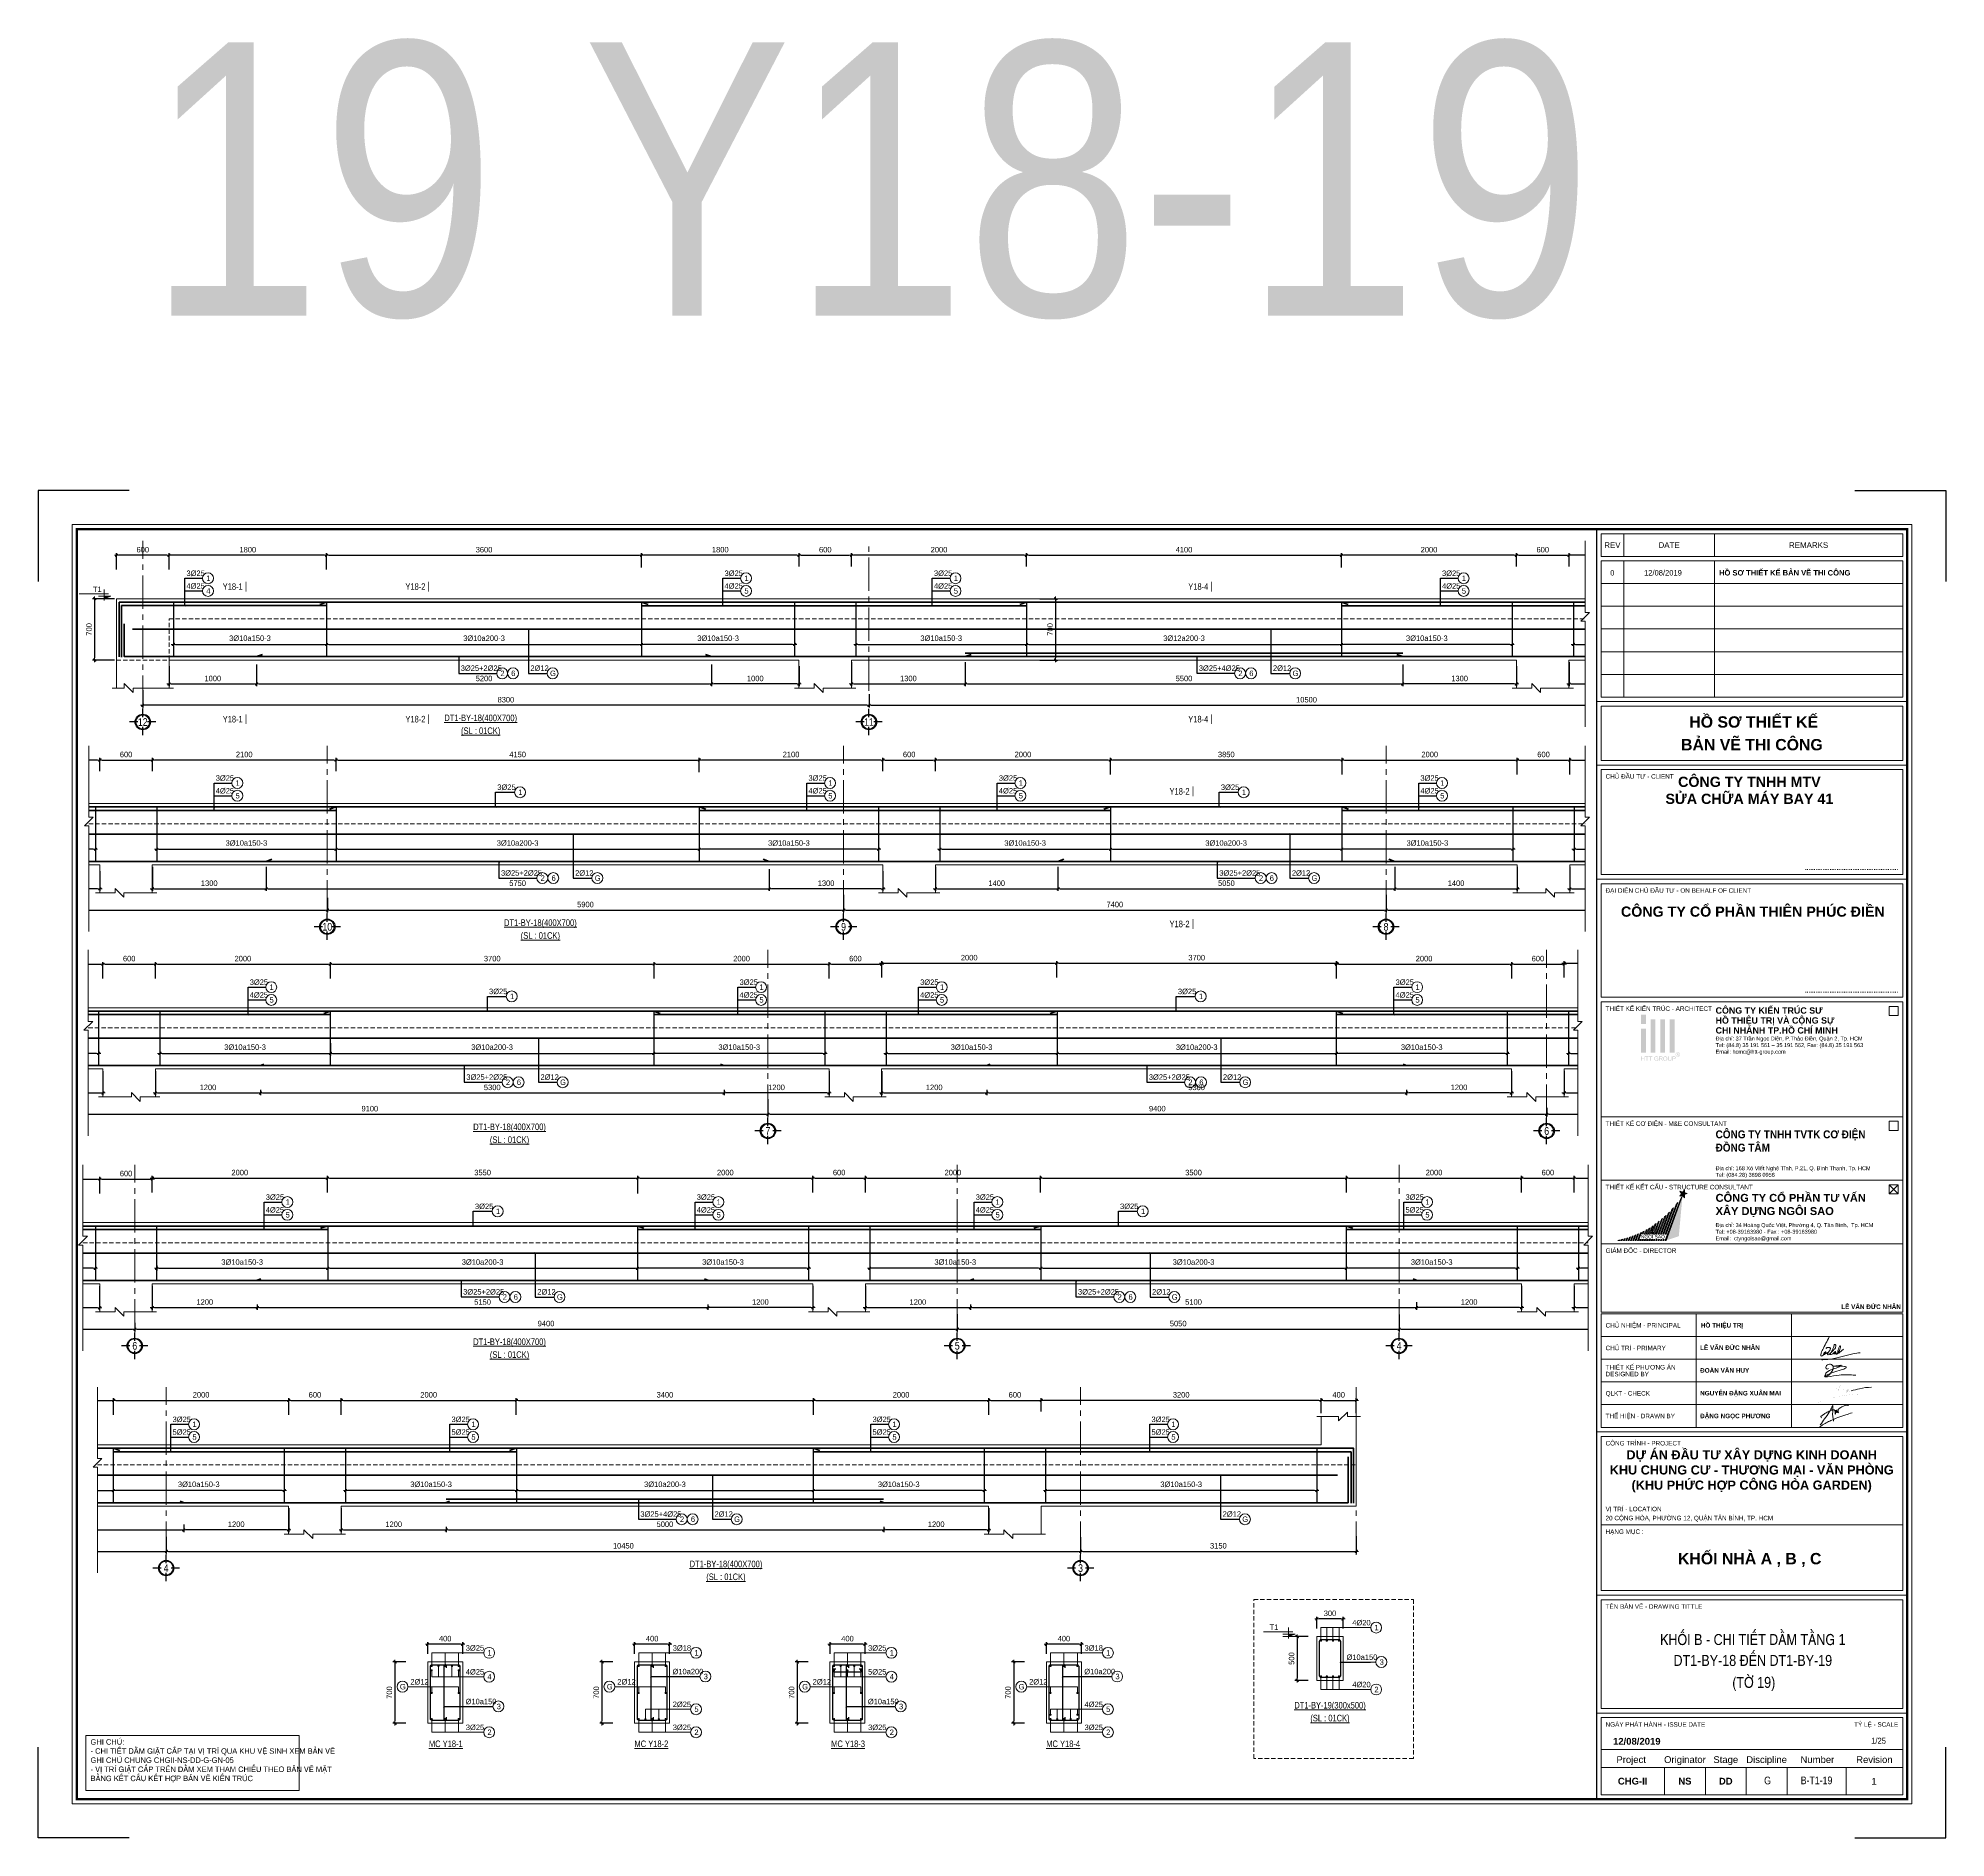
# Model space of a CAD drawing. Header units: millimetres. Extents: x 397144 to 8960116, y 345581 to 674207.
# Drawn here: x 4997259 to 5019062, y 625299 to 645871 of the extents above; entities that cross this region are included whole.
import ezdxf
from ezdxf.enums import TextEntityAlignment as Align
from ezdxf.xclip import XClip

# ---------------------------------------------------------------- set-up
doc = ezdxf.new("R2010")
doc.units = ezdxf.units.MM
doc.header["$XCLIPFRAME"] = 0
doc.header["$PDSIZE"] = -10
for name, pattern in [('CENTER', [2, 1.25, -0.25, 0.25, -0.25]), ('CENTER2', [28.575, 19.05, -3.175, 3.175, -3.175]), ('HIDDEN', [0.375, 0.25, -0.125])]:
    doc.linetypes.add(name, pattern=pattern)
doc.layers.get('0').update_dxf_attribs({"linetype": 'CONTINUOUS'})
doc.layers.get('Defpoints').update_dxf_attribs({"color": 12, "linetype": 'CONTINUOUS'})
for name, color, linetype, lineweight in [('2', 2, 'CONTINUOUS', 20), ('CDAI', 8, 'CONTINUOUS', 30), ('CHG_XX_Khung ten$0$A1 BORDER$0$DGIONG', 4, 'CONTINUOUS', 13), ('CHG_XX_Khung ten$0$A1 BORDER$0$STICK', 1, 'CONTINUOUS', 9), ('CHG_XX_Khung ten$0$TEXT', 7, 'CONTINUOUS', 15), ('CHUNHO', 7, 'CENTER', 13), ('CTHEP', 2, 'CONTINUOUS', 50), ('DBAO', 3, 'CONTINUOUS', 20), ('DGIONG', 4, 'CONTINUOUS', 13), ('KTH', 150, 'CONTINUOUS', 5), ('Net khuat', 8, 'HIDDEN', 13), ('STICK', 1, 'CONTINUOUS', 9), ('TEXT', 7, 'CONTINUOUS', 15)]:
    doc.layers.add(name, color=color, linetype=linetype, lineweight=lineweight)
doc.layers.add('8', color=8, linetype='CONTINUOUS')
doc.layers.add('CHG_XX_Khung ten$0$TKTC', color=1, linetype='CONTINUOUS')
doc.layers.add('HATCH', color=7, linetype='CONTINUOUS', lineweight=5, true_color=0x2491ff)
doc.styles.add('CHG_XX_Khung ten$0$A1 BORDER$0$ARIAL', font='arial.ttf')
doc.styles.add('CHG_XX_Khung ten$0$A1 BORDER$0$Arial - Bold', font='arialbd.ttf', dxfattribs={"height": 2.5})
doc.styles.add('CHG_XX_Khung ten$0$A1 BORDER$0$Star-AvoBold', font='VAVOB_0.TTF')
doc.styles.add('CHG_XX_Khung ten$0$A1 BORDER$0$Title Block DD$0$ARIAL', font='arial.ttf')
doc.styles.add('CHG_XX_Khung ten$0$A1 BORDER$0$Title Block DD$0$Arial - Bold', font='arialbd.ttf', dxfattribs={"height": 2.5})
doc.styles.add('CHG_XX_Khung ten$0$arial', font='arial.ttf')
doc.styles.add('CHG_XX_Khung ten$0$Arial - Bold', font='arialbd.ttf')
doc.styles.add('CHG_XX_Khung ten$0$ArialB', font='arialbd.ttf')
doc.styles.add('CHG_XX_Khung ten$0$title block pccc$0$ARIAL', font='arial.ttf')
doc.styles.add('CHG_XX_Khung ten$0$title block pccc$0$Arial - Bold', font='arialbd.ttf', dxfattribs={"height": 2.5})
doc.styles.add('HELVECONDENSE', font='VHELVCN_0.TTF')
doc.styles.add('Star-HelCon', font='VHELVCN_0.TTF')
doc.styles.add('TTP-HelCon', font='VHELVCN_0.TTF')
doc.styles.add('VNI-HELVE-CONDENSE', font='VHELVCN_0.TTF')
doc.dimstyles.new('kc-25', dxfattribs={"dimtxt": 62.5, "dimasz": 20, "dimexe": 20, "dimexo": 50, "dimgap": 25, "dimtad": 3, "dimdec": 0, "dimzin": 0, "dimdsep": 46, "dimtxsty": 'VNI-HELVE-CONDENSE', "dimblk": 'DIM', "dimcen": 2.5, "dimclrd": 256, "dimclre": 154, "dimclrt": 7, "dimaunit": 1, "dimadec": 0, "dimazin": 0, "dimtfac": 1, "dimtdec": 0, "dimtix": 1, "dimtmove": 0, "dimatfit": 3, "dimldrblk": 'DOT', "dimfxl": 1, "dimtolj": 1, "dimtzin": 0, "dimarcsym": 0})
doc.dimstyles.new('TTP-25', dxfattribs={"dimscale": 25, "dimtxt": 2.5, "dimasz": 1, "dimexe": 1, "dimexo": 1, "dimgap": 0.09, "dimtad": 0, "dimdec": 4, "dimrnd": 5, "dimzin": 9, "dimdsep": 46, "dimtxsty": 'TTP-HelCon', "dimblk": 'Stick1', "dimcen": 0.09, "dimdle": 1.5, "dimclrd": 256, "dimclre": 256, "dimclrt": 7, "dimadec": 0, "dimazin": 0, "dimtfac": 1, "dimtdec": 4, "dimtmove": 0, "dimatfit": 3, "dimldrblk": '_ArchTick1', "dimfxl": 1, "dimtvp": 1, "dimtolj": 1, "dimtzin": 0, "dimarcsym": 0})

# ---------------------------------------------------------------- blocks, each defined once
blk = doc.blocks.new('Stick1')
at = {"layer": 'STICK'}
h = blk.add_hatch(color=256, dxfattribs=at)
edge = h.paths.add_edge_path()
edge.add_line((0.3, 0.5), (-0.5, -0.3))
edge.add_arc((-0.4, -0.4), 0.141, 135, 315)
edge.add_line((-0.3, -0.5), (0.5, 0.3))
edge.add_arc((0.4, 0.4), 0.141, 315, 495)
blk.add_line((1, 0), (-1, 0), dxfattribs=at)
blk.add_lwpolyline([(0.3, 0.5), (-0.5, -0.3, 1), (-0.3, -0.5), (0.5, 0.3, 1), (0.3, 0.5, 1)], format="xyb", dxfattribs=at)
blk = doc.blocks.new('*D1161')
at = {"layer": 'Defpoints', "color": 0, "ltscale": 500, "transparency": 16777216}
for p in [(5004076, 627512), (5004076, 627379), (5004476, 627379)]:
    blk.add_point(p, dxfattribs=at)
at = {"layer": 'KTH', "lineweight": -2, "ltscale": 500, "transparency": 16777216}
for p, q in [((5004076, 627404), (5004076, 627537)), ((5004451, 627512), (5004101, 627512)), ((5004476, 627404), (5004476, 627537))]:
    blk.add_line(p, q, dxfattribs=at)
at = {"layer": 'KTH', "lineweight": -2, "ltscale": 500, "transparency": 16777216, "xscale": 25, "yscale": 25, "zscale": 25, "rotation": 180}
blk.add_blockref('Stick1', (5004076, 627512), dxfattribs=at)
at = {"layer": 'KTH', "lineweight": -2, "ltscale": 500, "transparency": 16777216, "xscale": 25, "yscale": 25, "zscale": 25}
blk.add_blockref('Stick1', (5004476, 627512), dxfattribs=at)
at = {"layer": 'KTH', "color": 7, "ltscale": 500, "transparency": 16777216, "insert": (5004276, 627576), "char_height": 62.5, "attachment_point": 5, "style": 'TTP-HelCon'}
blk.add_mtext('\\A1;400', dxfattribs=at)
blk = doc.blocks.new('_ArchTick1')
at = {"color": 0, "const_width": 3.81}
blk.add_lwpolyline([(-12.7, -12.7), (12.7, 12.7)], dxfattribs=at)
blk = doc.blocks.new('*D1162')
at = {"layer": 'Defpoints', "color": 0, "ltscale": 500, "transparency": 16777216}
for p in [(5003852, 627310), (5003702, 626610), (5003852, 626610)]:
    blk.add_point(p, dxfattribs=at)
at = {"layer": 'KTH', "lineweight": -2, "ltscale": 500, "transparency": 16777216}
for p, q in [((5003827, 627310), (5003677, 627310)), ((5003702, 627285), (5003702, 626635)), ((5003827, 626610), (5003677, 626610))]:
    blk.add_line(p, q, dxfattribs=at)
at = {"layer": 'KTH', "lineweight": -2, "ltscale": 500, "transparency": 16777216, "xscale": 25, "yscale": 25, "zscale": 25}
for p, rotation in [((5003702, 627310), 90), ((5003702, 626610), 270)]:
    blk.add_blockref('Stick1', p, dxfattribs=dict(at, rotation=rotation))
at = {"layer": 'KTH', "color": 7, "ltscale": 500, "transparency": 16777216, "insert": (5003638, 626960), "char_height": 62.5, "attachment_point": 5, "rotation": 90, "style": 'TTP-HelCon'}
blk.add_mtext('\\A1;700', dxfattribs=at)
blk = doc.blocks.new('DIM')
h = blk.add_hatch(color=1)
h.paths.add_polyline_path([(0.5, 0.3, 1), (0.3, 0.5), (-0.2, 0), (0.2, 0)])
h.paths.add_polyline_path([(0.2, 0), (-0.2, 0), (-0.5, -0.3, 1), (-0.3, -0.5)])
at = {"color": 9}
for p, q in [((-0.2, 0), (-1.5, 0)), ((0.2, 0), (1.5, 0))]:
    blk.add_line(p, q, dxfattribs=at)
at = {"color": 1}
for p, q in [((-0.5, -0.3), (0.3, 0.5)), ((-0.3, -0.5), (0.5, 0.3)), ((-0.2, 0), (0.2, 0))]:
    blk.add_line(p, q, dxfattribs=at)
blk.add_arc((-0.4, -0.4), 0.138, 135, 315, dxfattribs=at)
blk = doc.blocks.new('*D1163')
at = {"layer": 'Defpoints', "color": 0, "ltscale": 500, "transparency": 16777216}
for p in [(5001711, 627512), (5001711, 627379), (5002111, 627379)]:
    blk.add_point(p, dxfattribs=at)
at = {"layer": 'KTH', "lineweight": -2, "ltscale": 500, "transparency": 16777216}
for p, q in [((5001711, 627404), (5001711, 627537)), ((5002086, 627512), (5001736, 627512)), ((5002111, 627404), (5002111, 627537))]:
    blk.add_line(p, q, dxfattribs=at)
at = {"layer": 'KTH', "lineweight": -2, "ltscale": 500, "transparency": 16777216, "xscale": 25, "yscale": 25, "zscale": 25, "rotation": 180}
blk.add_blockref('Stick1', (5001711, 627512), dxfattribs=at)
at = {"layer": 'KTH', "lineweight": -2, "ltscale": 500, "transparency": 16777216, "xscale": 25, "yscale": 25, "zscale": 25}
blk.add_blockref('Stick1', (5002111, 627512), dxfattribs=at)
at = {"layer": 'KTH', "color": 7, "ltscale": 500, "transparency": 16777216, "insert": (5001911, 627576), "char_height": 62.5, "attachment_point": 5, "style": 'TTP-HelCon'}
blk.add_mtext('\\A1;400', dxfattribs=at)
blk = doc.blocks.new('*D1164')
at = {"layer": 'Defpoints', "color": 0, "ltscale": 500, "transparency": 16777216}
for p in [(5001487, 627310), (5001337, 626610), (5001487, 626610)]:
    blk.add_point(p, dxfattribs=at)
at = {"layer": 'KTH', "lineweight": -2, "ltscale": 500, "transparency": 16777216}
for p, q in [((5001462, 627310), (5001312, 627310)), ((5001337, 627285), (5001337, 626635)), ((5001462, 626610), (5001312, 626610))]:
    blk.add_line(p, q, dxfattribs=at)
at = {"layer": 'KTH', "lineweight": -2, "ltscale": 500, "transparency": 16777216, "xscale": 25, "yscale": 25, "zscale": 25}
for p, rotation in [((5001337, 627310), 90), ((5001337, 626610), 270)]:
    blk.add_blockref('Stick1', p, dxfattribs=dict(at, rotation=rotation))
at = {"layer": 'KTH', "color": 7, "ltscale": 500, "transparency": 16777216, "insert": (5001273, 626960), "char_height": 62.5, "attachment_point": 5, "rotation": 90, "style": 'TTP-HelCon'}
blk.add_mtext('\\A1;700', dxfattribs=at)
blk = doc.blocks.new('*D1167')
at = {"layer": 'Defpoints', "color": 0, "ltscale": 500, "transparency": 16777216}
for p in [(5006309, 627512), (5006309, 627379), (5006709, 627379)]:
    blk.add_point(p, dxfattribs=at)
at = {"layer": 'KTH', "lineweight": -2, "ltscale": 500, "transparency": 16777216}
for p, q in [((5006309, 627404), (5006309, 627537)), ((5006684, 627512), (5006334, 627512)), ((5006709, 627404), (5006709, 627537))]:
    blk.add_line(p, q, dxfattribs=at)
at = {"layer": 'KTH', "lineweight": -2, "ltscale": 500, "transparency": 16777216, "xscale": 25, "yscale": 25, "zscale": 25, "rotation": 180}
blk.add_blockref('Stick1', (5006309, 627512), dxfattribs=at)
at = {"layer": 'KTH', "lineweight": -2, "ltscale": 500, "transparency": 16777216, "xscale": 25, "yscale": 25, "zscale": 25}
blk.add_blockref('Stick1', (5006709, 627512), dxfattribs=at)
at = {"layer": 'KTH', "color": 7, "ltscale": 500, "transparency": 16777216, "insert": (5006509, 627576), "char_height": 62.5, "attachment_point": 5, "style": 'TTP-HelCon'}
blk.add_mtext('\\A1;400', dxfattribs=at)
blk = doc.blocks.new('*D1168')
at = {"layer": 'Defpoints', "color": 0, "ltscale": 500, "transparency": 16777216}
for p in [(5006084, 627310), (5005934, 626610), (5006084, 626610)]:
    blk.add_point(p, dxfattribs=at)
at = {"layer": 'KTH', "lineweight": -2, "ltscale": 500, "transparency": 16777216}
for p, q in [((5006059, 627310), (5005909, 627310)), ((5005934, 627285), (5005934, 626635)), ((5006059, 626610), (5005909, 626610))]:
    blk.add_line(p, q, dxfattribs=at)
at = {"layer": 'KTH', "lineweight": -2, "ltscale": 500, "transparency": 16777216, "xscale": 25, "yscale": 25, "zscale": 25}
for p, rotation in [((5005934, 627310), 90), ((5005934, 626610), 270)]:
    blk.add_blockref('Stick1', p, dxfattribs=dict(at, rotation=rotation))
at = {"layer": 'KTH', "color": 7, "ltscale": 500, "transparency": 16777216, "insert": (5005870, 626960), "char_height": 62.5, "attachment_point": 5, "rotation": 90, "style": 'TTP-HelCon'}
blk.add_mtext('\\A1;700', dxfattribs=at)
blk = doc.blocks.new('*D1165')
at = {"layer": 'Defpoints', "color": 0, "ltscale": 500, "transparency": 16777216}
for p in [(5008782, 627512), (5008782, 627379), (5009182, 627379)]:
    blk.add_point(p, dxfattribs=at)
at = {"layer": 'KTH', "lineweight": -2, "ltscale": 500, "transparency": 16777216}
for p, q in [((5008782, 627404), (5008782, 627537)), ((5009157, 627512), (5008807, 627512)), ((5009182, 627404), (5009182, 627537))]:
    blk.add_line(p, q, dxfattribs=at)
at = {"layer": 'KTH', "lineweight": -2, "ltscale": 500, "transparency": 16777216, "xscale": 25, "yscale": 25, "zscale": 25, "rotation": 180}
blk.add_blockref('Stick1', (5008782, 627512), dxfattribs=at)
at = {"layer": 'KTH', "lineweight": -2, "ltscale": 500, "transparency": 16777216, "xscale": 25, "yscale": 25, "zscale": 25}
blk.add_blockref('Stick1', (5009182, 627512), dxfattribs=at)
at = {"layer": 'KTH', "color": 7, "ltscale": 500, "transparency": 16777216, "insert": (5008982, 627576), "char_height": 62.5, "attachment_point": 5, "style": 'TTP-HelCon'}
blk.add_mtext('\\A1;400', dxfattribs=at)
blk = doc.blocks.new('*D1166')
at = {"layer": 'Defpoints', "color": 0, "ltscale": 500, "transparency": 16777216}
for p in [(5008558, 627310), (5008408, 626610), (5008558, 626610)]:
    blk.add_point(p, dxfattribs=at)
at = {"layer": 'KTH', "lineweight": -2, "ltscale": 500, "transparency": 16777216}
for p, q in [((5008533, 627310), (5008383, 627310)), ((5008408, 627285), (5008408, 626635)), ((5008533, 626610), (5008383, 626610))]:
    blk.add_line(p, q, dxfattribs=at)
at = {"layer": 'KTH', "lineweight": -2, "ltscale": 500, "transparency": 16777216, "xscale": 25, "yscale": 25, "zscale": 25}
for p, rotation in [((5008408, 627310), 90), ((5008408, 626610), 270)]:
    blk.add_blockref('Stick1', p, dxfattribs=dict(at, rotation=rotation))
at = {"layer": 'KTH', "color": 7, "ltscale": 500, "transparency": 16777216, "insert": (5008344, 626960), "char_height": 62.5, "attachment_point": 5, "rotation": 90, "style": 'TTP-HelCon'}
blk.add_mtext('\\A1;700', dxfattribs=at)
blk = doc.blocks.new('*D8195')
at = {"layer": 'Defpoints', "color": 0, "transparency": 16777216}
for p in [(5140236, 546662), (5138486, 546580), (5140236, 546522)]:
    blk.add_point(p, dxfattribs=at)
at = {"layer": 'KTH', "lineweight": -2, "transparency": 16777216}
for p, q in [((5140236, 546637), (5140236, 546497)), ((5138486, 546555), (5138486, 546497)), ((5138511, 546522), (5140211, 546522))]:
    blk.add_line(p, q, dxfattribs=at)
at = {"layer": 'KTH', "lineweight": -2, "transparency": 16777216, "xscale": 25, "yscale": 25, "zscale": 25, "rotation": 180}
blk.add_blockref('Stick1', (5138486, 546522), dxfattribs=at)
at = {"layer": 'KTH', "lineweight": -2, "transparency": 16777216, "xscale": 25, "yscale": 25, "zscale": 25}
blk.add_blockref('Stick1', (5140236, 546522), dxfattribs=at)
at = {"layer": 'KTH', "color": 7, "transparency": 16777216, "insert": (5139361, 546592), "char_height": 62.5, "attachment_point": 5, "style": 'TTP-HelCon'}
blk.add_mtext('\\A1;3Þ10a150-3', dxfattribs=at)
blk = doc.blocks.new('*D8196')
at = {"layer": 'Defpoints', "color": 0, "transparency": 16777216}
for p in [(5138436, 547541), (5138436, 547352), (5140236, 547352)]:
    blk.add_point(p, dxfattribs=at)
at = {"layer": 'KTH', "lineweight": -2, "transparency": 16777216}
for p, q in [((5138436, 547377), (5138436, 547566)), ((5140211, 547541), (5138461, 547541)), ((5140236, 547377), (5140236, 547566))]:
    blk.add_line(p, q, dxfattribs=at)
at = {"layer": 'KTH', "lineweight": -2, "transparency": 16777216, "xscale": 25, "yscale": 25, "zscale": 25, "rotation": 180}
blk.add_blockref('Stick1', (5138436, 547541), dxfattribs=at)
at = {"layer": 'KTH', "lineweight": -2, "transparency": 16777216, "xscale": 25, "yscale": 25, "zscale": 25}
blk.add_blockref('Stick1', (5140236, 547541), dxfattribs=at)
at = {"layer": 'KTH', "color": 7, "transparency": 16777216, "insert": (5139336, 547605), "char_height": 62.5, "attachment_point": 5, "style": 'TTP-HelCon'}
blk.add_mtext('\\A1;1800', dxfattribs=at)
blk = doc.blocks.new('*D8197')
at = {"layer": 'Defpoints', "color": 0, "transparency": 16777216}
for p in [(5137836, 547044), (5137586, 546344), (5137836, 546344)]:
    blk.add_point(p, dxfattribs=at)
at = {"layer": 'KTH', "lineweight": -2, "transparency": 16777216}
for p, q in [((5137811, 547044), (5137561, 547044)), ((5137586, 547019), (5137586, 546369)), ((5137811, 546344), (5137561, 546344))]:
    blk.add_line(p, q, dxfattribs=at)
at = {"layer": 'KTH', "lineweight": -2, "transparency": 16777216, "xscale": 25, "yscale": 25, "zscale": 25}
for p, rotation in [((5137586, 547044), 90), ((5137586, 546344), 270)]:
    blk.add_blockref('Stick1', p, dxfattribs=dict(at, rotation=rotation))
at = {"layer": 'KTH', "color": 7, "transparency": 16777216, "insert": (5137522, 546694), "char_height": 62.5, "attachment_point": 5, "rotation": 90, "style": 'TTP-HelCon'}
blk.add_mtext('\\A1;700', dxfattribs=at)
blk = doc.blocks.new('CODE')
at = {"layer": 'DBAO'}
for p, q in [((-63, 0), (-138, 30)), ((-138, 30), (0, 30)), ((-138, 0), (0, 0)), ((-113, 55), (224, 55)), ((-63, -20), (-63, 105))]:
    blk.add_line(p, q, dxfattribs=at)
at = {"layer": 'HATCH', "color": 1}
blk.add_solid([(-63, 0), (-138, 30), (-63, 30)], dxfattribs=at)
blk = doc.blocks.new('*D8198')
at = {"layer": 'Defpoints', "color": 0, "transparency": 16777216}
for p in [(5172635, 547541), (5170636, 547352), (5172635, 547352)]:
    blk.add_point(p, dxfattribs=at)
at = {"layer": 'KTH', "lineweight": -2, "transparency": 16777216}
for p, q in [((5170636, 547377), (5170636, 547566)), ((5170661, 547541), (5172610, 547541)), ((5172635, 547377), (5172635, 547566))]:
    blk.add_line(p, q, dxfattribs=at)
at = {"layer": 'KTH', "lineweight": -2, "transparency": 16777216, "xscale": 25, "yscale": 25, "zscale": 25, "rotation": 180}
blk.add_blockref('Stick1', (5170636, 547541), dxfattribs=at)
at = {"layer": 'KTH', "lineweight": -2, "transparency": 16777216, "xscale": 25, "yscale": 25, "zscale": 25}
blk.add_blockref('Stick1', (5172635, 547541), dxfattribs=at)
at = {"layer": 'KTH', "color": 7, "transparency": 16777216, "insert": (5171635, 547605), "char_height": 62.5, "attachment_point": 5, "style": 'TTP-HelCon'}
blk.add_mtext('\\A1;2000', dxfattribs=at)
blk = doc.blocks.new('*D8199')
at = {"layer": 'Defpoints', "color": 0, "transparency": 16777216}
for p in [(5168031, 546596), (5168031, 546522), (5169986, 546580)]:
    blk.add_point(p, dxfattribs=at)
at = {"layer": 'KTH', "lineweight": -2, "transparency": 16777216}
for p, q in [((5168031, 546571), (5168031, 546497)), ((5169961, 546522), (5168056, 546522)), ((5169986, 546555), (5169986, 546497))]:
    blk.add_line(p, q, dxfattribs=at)
at = {"layer": 'KTH', "lineweight": -2, "transparency": 16777216, "xscale": 25, "yscale": 25, "zscale": 25, "rotation": 180}
blk.add_blockref('Stick1', (5168031, 546522), dxfattribs=at)
at = {"layer": 'KTH', "lineweight": -2, "transparency": 16777216, "xscale": 25, "yscale": 25, "zscale": 25}
blk.add_blockref('Stick1', (5169986, 546522), dxfattribs=at)
at = {"layer": 'KTH', "color": 7, "transparency": 16777216, "insert": (5169008, 546592), "char_height": 62.5, "attachment_point": 5, "style": 'TTP-HelCon'}
blk.add_mtext('\\A1;3Þ10a150-3', dxfattribs=at)
blk = doc.blocks.new('*D8200')
at = {"layer": 'Defpoints', "color": 0, "transparency": 16777216}
for p in [(5172635, 546596), (5170686, 546580), (5172635, 546522)]:
    blk.add_point(p, dxfattribs=at)
at = {"layer": 'KTH', "lineweight": -2, "transparency": 16777216}
for p, q in [((5170686, 546555), (5170686, 546497)), ((5170711, 546522), (5172610, 546522)), ((5172635, 546571), (5172635, 546497))]:
    blk.add_line(p, q, dxfattribs=at)
at = {"layer": 'KTH', "lineweight": -2, "transparency": 16777216, "xscale": 25, "yscale": 25, "zscale": 25, "rotation": 180}
blk.add_blockref('Stick1', (5170686, 546522), dxfattribs=at)
at = {"layer": 'KTH', "lineweight": -2, "transparency": 16777216, "xscale": 25, "yscale": 25, "zscale": 25}
blk.add_blockref('Stick1', (5172635, 546522), dxfattribs=at)
at = {"layer": 'KTH', "color": 7, "transparency": 16777216, "insert": (5171660, 546592), "char_height": 62.5, "attachment_point": 5, "style": 'TTP-HelCon'}
blk.add_mtext('\\A1;3Þ10a150-3', dxfattribs=at)
blk = doc.blocks.new('*D8201')
at = {"layer": 'Defpoints', "color": 0, "transparency": 16777216}
for p in [(5210986, 547552), (5210986, 547424), (5214186, 547381)]:
    blk.add_point(p, dxfattribs=at)
at = {"layer": 'KTH', "lineweight": -2, "transparency": 16777216}
for p, q in [((5210986, 547449), (5210986, 547577)), ((5214161, 547552), (5211011, 547552)), ((5214186, 547406), (5214186, 547577))]:
    blk.add_line(p, q, dxfattribs=at)
at = {"layer": 'KTH', "lineweight": -2, "transparency": 16777216, "xscale": 25, "yscale": 25, "zscale": 25, "rotation": 180}
blk.add_blockref('Stick1', (5210986, 547552), dxfattribs=at)
at = {"layer": 'KTH', "lineweight": -2, "transparency": 16777216, "xscale": 25, "yscale": 25, "zscale": 25}
blk.add_blockref('Stick1', (5214186, 547552), dxfattribs=at)
at = {"layer": 'KTH', "color": 7, "transparency": 16777216, "insert": (5212586, 547616), "char_height": 62.5, "attachment_point": 5, "style": 'TTP-HelCon'}
blk.add_mtext('\\A1;3200', dxfattribs=at)
blk = doc.blocks.new('*D8202')
at = {"layer": 'Defpoints', "color": 0, "transparency": 16777216}
for p in [(5160686, 546662), (5160686, 546522), (5162736, 546580)]:
    blk.add_point(p, dxfattribs=at)
at = {"layer": 'KTH', "lineweight": -2, "transparency": 16777216}
for p, q in [((5160686, 546637), (5160686, 546497)), ((5162711, 546522), (5160711, 546522)), ((5162736, 546555), (5162736, 546497))]:
    blk.add_line(p, q, dxfattribs=at)
at = {"layer": 'KTH', "lineweight": -2, "transparency": 16777216, "xscale": 25, "yscale": 25, "zscale": 25, "rotation": 180}
blk.add_blockref('Stick1', (5160686, 546522), dxfattribs=at)
at = {"layer": 'KTH', "lineweight": -2, "transparency": 16777216, "xscale": 25, "yscale": 25, "zscale": 25}
blk.add_blockref('Stick1', (5162736, 546522), dxfattribs=at)
at = {"layer": 'KTH', "color": 7, "transparency": 16777216, "insert": (5161711, 546592), "char_height": 62.5, "attachment_point": 5, "style": 'TTP-HelCon'}
blk.add_mtext('\\A1;3Þ10a150-3', dxfattribs=at)
blk = doc.blocks.new('*D8203')
at = {"layer": 'Defpoints', "color": 0, "transparency": 16777216}
for p in [(5138136, 546024), (5146436, 545979), (5138136, 545826)]:
    blk.add_point(p, dxfattribs=at)
at = {"layer": 'KTH', "lineweight": -2, "transparency": 16777216}
for p, q in [((5138136, 545999), (5138136, 545801)), ((5146436, 545954), (5146436, 545801)), ((5146411, 545826), (5138161, 545826))]:
    blk.add_line(p, q, dxfattribs=at)
at = {"layer": 'KTH', "lineweight": -2, "transparency": 16777216, "xscale": 25, "yscale": 25, "zscale": 25, "rotation": 180}
blk.add_blockref('Stick1', (5138136, 545826), dxfattribs=at)
at = {"layer": 'KTH', "lineweight": -2, "transparency": 16777216, "xscale": 25, "yscale": 25, "zscale": 25}
blk.add_blockref('Stick1', (5146436, 545826), dxfattribs=at)
at = {"layer": 'KTH', "color": 7, "transparency": 16777216, "insert": (5142286, 545890), "char_height": 62.5, "attachment_point": 5, "style": 'TTP-HelCon'}
blk.add_mtext('\\A1;8300', dxfattribs=at)
blk = doc.blocks.new('*D8204')
at = {"layer": 'Defpoints', "color": 0, "transparency": 16777216}
for p in [(5162336, 546024), (5168536, 546024), (5168536, 545826)]:
    blk.add_point(p, dxfattribs=at)
at = {"layer": 'KTH', "lineweight": -2, "transparency": 16777216}
for p, q in [((5162336, 545999), (5162336, 545801)), ((5168536, 545999), (5168536, 545801)), ((5162361, 545826), (5168511, 545826))]:
    blk.add_line(p, q, dxfattribs=at)
at = {"layer": 'KTH', "lineweight": -2, "transparency": 16777216, "xscale": 25, "yscale": 25, "zscale": 25, "rotation": 180}
blk.add_blockref('Stick1', (5162336, 545826), dxfattribs=at)
at = {"layer": 'KTH', "lineweight": -2, "transparency": 16777216, "xscale": 25, "yscale": 25, "zscale": 25}
blk.add_blockref('Stick1', (5168536, 545826), dxfattribs=at)
at = {"layer": 'KTH', "color": 7, "transparency": 16777216, "insert": (5165436, 545890), "char_height": 62.5, "attachment_point": 5, "style": 'TTP-HelCon'}
blk.add_mtext('\\A1;7400', dxfattribs=at)
blk = doc.blocks.new('*D8205')
at = {"layer": 'Defpoints', "color": 0, "transparency": 16777216}
for p in [(5165386, 546662), (5168031, 546662), (5168031, 546522)]:
    blk.add_point(p, dxfattribs=at)
at = {"layer": 'KTH', "lineweight": -2, "transparency": 16777216}
for p, q in [((5165386, 546637), (5165386, 546497)), ((5168031, 546637), (5168031, 546497)), ((5165411, 546522), (5168006, 546522))]:
    blk.add_line(p, q, dxfattribs=at)
at = {"layer": 'KTH', "lineweight": -2, "transparency": 16777216, "xscale": 25, "yscale": 25, "zscale": 25, "rotation": 180}
blk.add_blockref('Stick1', (5165386, 546522), dxfattribs=at)
at = {"layer": 'KTH', "lineweight": -2, "transparency": 16777216, "xscale": 25, "yscale": 25, "zscale": 25}
blk.add_blockref('Stick1', (5168031, 546522), dxfattribs=at)
at = {"layer": 'KTH', "color": 7, "transparency": 16777216, "insert": (5166708, 546592), "char_height": 62.5, "attachment_point": 5, "style": 'TTP-HelCon'}
blk.add_mtext('\\A1;3Þ10a200-3', dxfattribs=at)
blk = doc.blocks.new('*D8206')
at = {"layer": 'Defpoints', "color": 0, "transparency": 16777216}
for p in [(5165386, 546662), (5163436, 546580), (5165386, 546522)]:
    blk.add_point(p, dxfattribs=at)
at = {"layer": 'KTH', "lineweight": -2, "transparency": 16777216}
for p, q in [((5165386, 546637), (5165386, 546497)), ((5163436, 546555), (5163436, 546497)), ((5163461, 546522), (5165361, 546522))]:
    blk.add_line(p, q, dxfattribs=at)
at = {"layer": 'KTH', "lineweight": -2, "transparency": 16777216, "xscale": 25, "yscale": 25, "zscale": 25, "rotation": 180}
blk.add_blockref('Stick1', (5163436, 546522), dxfattribs=at)
at = {"layer": 'KTH', "lineweight": -2, "transparency": 16777216, "xscale": 25, "yscale": 25, "zscale": 25}
blk.add_blockref('Stick1', (5165386, 546522), dxfattribs=at)
at = {"layer": 'KTH', "color": 7, "transparency": 16777216, "insert": (5164411, 546592), "char_height": 62.5, "attachment_point": 5, "style": 'TTP-HelCon'}
blk.add_mtext('\\A1;3Þ10a150-3', dxfattribs=at)
blk = doc.blocks.new('*D8207')
at = {"layer": 'Defpoints', "color": 0, "transparency": 16777216}
for p in [(5165386, 547541), (5165386, 547352), (5168035, 547352)]:
    blk.add_point(p, dxfattribs=at)
at = {"layer": 'KTH', "lineweight": -2, "transparency": 16777216}
for p, q in [((5165386, 547377), (5165386, 547566)), ((5168010, 547541), (5165411, 547541)), ((5168035, 547377), (5168035, 547566))]:
    blk.add_line(p, q, dxfattribs=at)
at = {"layer": 'KTH', "lineweight": -2, "transparency": 16777216, "xscale": 25, "yscale": 25, "zscale": 25, "rotation": 180}
blk.add_blockref('Stick1', (5165386, 547541), dxfattribs=at)
at = {"layer": 'KTH', "lineweight": -2, "transparency": 16777216, "xscale": 25, "yscale": 25, "zscale": 25}
blk.add_blockref('Stick1', (5168035, 547541), dxfattribs=at)
at = {"layer": 'KTH', "color": 7, "transparency": 16777216, "insert": (5166710, 547605), "char_height": 62.5, "attachment_point": 5, "style": 'TTP-HelCon'}
blk.add_mtext('\\A1;3850', dxfattribs=at)
blk = doc.blocks.new('*D8208')
at = {"layer": 'Defpoints', "color": 0, "transparency": 16777216}
for p in [(5163386, 547541), (5163386, 547388), (5165386, 547388)]:
    blk.add_point(p, dxfattribs=at)
at = {"layer": 'KTH', "lineweight": -2, "transparency": 16777216}
for p, q in [((5163386, 547413), (5163386, 547566)), ((5165361, 547541), (5163411, 547541)), ((5165386, 547413), (5165386, 547566))]:
    blk.add_line(p, q, dxfattribs=at)
at = {"layer": 'KTH', "lineweight": -2, "transparency": 16777216, "xscale": 25, "yscale": 25, "zscale": 25, "rotation": 180}
blk.add_blockref('Stick1', (5163386, 547541), dxfattribs=at)
at = {"layer": 'KTH', "lineweight": -2, "transparency": 16777216, "xscale": 25, "yscale": 25, "zscale": 25}
blk.add_blockref('Stick1', (5165386, 547541), dxfattribs=at)
at = {"layer": 'KTH', "color": 7, "transparency": 16777216, "insert": (5164386, 547605), "char_height": 62.5, "attachment_point": 5, "style": 'TTP-HelCon'}
blk.add_mtext('\\A1;2000', dxfattribs=at)
blk = doc.blocks.new('*D8209')
at = {"layer": 'Defpoints', "color": 0, "transparency": 16777216}
for p in [(5170036, 547541), (5168035, 547352), (5170036, 547352)]:
    blk.add_point(p, dxfattribs=at)
at = {"layer": 'KTH', "lineweight": -2, "transparency": 16777216}
for p, q in [((5168035, 547377), (5168035, 547566)), ((5168060, 547541), (5170011, 547541)), ((5170036, 547377), (5170036, 547566))]:
    blk.add_line(p, q, dxfattribs=at)
at = {"layer": 'KTH', "lineweight": -2, "transparency": 16777216, "xscale": 25, "yscale": 25, "zscale": 25, "rotation": 180}
blk.add_blockref('Stick1', (5168035, 547541), dxfattribs=at)
at = {"layer": 'KTH', "lineweight": -2, "transparency": 16777216, "xscale": 25, "yscale": 25, "zscale": 25}
blk.add_blockref('Stick1', (5170036, 547541), dxfattribs=at)
at = {"layer": 'KTH', "color": 7, "transparency": 16777216, "insert": (5169035, 547605), "char_height": 62.5, "attachment_point": 5, "style": 'TTP-HelCon'}
blk.add_mtext('\\A1;2000', dxfattribs=at)
blk = doc.blocks.new('dau truc')
blk.add_circle((0, 0), 180)
at = {"layer": '8'}
for p, q in [((-127, 0), (-345, 0)), ((0, 127), (0, 345)), ((345, 0), (127, 0)), ((0, -345), (0, -127))]:
    blk.add_line(p, q, dxfattribs=at)
blk.add_circle((0, 0), 200, dxfattribs=at)
at = {"layer": 'TEXT', "style": 'HELVECONDENSE'}
blk.add_attdef('A', text='', height=233, dxfattribs=at).set_placement((0, 0), align=Align.MIDDLE)
blk = doc.blocks.new('*D8210')
at = {"layer": 'Defpoints', "color": 0, "transparency": 16777216}
for p in [(5163386, 547541), (5162786, 547388), (5163386, 547388)]:
    blk.add_point(p, dxfattribs=at)
at = {"layer": 'KTH', "lineweight": -2, "transparency": 16777216}
for p, q in [((5162786, 547413), (5162786, 547566)), ((5162811, 547541), (5163361, 547541)), ((5163386, 547413), (5163386, 547566))]:
    blk.add_line(p, q, dxfattribs=at)
at = {"layer": 'KTH', "lineweight": -2, "transparency": 16777216, "xscale": 25, "yscale": 25, "zscale": 25, "rotation": 180}
blk.add_blockref('Stick1', (5162786, 547541), dxfattribs=at)
at = {"layer": 'KTH', "lineweight": -2, "transparency": 16777216, "xscale": 25, "yscale": 25, "zscale": 25}
blk.add_blockref('Stick1', (5163386, 547541), dxfattribs=at)
at = {"layer": 'KTH', "color": 7, "transparency": 16777216, "insert": (5163086, 547605), "char_height": 62.5, "attachment_point": 5, "style": 'TTP-HelCon'}
blk.add_mtext('\\A1;600', dxfattribs=at)
blk = doc.blocks.new('*D8211')
at = {"layer": 'Defpoints', "color": 0, "transparency": 16777216}
for p in [(5137836, 547541), (5137836, 547352), (5138436, 547352)]:
    blk.add_point(p, dxfattribs=at)
at = {"layer": 'KTH', "lineweight": -2, "transparency": 16777216}
for p, q in [((5137836, 547377), (5137836, 547566)), ((5138411, 547541), (5137861, 547541)), ((5138436, 547377), (5138436, 547566))]:
    blk.add_line(p, q, dxfattribs=at)
at = {"layer": 'KTH', "lineweight": -2, "transparency": 16777216, "xscale": 25, "yscale": 25, "zscale": 25, "rotation": 180}
blk.add_blockref('Stick1', (5137836, 547541), dxfattribs=at)
at = {"layer": 'KTH', "lineweight": -2, "transparency": 16777216, "xscale": 25, "yscale": 25, "zscale": 25}
blk.add_blockref('Stick1', (5138436, 547541), dxfattribs=at)
at = {"layer": 'KTH', "color": 7, "transparency": 16777216, "insert": (5138136, 547605), "char_height": 62.5, "attachment_point": 5, "style": 'TTP-HelCon'}
blk.add_mtext('\\A1;600', dxfattribs=at)
blk = doc.blocks.new('*D8212')
at = {"layer": 'Defpoints', "color": 0, "transparency": 16777216}
for p in [(5170636, 547541), (5170036, 547377), (5170636, 547352)]:
    blk.add_point(p, dxfattribs=at)
at = {"layer": 'KTH', "lineweight": -2, "transparency": 16777216}
for p, q in [((5170036, 547402), (5170036, 547566)), ((5170061, 547541), (5170611, 547541)), ((5170636, 547377), (5170636, 547566))]:
    blk.add_line(p, q, dxfattribs=at)
at = {"layer": 'KTH', "lineweight": -2, "transparency": 16777216, "xscale": 25, "yscale": 25, "zscale": 25, "rotation": 180}
blk.add_blockref('Stick1', (5170036, 547541), dxfattribs=at)
at = {"layer": 'KTH', "lineweight": -2, "transparency": 16777216, "xscale": 25, "yscale": 25, "zscale": 25}
blk.add_blockref('Stick1', (5170636, 547541), dxfattribs=at)
at = {"layer": 'KTH', "color": 7, "transparency": 16777216, "insert": (5170336, 547605), "char_height": 62.5, "attachment_point": 5, "style": 'TTP-HelCon'}
blk.add_mtext('\\A1;600', dxfattribs=at)
blk = doc.blocks.new('*D8213')
at = {"layer": 'Defpoints', "color": 0, "transparency": 16777216}
for p in [(5163386, 546344), (5164786, 546344), (5164786, 546070)]:
    blk.add_point(p, dxfattribs=at)
at = {"layer": 'KTH', "lineweight": -2, "transparency": 16777216}
for p, q in [((5163386, 546319), (5163386, 546045)), ((5164786, 546319), (5164786, 546045)), ((5163411, 546070), (5164761, 546070))]:
    blk.add_line(p, q, dxfattribs=at)
at = {"layer": 'KTH', "lineweight": -2, "transparency": 16777216, "xscale": 25, "yscale": 25, "zscale": 25, "rotation": 180}
blk.add_blockref('Stick1', (5163386, 546070), dxfattribs=at)
at = {"layer": 'KTH', "lineweight": -2, "transparency": 16777216, "xscale": 25, "yscale": 25, "zscale": 25}
blk.add_blockref('Stick1', (5164786, 546070), dxfattribs=at)
at = {"layer": 'KTH', "color": 7, "transparency": 16777216, "insert": (5164086, 546133), "char_height": 62.5, "attachment_point": 5, "style": 'TTP-HelCon'}
blk.add_mtext('\\A1;1400', dxfattribs=at)
blk = doc.blocks.new('*D8214')
at = {"layer": 'Defpoints', "color": 0, "transparency": 16777216}
for p in [(5164786, 546344), (5168636, 546281), (5168636, 546070)]:
    blk.add_point(p, dxfattribs=at)
at = {"layer": 'KTH', "lineweight": -2, "transparency": 16777216}
for p, q in [((5164786, 546319), (5164786, 546045)), ((5168636, 546256), (5168636, 546045)), ((5164811, 546070), (5168611, 546070))]:
    blk.add_line(p, q, dxfattribs=at)
at = {"layer": 'KTH', "lineweight": -2, "transparency": 16777216, "xscale": 25, "yscale": 25, "zscale": 25, "rotation": 180}
blk.add_blockref('Stick1', (5164786, 546070), dxfattribs=at)
at = {"layer": 'KTH', "lineweight": -2, "transparency": 16777216, "xscale": 25, "yscale": 25, "zscale": 25}
blk.add_blockref('Stick1', (5168636, 546070), dxfattribs=at)
at = {"layer": 'KTH', "color": 7, "transparency": 16777216, "insert": (5166711, 546133), "char_height": 62.5, "attachment_point": 5, "style": 'TTP-HelCon'}
blk.add_mtext('\\A1;5050', dxfattribs=at)
blk = doc.blocks.new('*D8215')
at = {"layer": 'Defpoints', "color": 0, "transparency": 16777216}
for p in [(5168636, 546344), (5170036, 546344), (5170036, 546070)]:
    blk.add_point(p, dxfattribs=at)
at = {"layer": 'KTH', "lineweight": -2, "transparency": 16777216}
for p, q in [((5168636, 546319), (5168636, 546045)), ((5170036, 546319), (5170036, 546045)), ((5168661, 546070), (5170011, 546070))]:
    blk.add_line(p, q, dxfattribs=at)
at = {"layer": 'KTH', "lineweight": -2, "transparency": 16777216, "xscale": 25, "yscale": 25, "zscale": 25, "rotation": 180}
blk.add_blockref('Stick1', (5168636, 546070), dxfattribs=at)
at = {"layer": 'KTH', "lineweight": -2, "transparency": 16777216, "xscale": 25, "yscale": 25, "zscale": 25}
blk.add_blockref('Stick1', (5170036, 546070), dxfattribs=at)
at = {"layer": 'KTH', "color": 7, "transparency": 16777216, "insert": (5169336, 546133), "char_height": 62.5, "attachment_point": 5, "style": 'TTP-HelCon'}
blk.add_mtext('\\A1;1400', dxfattribs=at)
blk = doc.blocks.new('*D8216')
at = {"layer": 'Defpoints', "color": 0, "transparency": 16777216}
for p in [(5214587, 547552), (5214186, 547381), (5214587, 547381)]:
    blk.add_point(p, dxfattribs=at)
at = {"layer": 'KTH', "lineweight": -2, "transparency": 16777216}
for p, q in [((5214186, 547406), (5214186, 547577)), ((5214211, 547552), (5214562, 547552)), ((5214587, 547406), (5214587, 547577))]:
    blk.add_line(p, q, dxfattribs=at)
at = {"layer": 'KTH', "lineweight": -2, "transparency": 16777216, "xscale": 25, "yscale": 25, "zscale": 25, "rotation": 180}
blk.add_blockref('Stick1', (5214186, 547552), dxfattribs=at)
at = {"layer": 'KTH', "lineweight": -2, "transparency": 16777216, "xscale": 25, "yscale": 25, "zscale": 25}
blk.add_blockref('Stick1', (5214587, 547552), dxfattribs=at)
at = {"layer": 'KTH', "color": 7, "transparency": 16777216, "insert": (5214386, 547616), "char_height": 62.5, "attachment_point": 5, "style": 'TTP-HelCon'}
blk.add_mtext('\\A1;400', dxfattribs=at)
blk = doc.blocks.new('*D1235')
at = {"layer": 'Defpoints', "color": 0, "transparency": 16777216}
for p in [(5170636, 546344), (5171836, 546130), (5171836, 546070)]:
    blk.add_point(p, dxfattribs=at)
at = {"layer": 'KTH', "lineweight": -2, "transparency": 16777216}
for p, q in [((5170636, 546319), (5170636, 546045)), ((5170661, 546070), (5171811, 546070)), ((5171836, 546105), (5171836, 546045))]:
    blk.add_line(p, q, dxfattribs=at)
at = {"layer": 'KTH', "lineweight": -2, "transparency": 16777216, "xscale": 25, "yscale": 25, "zscale": 25, "rotation": 180}
blk.add_blockref('Stick1', (5170636, 546070), dxfattribs=at)
at = {"layer": 'KTH', "lineweight": -2, "transparency": 16777216, "xscale": 25, "yscale": 25, "zscale": 25}
blk.add_blockref('Stick1', (5171836, 546070), dxfattribs=at)
at = {"layer": 'KTH', "color": 7, "transparency": 16777216, "insert": (5171236, 546133), "char_height": 62.5, "attachment_point": 5, "style": 'TTP-HelCon'}
blk.add_mtext('\\A1;1200', dxfattribs=at)
blk = doc.blocks.new('MC')
at = {"layer": 'CTHEP', "const_width": 10}
blk.add_lwpolyline([(0, 150), (0, 0)], dxfattribs=at)
at = {"layer": 'TEXT', "style": 'TTP-HelCon'}
blk.add_attdef('A', text='', height=100, dxfattribs=at).set_placement((-50, 26), align=Align.RIGHT)
blk = doc.blocks.new('*D8217')
at = {"layer": 'Defpoints', "color": 0, "transparency": 16777216}
for p in [(5176331, 546662), (5176331, 546522), (5178286, 546580)]:
    blk.add_point(p, dxfattribs=at)
at = {"layer": 'KTH', "lineweight": -2, "transparency": 16777216}
for p, q in [((5176331, 546637), (5176331, 546497)), ((5178261, 546522), (5176356, 546522)), ((5178286, 546555), (5178286, 546497))]:
    blk.add_line(p, q, dxfattribs=at)
at = {"layer": 'KTH', "lineweight": -2, "transparency": 16777216, "xscale": 25, "yscale": 25, "zscale": 25, "rotation": 180}
blk.add_blockref('Stick1', (5176331, 546522), dxfattribs=at)
at = {"layer": 'KTH', "lineweight": -2, "transparency": 16777216, "xscale": 25, "yscale": 25, "zscale": 25}
blk.add_blockref('Stick1', (5178286, 546522), dxfattribs=at)
at = {"layer": 'KTH', "color": 7, "transparency": 16777216, "insert": (5177308, 546592), "char_height": 62.5, "attachment_point": 5, "style": 'TTP-HelCon'}
blk.add_mtext('\\A1;3Þ10a150-3', dxfattribs=at)
blk = doc.blocks.new('*D8218')
at = {"layer": 'Defpoints', "color": 0, "transparency": 16777216}
for p in [(5180941, 546662), (5178986, 546580), (5180941, 546522)]:
    blk.add_point(p, dxfattribs=at)
at = {"layer": 'KTH', "lineweight": -2, "transparency": 16777216}
for p, q in [((5180941, 546637), (5180941, 546497)), ((5178986, 546555), (5178986, 546497)), ((5179011, 546522), (5180916, 546522))]:
    blk.add_line(p, q, dxfattribs=at)
at = {"layer": 'KTH', "lineweight": -2, "transparency": 16777216, "xscale": 25, "yscale": 25, "zscale": 25, "rotation": 180}
blk.add_blockref('Stick1', (5178986, 546522), dxfattribs=at)
at = {"layer": 'KTH', "lineweight": -2, "transparency": 16777216, "xscale": 25, "yscale": 25, "zscale": 25}
blk.add_blockref('Stick1', (5180941, 546522), dxfattribs=at)
at = {"layer": 'KTH', "color": 7, "transparency": 16777216, "insert": (5179963, 546592), "char_height": 62.5, "attachment_point": 5, "style": 'TTP-HelCon'}
blk.add_mtext('\\A1;3Þ10a150-3', dxfattribs=at)
blk = doc.blocks.new('*D8219')
at = {"layer": 'Defpoints', "color": 0, "transparency": 16777216}
for p in [(5178936, 547541), (5178336, 547388), (5178936, 547388)]:
    blk.add_point(p, dxfattribs=at)
at = {"layer": 'KTH', "lineweight": -2, "transparency": 16777216}
for p, q in [((5178336, 547413), (5178336, 547566)), ((5178361, 547541), (5178911, 547541)), ((5178936, 547413), (5178936, 547566))]:
    blk.add_line(p, q, dxfattribs=at)
at = {"layer": 'KTH', "lineweight": -2, "transparency": 16777216, "xscale": 25, "yscale": 25, "zscale": 25, "rotation": 180}
blk.add_blockref('Stick1', (5178336, 547541), dxfattribs=at)
at = {"layer": 'KTH', "lineweight": -2, "transparency": 16777216, "xscale": 25, "yscale": 25, "zscale": 25}
blk.add_blockref('Stick1', (5178936, 547541), dxfattribs=at)
at = {"layer": 'KTH', "color": 7, "transparency": 16777216, "insert": (5178636, 547605), "char_height": 62.5, "attachment_point": 5, "style": 'TTP-HelCon'}
blk.add_mtext('\\A1;600', dxfattribs=at)
blk = doc.blocks.new('*D8220')
at = {"layer": 'Defpoints', "color": 0, "transparency": 16777216}
for p in [(5184131, 546662), (5184131, 546522), (5186086, 546580)]:
    blk.add_point(p, dxfattribs=at)
at = {"layer": 'KTH', "lineweight": -2, "transparency": 16777216}
for p, q in [((5184131, 546637), (5184131, 546497)), ((5186061, 546522), (5184156, 546522)), ((5186086, 546555), (5186086, 546497))]:
    blk.add_line(p, q, dxfattribs=at)
at = {"layer": 'KTH', "lineweight": -2, "transparency": 16777216, "xscale": 25, "yscale": 25, "zscale": 25, "rotation": 180}
blk.add_blockref('Stick1', (5184131, 546522), dxfattribs=at)
at = {"layer": 'KTH', "lineweight": -2, "transparency": 16777216, "xscale": 25, "yscale": 25, "zscale": 25}
blk.add_blockref('Stick1', (5186086, 546522), dxfattribs=at)
at = {"layer": 'KTH', "color": 7, "transparency": 16777216, "insert": (5185108, 546592), "char_height": 62.5, "attachment_point": 5, "style": 'TTP-HelCon'}
blk.add_mtext('\\A1;3Þ10a150-3', dxfattribs=at)
blk = doc.blocks.new('*D8221')
at = {"layer": 'Defpoints', "color": 0, "transparency": 16777216}
for p in [(5188741, 546662), (5186786, 546580), (5188741, 546522)]:
    blk.add_point(p, dxfattribs=at)
at = {"layer": 'KTH', "lineweight": -2, "transparency": 16777216}
for p, q in [((5188741, 546637), (5188741, 546497)), ((5186786, 546555), (5186786, 546497)), ((5186811, 546522), (5188716, 546522))]:
    blk.add_line(p, q, dxfattribs=at)
at = {"layer": 'KTH', "lineweight": -2, "transparency": 16777216, "xscale": 25, "yscale": 25, "zscale": 25, "rotation": 180}
blk.add_blockref('Stick1', (5186786, 546522), dxfattribs=at)
at = {"layer": 'KTH', "lineweight": -2, "transparency": 16777216, "xscale": 25, "yscale": 25, "zscale": 25}
blk.add_blockref('Stick1', (5188741, 546522), dxfattribs=at)
at = {"layer": 'KTH', "color": 7, "transparency": 16777216, "insert": (5187763, 546592), "char_height": 62.5, "attachment_point": 5, "style": 'TTP-HelCon'}
blk.add_mtext('\\A1;3Þ10a150-3', dxfattribs=at)
blk = doc.blocks.new('*D8222')
at = {"layer": 'Defpoints', "color": 0, "transparency": 16777216}
for p in [(5186736, 547541), (5186136, 547388), (5186736, 547388)]:
    blk.add_point(p, dxfattribs=at)
at = {"layer": 'KTH', "lineweight": -2, "transparency": 16777216}
for p, q in [((5186136, 547413), (5186136, 547566)), ((5186161, 547541), (5186711, 547541)), ((5186736, 547413), (5186736, 547566))]:
    blk.add_line(p, q, dxfattribs=at)
at = {"layer": 'KTH', "lineweight": -2, "transparency": 16777216, "xscale": 25, "yscale": 25, "zscale": 25, "rotation": 180}
blk.add_blockref('Stick1', (5186136, 547541), dxfattribs=at)
at = {"layer": 'KTH', "lineweight": -2, "transparency": 16777216, "xscale": 25, "yscale": 25, "zscale": 25}
blk.add_blockref('Stick1', (5186736, 547541), dxfattribs=at)
at = {"layer": 'KTH', "color": 7, "transparency": 16777216, "insert": (5186436, 547605), "char_height": 62.5, "attachment_point": 5, "style": 'TTP-HelCon'}
blk.add_mtext('\\A1;600', dxfattribs=at)
blk = doc.blocks.new('*D8223')
at = {"layer": 'Defpoints', "color": 0, "transparency": 16777216}
for p in [(5192281, 546662), (5192281, 546522), (5194236, 546580)]:
    blk.add_point(p, dxfattribs=at)
at = {"layer": 'KTH', "lineweight": -2, "transparency": 16777216}
for p, q in [((5192281, 546637), (5192281, 546497)), ((5194211, 546522), (5192306, 546522)), ((5194236, 546555), (5194236, 546497))]:
    blk.add_line(p, q, dxfattribs=at)
at = {"layer": 'KTH', "lineweight": -2, "transparency": 16777216, "xscale": 25, "yscale": 25, "zscale": 25, "rotation": 180}
blk.add_blockref('Stick1', (5192281, 546522), dxfattribs=at)
at = {"layer": 'KTH', "lineweight": -2, "transparency": 16777216, "xscale": 25, "yscale": 25, "zscale": 25}
blk.add_blockref('Stick1', (5194236, 546522), dxfattribs=at)
at = {"layer": 'KTH', "color": 7, "transparency": 16777216, "insert": (5193258, 546592), "char_height": 62.5, "attachment_point": 5, "style": 'TTP-HelCon'}
blk.add_mtext('\\A1;3Þ10a150-3', dxfattribs=at)
blk = doc.blocks.new('*D8224')
at = {"layer": 'Defpoints', "color": 0, "transparency": 16777216}
for p in [(5194886, 547552), (5194286, 547399), (5194886, 547399)]:
    blk.add_point(p, dxfattribs=at)
at = {"layer": 'KTH', "lineweight": -2, "transparency": 16777216}
for p, q in [((5194286, 547424), (5194286, 547577)), ((5194311, 547552), (5194861, 547552)), ((5194886, 547424), (5194886, 547577))]:
    blk.add_line(p, q, dxfattribs=at)
at = {"layer": 'KTH', "lineweight": -2, "transparency": 16777216, "xscale": 25, "yscale": 25, "zscale": 25, "rotation": 180}
blk.add_blockref('Stick1', (5194286, 547552), dxfattribs=at)
at = {"layer": 'KTH', "lineweight": -2, "transparency": 16777216, "xscale": 25, "yscale": 25, "zscale": 25}
blk.add_blockref('Stick1', (5194886, 547552), dxfattribs=at)
at = {"layer": 'KTH', "color": 7, "transparency": 16777216, "insert": (5194586, 547616), "char_height": 62.5, "attachment_point": 5, "style": 'TTP-HelCon'}
blk.add_mtext('\\A1;600', dxfattribs=at)
blk = doc.blocks.new('*D8225')
at = {"layer": 'Defpoints', "color": 0, "transparency": 16777216}
for p in [(5178336, 547541), (5176335, 547352), (5178336, 547352)]:
    blk.add_point(p, dxfattribs=at)
at = {"layer": 'KTH', "lineweight": -2, "transparency": 16777216}
for p, q in [((5176335, 547377), (5176335, 547566)), ((5176360, 547541), (5178311, 547541)), ((5178336, 547377), (5178336, 547566))]:
    blk.add_line(p, q, dxfattribs=at)
at = {"layer": 'KTH', "lineweight": -2, "transparency": 16777216, "xscale": 25, "yscale": 25, "zscale": 25, "rotation": 180}
blk.add_blockref('Stick1', (5176335, 547541), dxfattribs=at)
at = {"layer": 'KTH', "lineweight": -2, "transparency": 16777216, "xscale": 25, "yscale": 25, "zscale": 25}
blk.add_blockref('Stick1', (5178336, 547541), dxfattribs=at)
at = {"layer": 'KTH', "color": 7, "transparency": 16777216, "insert": (5177335, 547605), "char_height": 62.5, "attachment_point": 5, "style": 'TTP-HelCon'}
blk.add_mtext('\\A1;2000', dxfattribs=at)
blk = doc.blocks.new('*D8226')
at = {"layer": 'Defpoints', "color": 0, "transparency": 16777216}
for p in [(5176335, 547541), (5172635, 547352), (5176335, 547352)]:
    blk.add_point(p, dxfattribs=at)
at = {"layer": 'KTH', "lineweight": -2, "transparency": 16777216}
for p, q in [((5172635, 547377), (5172635, 547566)), ((5172660, 547541), (5176310, 547541)), ((5176335, 547377), (5176335, 547566))]:
    blk.add_line(p, q, dxfattribs=at)
at = {"layer": 'KTH', "lineweight": -2, "transparency": 16777216, "xscale": 25, "yscale": 25, "zscale": 25, "rotation": 180}
blk.add_blockref('Stick1', (5172635, 547541), dxfattribs=at)
at = {"layer": 'KTH', "lineweight": -2, "transparency": 16777216, "xscale": 25, "yscale": 25, "zscale": 25}
blk.add_blockref('Stick1', (5176335, 547541), dxfattribs=at)
at = {"layer": 'KTH', "color": 7, "transparency": 16777216, "insert": (5174485, 547605), "char_height": 62.5, "attachment_point": 5, "style": 'TTP-HelCon'}
blk.add_mtext('\\A1;3700', dxfattribs=at)
blk = doc.blocks.new('*D8227')
at = {"layer": 'Defpoints', "color": 0, "transparency": 16777216}
for p in [(5180937, 547552), (5178936, 547363), (5180937, 547363)]:
    blk.add_point(p, dxfattribs=at)
at = {"layer": 'KTH', "lineweight": -2, "transparency": 16777216}
for p, q in [((5178936, 547388), (5178936, 547577)), ((5178961, 547552), (5180912, 547552)), ((5180937, 547388), (5180937, 547577))]:
    blk.add_line(p, q, dxfattribs=at)
at = {"layer": 'KTH', "lineweight": -2, "transparency": 16777216, "xscale": 25, "yscale": 25, "zscale": 25, "rotation": 180}
blk.add_blockref('Stick1', (5178936, 547552), dxfattribs=at)
at = {"layer": 'KTH', "lineweight": -2, "transparency": 16777216, "xscale": 25, "yscale": 25, "zscale": 25}
blk.add_blockref('Stick1', (5180937, 547552), dxfattribs=at)
at = {"layer": 'KTH', "color": 7, "transparency": 16777216, "insert": (5179936, 547616), "char_height": 62.5, "attachment_point": 5, "style": 'TTP-HelCon'}
blk.add_mtext('\\A1;2000', dxfattribs=at)
blk = doc.blocks.new('*D8228')
at = {"layer": 'Defpoints', "color": 0, "transparency": 16777216}
for p in [(5186136, 547541), (5184135, 547352), (5186136, 547352)]:
    blk.add_point(p, dxfattribs=at)
at = {"layer": 'KTH', "lineweight": -2, "transparency": 16777216}
for p, q in [((5184135, 547377), (5184135, 547566)), ((5184160, 547541), (5186111, 547541)), ((5186136, 547377), (5186136, 547566))]:
    blk.add_line(p, q, dxfattribs=at)
at = {"layer": 'KTH', "lineweight": -2, "transparency": 16777216, "xscale": 25, "yscale": 25, "zscale": 25, "rotation": 180}
blk.add_blockref('Stick1', (5184135, 547541), dxfattribs=at)
at = {"layer": 'KTH', "lineweight": -2, "transparency": 16777216, "xscale": 25, "yscale": 25, "zscale": 25}
blk.add_blockref('Stick1', (5186136, 547541), dxfattribs=at)
at = {"layer": 'KTH', "color": 7, "transparency": 16777216, "insert": (5185135, 547605), "char_height": 62.5, "attachment_point": 5, "style": 'TTP-HelCon'}
blk.add_mtext('\\A1;2000', dxfattribs=at)
blk = doc.blocks.new('*D8229')
at = {"layer": 'Defpoints', "color": 0, "transparency": 16777216}
for p in [(5188737, 547552), (5186736, 547363), (5188737, 547363)]:
    blk.add_point(p, dxfattribs=at)
at = {"layer": 'KTH', "lineweight": -2, "transparency": 16777216}
for p, q in [((5186736, 547388), (5186736, 547577)), ((5186761, 547552), (5188712, 547552)), ((5188737, 547388), (5188737, 547577))]:
    blk.add_line(p, q, dxfattribs=at)
at = {"layer": 'KTH', "lineweight": -2, "transparency": 16777216, "xscale": 25, "yscale": 25, "zscale": 25, "rotation": 180}
blk.add_blockref('Stick1', (5186736, 547552), dxfattribs=at)
at = {"layer": 'KTH', "lineweight": -2, "transparency": 16777216, "xscale": 25, "yscale": 25, "zscale": 25}
blk.add_blockref('Stick1', (5188737, 547552), dxfattribs=at)
at = {"layer": 'KTH', "color": 7, "transparency": 16777216, "insert": (5187736, 547616), "char_height": 62.5, "attachment_point": 5, "style": 'TTP-HelCon'}
blk.add_mtext('\\A1;2000', dxfattribs=at)
blk = doc.blocks.new('*D8230')
at = {"layer": 'Defpoints', "color": 0, "transparency": 16777216}
for p in [(5194286, 547552), (5192285, 547363), (5194286, 547363)]:
    blk.add_point(p, dxfattribs=at)
at = {"layer": 'KTH', "lineweight": -2, "transparency": 16777216}
for p, q in [((5192285, 547388), (5192285, 547577)), ((5192310, 547552), (5194261, 547552)), ((5194286, 547388), (5194286, 547577))]:
    blk.add_line(p, q, dxfattribs=at)
at = {"layer": 'KTH', "lineweight": -2, "transparency": 16777216, "xscale": 25, "yscale": 25, "zscale": 25, "rotation": 180}
blk.add_blockref('Stick1', (5192285, 547552), dxfattribs=at)
at = {"layer": 'KTH', "lineweight": -2, "transparency": 16777216, "xscale": 25, "yscale": 25, "zscale": 25}
blk.add_blockref('Stick1', (5194286, 547552), dxfattribs=at)
at = {"layer": 'KTH', "color": 7, "transparency": 16777216, "insert": (5193285, 547616), "char_height": 62.5, "attachment_point": 5, "style": 'TTP-HelCon'}
blk.add_mtext('\\A1;2000', dxfattribs=at)
blk = doc.blocks.new('*D8231')
at = {"layer": 'Defpoints', "color": 0, "transparency": 16777216}
for p in [(5196887, 547552), (5194886, 547363), (5196887, 547363)]:
    blk.add_point(p, dxfattribs=at)
at = {"layer": 'KTH', "lineweight": -2, "transparency": 16777216}
for p, q in [((5194886, 547388), (5194886, 547577)), ((5194911, 547552), (5196862, 547552)), ((5196887, 547388), (5196887, 547577))]:
    blk.add_line(p, q, dxfattribs=at)
at = {"layer": 'KTH', "lineweight": -2, "transparency": 16777216, "xscale": 25, "yscale": 25, "zscale": 25, "rotation": 180}
blk.add_blockref('Stick1', (5194886, 547552), dxfattribs=at)
at = {"layer": 'KTH', "lineweight": -2, "transparency": 16777216, "xscale": 25, "yscale": 25, "zscale": 25}
blk.add_blockref('Stick1', (5196887, 547552), dxfattribs=at)
at = {"layer": 'KTH', "color": 7, "transparency": 16777216, "insert": (5195886, 547616), "char_height": 62.5, "attachment_point": 5, "style": 'TTP-HelCon'}
blk.add_mtext('\\A1;2000', dxfattribs=at)
blk = doc.blocks.new('*D8232')
at = {"layer": 'Defpoints', "color": 0, "transparency": 16777216}
for p in [(5172635, 546662), (5176331, 546662), (5176331, 546522)]:
    blk.add_point(p, dxfattribs=at)
at = {"layer": 'KTH', "lineweight": -2, "transparency": 16777216}
for p, q in [((5172635, 546637), (5172635, 546497)), ((5176331, 546637), (5176331, 546497)), ((5172660, 546522), (5176306, 546522))]:
    blk.add_line(p, q, dxfattribs=at)
at = {"layer": 'KTH', "lineweight": -2, "transparency": 16777216, "xscale": 25, "yscale": 25, "zscale": 25, "rotation": 180}
blk.add_blockref('Stick1', (5172635, 546522), dxfattribs=at)
at = {"layer": 'KTH', "lineweight": -2, "transparency": 16777216, "xscale": 25, "yscale": 25, "zscale": 25}
blk.add_blockref('Stick1', (5176331, 546522), dxfattribs=at)
at = {"layer": 'KTH', "color": 7, "transparency": 16777216, "insert": (5174483, 546592), "char_height": 62.5, "attachment_point": 5, "style": 'TTP-HelCon'}
blk.add_mtext('\\A1;3Þ10a200-3', dxfattribs=at)
blk = doc.blocks.new('*D8233')
at = {"layer": 'Defpoints', "color": 0, "transparency": 16777216}
for p in [(5180941, 546662), (5184131, 546662), (5184131, 546522)]:
    blk.add_point(p, dxfattribs=at)
at = {"layer": 'KTH', "lineweight": -2, "transparency": 16777216}
for p, q in [((5180941, 546637), (5180941, 546497)), ((5184131, 546637), (5184131, 546497)), ((5180966, 546522), (5184106, 546522))]:
    blk.add_line(p, q, dxfattribs=at)
at = {"layer": 'KTH', "lineweight": -2, "transparency": 16777216, "xscale": 25, "yscale": 25, "zscale": 25, "rotation": 180}
blk.add_blockref('Stick1', (5180941, 546522), dxfattribs=at)
at = {"layer": 'KTH', "lineweight": -2, "transparency": 16777216, "xscale": 25, "yscale": 25, "zscale": 25}
blk.add_blockref('Stick1', (5184131, 546522), dxfattribs=at)
at = {"layer": 'KTH', "color": 7, "transparency": 16777216, "insert": (5182536, 546592), "char_height": 62.5, "attachment_point": 5, "style": 'TTP-HelCon'}
blk.add_mtext('\\A1;3Þ10a200-3', dxfattribs=at)
blk = doc.blocks.new('*D8234')
at = {"layer": 'Defpoints', "color": 0, "transparency": 16777216}
for p in [(5188741, 546662), (5192281, 546662), (5192281, 546522)]:
    blk.add_point(p, dxfattribs=at)
at = {"layer": 'KTH', "lineweight": -2, "transparency": 16777216}
for p, q in [((5188741, 546637), (5188741, 546497)), ((5192281, 546637), (5192281, 546497)), ((5188766, 546522), (5192256, 546522))]:
    blk.add_line(p, q, dxfattribs=at)
at = {"layer": 'KTH', "lineweight": -2, "transparency": 16777216, "xscale": 25, "yscale": 25, "zscale": 25, "rotation": 180}
blk.add_blockref('Stick1', (5188741, 546522), dxfattribs=at)
at = {"layer": 'KTH', "lineweight": -2, "transparency": 16777216, "xscale": 25, "yscale": 25, "zscale": 25}
blk.add_blockref('Stick1', (5192281, 546522), dxfattribs=at)
at = {"layer": 'KTH', "color": 7, "transparency": 16777216, "insert": (5190511, 546592), "char_height": 62.5, "attachment_point": 5, "style": 'TTP-HelCon'}
blk.add_mtext('\\A1;3Þ10a200-3', dxfattribs=at)
blk = doc.blocks.new('*D8235')
at = {"layer": 'Defpoints', "color": 0, "transparency": 16777216}
for p in [(5184135, 547552), (5180937, 547363), (5184135, 547352)]:
    blk.add_point(p, dxfattribs=at)
at = {"layer": 'KTH', "lineweight": -2, "transparency": 16777216}
for p, q in [((5180937, 547388), (5180937, 547577)), ((5180962, 547552), (5184110, 547552)), ((5184135, 547377), (5184135, 547577))]:
    blk.add_line(p, q, dxfattribs=at)
at = {"layer": 'KTH', "lineweight": -2, "transparency": 16777216, "xscale": 25, "yscale": 25, "zscale": 25, "rotation": 180}
blk.add_blockref('Stick1', (5180937, 547552), dxfattribs=at)
at = {"layer": 'KTH', "lineweight": -2, "transparency": 16777216, "xscale": 25, "yscale": 25, "zscale": 25}
blk.add_blockref('Stick1', (5184135, 547552), dxfattribs=at)
at = {"layer": 'KTH', "color": 7, "transparency": 16777216, "insert": (5182536, 547616), "char_height": 62.5, "attachment_point": 5, "style": 'TTP-HelCon'}
blk.add_mtext('\\A1;3700', dxfattribs=at)
blk = doc.blocks.new('*D8236')
at = {"layer": 'Defpoints', "color": 0, "transparency": 16777216}
for p in [(5192285, 547552), (5188737, 547363), (5192285, 547352)]:
    blk.add_point(p, dxfattribs=at)
at = {"layer": 'KTH', "lineweight": -2, "transparency": 16777216}
for p, q in [((5188737, 547388), (5188737, 547577)), ((5188762, 547552), (5192260, 547552)), ((5192285, 547377), (5192285, 547577))]:
    blk.add_line(p, q, dxfattribs=at)
at = {"layer": 'KTH', "lineweight": -2, "transparency": 16777216, "xscale": 25, "yscale": 25, "zscale": 25, "rotation": 180}
blk.add_blockref('Stick1', (5188737, 547552), dxfattribs=at)
at = {"layer": 'KTH', "lineweight": -2, "transparency": 16777216, "xscale": 25, "yscale": 25, "zscale": 25}
blk.add_blockref('Stick1', (5192285, 547552), dxfattribs=at)
at = {"layer": 'KTH', "color": 7, "transparency": 16777216, "insert": (5190511, 547616), "char_height": 62.5, "attachment_point": 5, "style": 'TTP-HelCon'}
blk.add_mtext('\\A1;3550', dxfattribs=at)
blk = doc.blocks.new('*D8237')
at = {"layer": 'Defpoints', "color": 0, "transparency": 16777216}
for p in [(5138436, 546298), (5139436, 546318), (5139436, 546070)]:
    blk.add_point(p, dxfattribs=at)
at = {"layer": 'KTH', "lineweight": -2, "transparency": 16777216}
for p, q in [((5138436, 546273), (5138436, 546045)), ((5139436, 546293), (5139436, 546045)), ((5138461, 546070), (5139411, 546070))]:
    blk.add_line(p, q, dxfattribs=at)
at = {"layer": 'KTH', "lineweight": -2, "transparency": 16777216, "xscale": 25, "yscale": 25, "zscale": 25, "rotation": 180}
blk.add_blockref('Stick1', (5138436, 546070), dxfattribs=at)
at = {"layer": 'KTH', "lineweight": -2, "transparency": 16777216, "xscale": 25, "yscale": 25, "zscale": 25}
blk.add_blockref('Stick1', (5139436, 546070), dxfattribs=at)
at = {"layer": 'KTH', "color": 7, "transparency": 16777216, "insert": (5138936, 546133), "char_height": 62.5, "attachment_point": 5, "style": 'TTP-HelCon'}
blk.add_mtext('\\A1;1000', dxfattribs=at)
blk = doc.blocks.new('*D8238')
at = {"layer": 'Defpoints', "color": 0, "transparency": 16777216}
for p in [(5161486, 546318), (5162786, 546298), (5161486, 546070)]:
    blk.add_point(p, dxfattribs=at)
at = {"layer": 'KTH', "lineweight": -2, "transparency": 16777216}
for p, q in [((5161486, 546293), (5161486, 546045)), ((5162786, 546273), (5162786, 546045)), ((5162761, 546070), (5161511, 546070))]:
    blk.add_line(p, q, dxfattribs=at)
at = {"layer": 'KTH', "lineweight": -2, "transparency": 16777216, "xscale": 25, "yscale": 25, "zscale": 25, "rotation": 180}
blk.add_blockref('Stick1', (5161486, 546070), dxfattribs=at)
at = {"layer": 'KTH', "lineweight": -2, "transparency": 16777216, "xscale": 25, "yscale": 25, "zscale": 25}
blk.add_blockref('Stick1', (5162786, 546070), dxfattribs=at)
at = {"layer": 'KTH', "color": 7, "transparency": 16777216, "insert": (5162136, 546133), "char_height": 62.5, "attachment_point": 5, "style": 'TTP-HelCon'}
blk.add_mtext('\\A1;1300', dxfattribs=at)
blk = doc.blocks.new('*D8239')
at = {"layer": 'Defpoints', "color": 0, "transparency": 16777216}
for p in [(5160686, 547541), (5160686, 547377), (5162786, 547388)]:
    blk.add_point(p, dxfattribs=at)
at = {"layer": 'KTH', "lineweight": -2, "transparency": 16777216}
for p, q in [((5160686, 547402), (5160686, 547566)), ((5162761, 547541), (5160711, 547541)), ((5162786, 547413), (5162786, 547566))]:
    blk.add_line(p, q, dxfattribs=at)
at = {"layer": 'KTH', "lineweight": -2, "transparency": 16777216, "xscale": 25, "yscale": 25, "zscale": 25, "rotation": 180}
blk.add_blockref('Stick1', (5160686, 547541), dxfattribs=at)
at = {"layer": 'KTH', "lineweight": -2, "transparency": 16777216, "xscale": 25, "yscale": 25, "zscale": 25}
blk.add_blockref('Stick1', (5162786, 547541), dxfattribs=at)
at = {"layer": 'KTH', "color": 7, "transparency": 16777216, "insert": (5161736, 547605), "char_height": 62.5, "attachment_point": 5, "style": 'TTP-HelCon'}
blk.add_mtext('\\A1;2100', dxfattribs=at)
blk = doc.blocks.new('*D1236')
at = {"layer": 'Defpoints', "color": 0, "transparency": 16777216}
for p in [(5168536, 546024), (5177636, 546024), (5177636, 545826)]:
    blk.add_point(p, dxfattribs=at)
at = {"layer": 'KTH', "lineweight": -2, "transparency": 16777216}
for p, q in [((5168536, 545999), (5168536, 545801)), ((5177636, 545999), (5177636, 545801)), ((5168561, 545826), (5177611, 545826))]:
    blk.add_line(p, q, dxfattribs=at)
at = {"layer": 'KTH', "lineweight": -2, "transparency": 16777216, "xscale": 25, "yscale": 25, "zscale": 25, "rotation": 180}
blk.add_blockref('Stick1', (5168536, 545826), dxfattribs=at)
at = {"layer": 'KTH', "lineweight": -2, "transparency": 16777216, "xscale": 25, "yscale": 25, "zscale": 25}
blk.add_blockref('Stick1', (5177636, 545826), dxfattribs=at)
at = {"layer": 'KTH', "color": 7, "transparency": 16777216, "insert": (5173086, 545890), "char_height": 62.5, "attachment_point": 5, "style": 'TTP-HelCon'}
blk.add_mtext('\\A1;9100', dxfattribs=at)
blk = doc.blocks.new('*D1237')
at = {"layer": 'Defpoints', "color": 0, "transparency": 16777216}
for p in [(5177636, 546024), (5186536, 545923), (5186536, 545826)]:
    blk.add_point(p, dxfattribs=at)
at = {"layer": 'KTH', "lineweight": -2, "transparency": 16777216}
for p, q in [((5177636, 545999), (5177636, 545801)), ((5177661, 545826), (5186511, 545826)), ((5186536, 545898), (5186536, 545801))]:
    blk.add_line(p, q, dxfattribs=at)
at = {"layer": 'KTH', "lineweight": -2, "transparency": 16777216, "xscale": 25, "yscale": 25, "zscale": 25, "rotation": 180}
blk.add_blockref('Stick1', (5177636, 545826), dxfattribs=at)
at = {"layer": 'KTH', "lineweight": -2, "transparency": 16777216, "xscale": 25, "yscale": 25, "zscale": 25}
blk.add_blockref('Stick1', (5186536, 545826), dxfattribs=at)
at = {"layer": 'KTH', "color": 7, "transparency": 16777216, "insert": (5182086, 545890), "char_height": 62.5, "attachment_point": 5, "style": 'TTP-HelCon'}
blk.add_mtext('\\A1;9400', dxfattribs=at)
blk = doc.blocks.new('*D1238')
at = {"layer": 'Defpoints', "color": 0, "transparency": 16777216}
for p in [(5195936, 546024), (5186536, 545923), (5195936, 545826)]:
    blk.add_point(p, dxfattribs=at)
at = {"layer": 'KTH', "lineweight": -2, "transparency": 16777216}
for p, q in [((5195936, 545999), (5195936, 545801)), ((5186536, 545898), (5186536, 545801)), ((5186561, 545826), (5195911, 545826))]:
    blk.add_line(p, q, dxfattribs=at)
at = {"layer": 'KTH', "lineweight": -2, "transparency": 16777216, "xscale": 25, "yscale": 25, "zscale": 25, "rotation": 180}
blk.add_blockref('Stick1', (5186536, 545826), dxfattribs=at)
at = {"layer": 'KTH', "lineweight": -2, "transparency": 16777216, "xscale": 25, "yscale": 25, "zscale": 25}
blk.add_blockref('Stick1', (5195936, 545826), dxfattribs=at)
at = {"layer": 'KTH', "color": 7, "transparency": 16777216, "insert": (5191236, 545890), "char_height": 62.5, "attachment_point": 5, "style": 'TTP-HelCon'}
blk.add_mtext('\\A1;9400', dxfattribs=at)
blk = doc.blocks.new('*D8240')
at = {"layer": 'Defpoints', "color": 0, "transparency": 16777216}
for p in [(5178334, 546344), (5177134, 546130), (5177134, 546070)]:
    blk.add_point(p, dxfattribs=at)
at = {"layer": 'KTH', "lineweight": -2, "transparency": 16777216}
for p, q in [((5178334, 546319), (5178334, 546045)), ((5177134, 546105), (5177134, 546045)), ((5178309, 546070), (5177159, 546070))]:
    blk.add_line(p, q, dxfattribs=at)
at = {"layer": 'KTH', "lineweight": -2, "transparency": 16777216, "xscale": 25, "yscale": 25, "zscale": 25, "rotation": 180}
blk.add_blockref('Stick1', (5177134, 546070), dxfattribs=at)
at = {"layer": 'KTH', "lineweight": -2, "transparency": 16777216, "xscale": 25, "yscale": 25, "zscale": 25}
blk.add_blockref('Stick1', (5178334, 546070), dxfattribs=at)
at = {"layer": 'KTH', "color": 7, "transparency": 16777216, "insert": (5177734, 546133), "char_height": 62.5, "attachment_point": 5, "style": 'TTP-HelCon'}
blk.add_mtext('\\A1;1200', dxfattribs=at)
blk = doc.blocks.new('*D8241')
at = {"layer": 'Defpoints', "color": 0, "transparency": 16777216}
for p in [(5171836, 546130), (5177134, 546105), (5177134, 546070)]:
    blk.add_point(p, dxfattribs=at)
at = {"layer": 'KTH', "lineweight": -2, "transparency": 16777216}
for p, q in [((5171836, 546105), (5171836, 546045)), ((5171861, 546070), (5177109, 546070)), ((5177134, 546080), (5177134, 546045))]:
    blk.add_line(p, q, dxfattribs=at)
at = {"layer": 'KTH', "lineweight": -2, "transparency": 16777216, "xscale": 25, "yscale": 25, "zscale": 25, "rotation": 180}
blk.add_blockref('Stick1', (5171836, 546070), dxfattribs=at)
at = {"layer": 'KTH', "lineweight": -2, "transparency": 16777216, "xscale": 25, "yscale": 25, "zscale": 25}
blk.add_blockref('Stick1', (5177134, 546070), dxfattribs=at)
at = {"layer": 'KTH', "color": 7, "transparency": 16777216, "insert": (5174485, 546133), "char_height": 62.5, "attachment_point": 5, "style": 'TTP-HelCon'}
blk.add_mtext('\\A1;5300', dxfattribs=at)
blk = doc.blocks.new('*D8242')
at = {"layer": 'Defpoints', "color": 0, "transparency": 16777216}
for p in [(5178936, 546344), (5180136, 546130), (5180136, 546070)]:
    blk.add_point(p, dxfattribs=at)
at = {"layer": 'KTH', "lineweight": -2, "transparency": 16777216}
for p, q in [((5178936, 546319), (5178936, 546045)), ((5178961, 546070), (5180111, 546070)), ((5180136, 546105), (5180136, 546045))]:
    blk.add_line(p, q, dxfattribs=at)
at = {"layer": 'KTH', "lineweight": -2, "transparency": 16777216, "xscale": 25, "yscale": 25, "zscale": 25, "rotation": 180}
blk.add_blockref('Stick1', (5178936, 546070), dxfattribs=at)
at = {"layer": 'KTH', "lineweight": -2, "transparency": 16777216, "xscale": 25, "yscale": 25, "zscale": 25}
blk.add_blockref('Stick1', (5180136, 546070), dxfattribs=at)
at = {"layer": 'KTH', "color": 7, "transparency": 16777216, "insert": (5179536, 546133), "char_height": 62.5, "attachment_point": 5, "style": 'TTP-HelCon'}
blk.add_mtext('\\A1;1200', dxfattribs=at)
blk = doc.blocks.new('*D8243')
at = {"layer": 'Defpoints', "color": 0, "transparency": 16777216}
for p in [(5186134, 546344), (5184934, 546130), (5184934, 546070)]:
    blk.add_point(p, dxfattribs=at)
at = {"layer": 'KTH', "lineweight": -2, "transparency": 16777216}
for p, q in [((5186134, 546319), (5186134, 546045)), ((5184934, 546105), (5184934, 546045)), ((5186109, 546070), (5184959, 546070))]:
    blk.add_line(p, q, dxfattribs=at)
at = {"layer": 'KTH', "lineweight": -2, "transparency": 16777216, "xscale": 25, "yscale": 25, "zscale": 25, "rotation": 180}
blk.add_blockref('Stick1', (5184934, 546070), dxfattribs=at)
at = {"layer": 'KTH', "lineweight": -2, "transparency": 16777216, "xscale": 25, "yscale": 25, "zscale": 25}
blk.add_blockref('Stick1', (5186134, 546070), dxfattribs=at)
at = {"layer": 'KTH', "color": 7, "transparency": 16777216, "insert": (5185534, 546133), "char_height": 62.5, "attachment_point": 5, "style": 'TTP-HelCon'}
blk.add_mtext('\\A1;1200', dxfattribs=at)
blk = doc.blocks.new('*D8244')
at = {"layer": 'Defpoints', "color": 0, "transparency": 16777216}
for p in [(5180136, 546130), (5184934, 546105), (5184934, 546070)]:
    blk.add_point(p, dxfattribs=at)
at = {"layer": 'KTH', "lineweight": -2, "transparency": 16777216}
for p, q in [((5180136, 546105), (5180136, 546045)), ((5180161, 546070), (5184909, 546070)), ((5184934, 546080), (5184934, 546045))]:
    blk.add_line(p, q, dxfattribs=at)
at = {"layer": 'KTH', "lineweight": -2, "transparency": 16777216, "xscale": 25, "yscale": 25, "zscale": 25, "rotation": 180}
blk.add_blockref('Stick1', (5180136, 546070), dxfattribs=at)
at = {"layer": 'KTH', "lineweight": -2, "transparency": 16777216, "xscale": 25, "yscale": 25, "zscale": 25}
blk.add_blockref('Stick1', (5184934, 546070), dxfattribs=at)
at = {"layer": 'KTH', "color": 7, "transparency": 16777216, "insert": (5182535, 546133), "char_height": 62.5, "attachment_point": 5, "style": 'TTP-HelCon'}
blk.add_mtext('\\A1;5300', dxfattribs=at)
blk = doc.blocks.new('*D8245')
at = {"layer": 'Defpoints', "color": 0, "transparency": 16777216}
for p in [(5186736, 546346), (5187936, 546132), (5187936, 546072)]:
    blk.add_point(p, dxfattribs=at)
at = {"layer": 'KTH', "lineweight": -2, "transparency": 16777216}
for p, q in [((5186736, 546321), (5186736, 546047)), ((5186761, 546072), (5187911, 546072)), ((5187936, 546107), (5187936, 546047))]:
    blk.add_line(p, q, dxfattribs=at)
at = {"layer": 'KTH', "lineweight": -2, "transparency": 16777216, "xscale": 25, "yscale": 25, "zscale": 25, "rotation": 180}
blk.add_blockref('Stick1', (5186736, 546072), dxfattribs=at)
at = {"layer": 'KTH', "lineweight": -2, "transparency": 16777216, "xscale": 25, "yscale": 25, "zscale": 25}
blk.add_blockref('Stick1', (5187936, 546072), dxfattribs=at)
at = {"layer": 'KTH', "color": 7, "transparency": 16777216, "insert": (5187336, 546136), "char_height": 62.5, "attachment_point": 5, "style": 'TTP-HelCon'}
blk.add_mtext('\\A1;1200', dxfattribs=at)
blk = doc.blocks.new('*D8246')
at = {"layer": 'Defpoints', "color": 0, "transparency": 16777216}
for p in [(5194286, 546346), (5193086, 546132), (5193086, 546072)]:
    blk.add_point(p, dxfattribs=at)
at = {"layer": 'KTH', "lineweight": -2, "transparency": 16777216}
for p, q in [((5194286, 546321), (5194286, 546047)), ((5193086, 546107), (5193086, 546047)), ((5194261, 546072), (5193111, 546072))]:
    blk.add_line(p, q, dxfattribs=at)
at = {"layer": 'KTH', "lineweight": -2, "transparency": 16777216, "xscale": 25, "yscale": 25, "zscale": 25, "rotation": 180}
blk.add_blockref('Stick1', (5193086, 546072), dxfattribs=at)
at = {"layer": 'KTH', "lineweight": -2, "transparency": 16777216, "xscale": 25, "yscale": 25, "zscale": 25}
blk.add_blockref('Stick1', (5194286, 546072), dxfattribs=at)
at = {"layer": 'KTH', "color": 7, "transparency": 16777216, "insert": (5193686, 546136), "char_height": 62.5, "attachment_point": 5, "style": 'TTP-HelCon'}
blk.add_mtext('\\A1;1200', dxfattribs=at)
blk = doc.blocks.new('*D8247')
at = {"layer": 'Defpoints', "color": 0, "transparency": 16777216}
for p in [(5187936, 546132), (5193086, 546107), (5193086, 546072)]:
    blk.add_point(p, dxfattribs=at)
at = {"layer": 'KTH', "lineweight": -2, "transparency": 16777216}
for p, q in [((5187936, 546107), (5187936, 546047)), ((5187961, 546072), (5193061, 546072)), ((5193086, 546082), (5193086, 546047))]:
    blk.add_line(p, q, dxfattribs=at)
at = {"layer": 'KTH', "lineweight": -2, "transparency": 16777216, "xscale": 25, "yscale": 25, "zscale": 25, "rotation": 180}
blk.add_blockref('Stick1', (5187936, 546072), dxfattribs=at)
at = {"layer": 'KTH', "lineweight": -2, "transparency": 16777216, "xscale": 25, "yscale": 25, "zscale": 25}
blk.add_blockref('Stick1', (5193086, 546072), dxfattribs=at)
at = {"layer": 'KTH', "color": 7, "transparency": 16777216, "insert": (5190511, 546136), "char_height": 62.5, "attachment_point": 5, "style": 'TTP-HelCon'}
blk.add_mtext('\\A1;5150', dxfattribs=at)
blk = doc.blocks.new('*D8248')
at = {"layer": 'Defpoints', "color": 0, "transparency": 16777216}
for p in [(5194886, 546346), (5196086, 546132), (5196086, 546072)]:
    blk.add_point(p, dxfattribs=at)
at = {"layer": 'KTH', "lineweight": -2, "transparency": 16777216}
for p, q in [((5194886, 546321), (5194886, 546047)), ((5194911, 546072), (5196061, 546072)), ((5196086, 546107), (5196086, 546047))]:
    blk.add_line(p, q, dxfattribs=at)
at = {"layer": 'KTH', "lineweight": -2, "transparency": 16777216, "xscale": 25, "yscale": 25, "zscale": 25, "rotation": 180}
blk.add_blockref('Stick1', (5194886, 546072), dxfattribs=at)
at = {"layer": 'KTH', "lineweight": -2, "transparency": 16777216, "xscale": 25, "yscale": 25, "zscale": 25}
blk.add_blockref('Stick1', (5196086, 546072), dxfattribs=at)
at = {"layer": 'KTH', "color": 7, "transparency": 16777216, "insert": (5195486, 546136), "char_height": 62.5, "attachment_point": 5, "style": 'TTP-HelCon'}
blk.add_mtext('\\A1;1200', dxfattribs=at)
blk = doc.blocks.new('*D8249')
at = {"layer": 'Defpoints', "color": 0, "transparency": 16777216}
for p in [(5194936, 546662), (5194936, 546522), (5196891, 546580)]:
    blk.add_point(p, dxfattribs=at)
at = {"layer": 'KTH', "lineweight": -2, "transparency": 16777216}
for p, q in [((5194936, 546637), (5194936, 546497)), ((5196866, 546522), (5194961, 546522)), ((5196891, 546555), (5196891, 546497))]:
    blk.add_line(p, q, dxfattribs=at)
at = {"layer": 'KTH', "lineweight": -2, "transparency": 16777216, "xscale": 25, "yscale": 25, "zscale": 25, "rotation": 180}
blk.add_blockref('Stick1', (5194936, 546522), dxfattribs=at)
at = {"layer": 'KTH', "lineweight": -2, "transparency": 16777216, "xscale": 25, "yscale": 25, "zscale": 25}
blk.add_blockref('Stick1', (5196891, 546522), dxfattribs=at)
at = {"layer": 'KTH', "color": 7, "transparency": 16777216, "insert": (5195913, 546592), "char_height": 62.5, "attachment_point": 5, "style": 'TTP-HelCon'}
blk.add_mtext('\\A1;3Þ10a150-3', dxfattribs=at)
blk = doc.blocks.new('*D8250')
at = {"layer": 'Defpoints', "color": 0, "transparency": 16777216}
for p in [(5151836, 546662), (5151836, 546522), (5153786, 546580)]:
    blk.add_point(p, dxfattribs=at)
at = {"layer": 'KTH', "lineweight": -2, "transparency": 16777216}
for p, q in [((5151836, 546637), (5151836, 546497)), ((5153761, 546522), (5151861, 546522)), ((5153786, 546555), (5153786, 546497))]:
    blk.add_line(p, q, dxfattribs=at)
at = {"layer": 'KTH', "lineweight": -2, "transparency": 16777216, "xscale": 25, "yscale": 25, "zscale": 25, "rotation": 180}
blk.add_blockref('Stick1', (5151836, 546522), dxfattribs=at)
at = {"layer": 'KTH', "lineweight": -2, "transparency": 16777216, "xscale": 25, "yscale": 25, "zscale": 25}
blk.add_blockref('Stick1', (5153786, 546522), dxfattribs=at)
at = {"layer": 'KTH', "color": 7, "transparency": 16777216, "insert": (5152811, 546592), "char_height": 62.5, "attachment_point": 5, "style": 'TTP-HelCon'}
blk.add_mtext('\\A1;3Þ10a150-3', dxfattribs=at)
blk = doc.blocks.new('*D8251')
at = {"layer": 'Defpoints', "color": 0, "transparency": 16777216}
for p in [(5156536, 546662), (5154486, 546580), (5156536, 546522)]:
    blk.add_point(p, dxfattribs=at)
at = {"layer": 'KTH', "lineweight": -2, "transparency": 16777216}
for p, q in [((5156536, 546637), (5156536, 546497)), ((5154486, 546555), (5154486, 546497)), ((5154511, 546522), (5156511, 546522))]:
    blk.add_line(p, q, dxfattribs=at)
at = {"layer": 'KTH', "lineweight": -2, "transparency": 16777216, "xscale": 25, "yscale": 25, "zscale": 25, "rotation": 180}
blk.add_blockref('Stick1', (5154486, 546522), dxfattribs=at)
at = {"layer": 'KTH', "lineweight": -2, "transparency": 16777216, "xscale": 25, "yscale": 25, "zscale": 25}
blk.add_blockref('Stick1', (5156536, 546522), dxfattribs=at)
at = {"layer": 'KTH', "color": 7, "transparency": 16777216, "insert": (5155511, 546592), "char_height": 62.5, "attachment_point": 5, "style": 'TTP-HelCon'}
blk.add_mtext('\\A1;3Þ10a150-3', dxfattribs=at)
blk = doc.blocks.new('*D8252')
at = {"layer": 'Defpoints', "color": 0, "transparency": 16777216}
for p in [(5154436, 547541), (5154436, 547388), (5156536, 547388)]:
    blk.add_point(p, dxfattribs=at)
at = {"layer": 'KTH', "lineweight": -2, "transparency": 16777216}
for p, q in [((5154436, 547413), (5154436, 547566)), ((5156511, 547541), (5154461, 547541)), ((5156536, 547413), (5156536, 547566))]:
    blk.add_line(p, q, dxfattribs=at)
at = {"layer": 'KTH', "lineweight": -2, "transparency": 16777216, "xscale": 25, "yscale": 25, "zscale": 25, "rotation": 180}
blk.add_blockref('Stick1', (5154436, 547541), dxfattribs=at)
at = {"layer": 'KTH', "lineweight": -2, "transparency": 16777216, "xscale": 25, "yscale": 25, "zscale": 25}
blk.add_blockref('Stick1', (5156536, 547541), dxfattribs=at)
at = {"layer": 'KTH', "color": 7, "transparency": 16777216, "insert": (5155486, 547605), "char_height": 62.5, "attachment_point": 5, "style": 'TTP-HelCon'}
blk.add_mtext('\\A1;2100', dxfattribs=at)
blk = doc.blocks.new('*D8253')
at = {"layer": 'Defpoints', "color": 0, "transparency": 16777216}
for p in [(5154436, 547541), (5153836, 547388), (5154436, 547388)]:
    blk.add_point(p, dxfattribs=at)
at = {"layer": 'KTH', "lineweight": -2, "transparency": 16777216}
for p, q in [((5153836, 547413), (5153836, 547566)), ((5153861, 547541), (5154411, 547541)), ((5154436, 547413), (5154436, 547566))]:
    blk.add_line(p, q, dxfattribs=at)
at = {"layer": 'KTH', "lineweight": -2, "transparency": 16777216, "xscale": 25, "yscale": 25, "zscale": 25, "rotation": 180}
blk.add_blockref('Stick1', (5153836, 547541), dxfattribs=at)
at = {"layer": 'KTH', "lineweight": -2, "transparency": 16777216, "xscale": 25, "yscale": 25, "zscale": 25}
blk.add_blockref('Stick1', (5154436, 547541), dxfattribs=at)
at = {"layer": 'KTH', "color": 7, "transparency": 16777216, "insert": (5154136, 547605), "char_height": 62.5, "attachment_point": 5, "style": 'TTP-HelCon'}
blk.add_mtext('\\A1;600', dxfattribs=at)
blk = doc.blocks.new('*D8254')
at = {"layer": 'Defpoints', "color": 0, "transparency": 16777216}
for p in [(5154436, 546344), (5155736, 546344), (5155736, 546070)]:
    blk.add_point(p, dxfattribs=at)
at = {"layer": 'KTH', "lineweight": -2, "transparency": 16777216}
for p, q in [((5154436, 546319), (5154436, 546045)), ((5155736, 546319), (5155736, 546045)), ((5154461, 546070), (5155711, 546070))]:
    blk.add_line(p, q, dxfattribs=at)
at = {"layer": 'KTH', "lineweight": -2, "transparency": 16777216, "xscale": 25, "yscale": 25, "zscale": 25, "rotation": 180}
blk.add_blockref('Stick1', (5154436, 546070), dxfattribs=at)
at = {"layer": 'KTH', "lineweight": -2, "transparency": 16777216, "xscale": 25, "yscale": 25, "zscale": 25}
blk.add_blockref('Stick1', (5155736, 546070), dxfattribs=at)
at = {"layer": 'KTH', "color": 7, "transparency": 16777216, "insert": (5155086, 546133), "char_height": 62.5, "attachment_point": 5, "style": 'TTP-HelCon'}
blk.add_mtext('\\A1;1300', dxfattribs=at)
blk = doc.blocks.new('*D8255')
at = {"layer": 'Defpoints', "color": 0, "transparency": 16777216}
for p in [(5152536, 546318), (5153836, 546298), (5152536, 546070)]:
    blk.add_point(p, dxfattribs=at)
at = {"layer": 'KTH', "lineweight": -2, "transparency": 16777216}
for p, q in [((5152536, 546293), (5152536, 546045)), ((5153836, 546273), (5153836, 546045)), ((5153811, 546070), (5152561, 546070))]:
    blk.add_line(p, q, dxfattribs=at)
at = {"layer": 'KTH', "lineweight": -2, "transparency": 16777216, "xscale": 25, "yscale": 25, "zscale": 25, "rotation": 180}
blk.add_blockref('Stick1', (5152536, 546070), dxfattribs=at)
at = {"layer": 'KTH', "lineweight": -2, "transparency": 16777216, "xscale": 25, "yscale": 25, "zscale": 25}
blk.add_blockref('Stick1', (5153836, 546070), dxfattribs=at)
at = {"layer": 'KTH', "color": 7, "transparency": 16777216, "insert": (5153186, 546133), "char_height": 62.5, "attachment_point": 5, "style": 'TTP-HelCon'}
blk.add_mtext('\\A1;1300', dxfattribs=at)
blk = doc.blocks.new('*D8256')
at = {"layer": 'Defpoints', "color": 0, "transparency": 16777216}
for p in [(5151836, 547541), (5151836, 547377), (5153836, 547388)]:
    blk.add_point(p, dxfattribs=at)
at = {"layer": 'KTH', "lineweight": -2, "transparency": 16777216}
for p, q in [((5151836, 547402), (5151836, 547566)), ((5153811, 547541), (5151861, 547541)), ((5153836, 547413), (5153836, 547566))]:
    blk.add_line(p, q, dxfattribs=at)
at = {"layer": 'KTH', "lineweight": -2, "transparency": 16777216, "xscale": 25, "yscale": 25, "zscale": 25, "rotation": 180}
blk.add_blockref('Stick1', (5151836, 547541), dxfattribs=at)
at = {"layer": 'KTH', "lineweight": -2, "transparency": 16777216, "xscale": 25, "yscale": 25, "zscale": 25}
blk.add_blockref('Stick1', (5153836, 547541), dxfattribs=at)
at = {"layer": 'KTH', "color": 7, "transparency": 16777216, "insert": (5152836, 547605), "char_height": 62.5, "attachment_point": 5, "style": 'TTP-HelCon'}
blk.add_mtext('\\A1;2000', dxfattribs=at)
blk = doc.blocks.new('*D8257')
at = {"layer": 'Defpoints', "color": 0, "transparency": 16777216}
for p in [(5143836, 546662), (5143836, 546522), (5145586, 546580)]:
    blk.add_point(p, dxfattribs=at)
at = {"layer": 'KTH', "lineweight": -2, "transparency": 16777216}
for p, q in [((5143836, 546637), (5143836, 546497)), ((5145561, 546522), (5143861, 546522)), ((5145586, 546555), (5145586, 546497))]:
    blk.add_line(p, q, dxfattribs=at)
at = {"layer": 'KTH', "lineweight": -2, "transparency": 16777216, "xscale": 25, "yscale": 25, "zscale": 25, "rotation": 180}
blk.add_blockref('Stick1', (5143836, 546522), dxfattribs=at)
at = {"layer": 'KTH', "lineweight": -2, "transparency": 16777216, "xscale": 25, "yscale": 25, "zscale": 25}
blk.add_blockref('Stick1', (5145586, 546522), dxfattribs=at)
at = {"layer": 'KTH', "color": 7, "transparency": 16777216, "insert": (5144711, 546592), "char_height": 62.5, "attachment_point": 5, "style": 'TTP-HelCon'}
blk.add_mtext('\\A1;3Þ10a150-3', dxfattribs=at)
blk = doc.blocks.new('*D8258')
at = {"layer": 'Defpoints', "color": 0, "transparency": 16777216}
for p in [(5148236, 546662), (5146286, 546580), (5148236, 546522)]:
    blk.add_point(p, dxfattribs=at)
at = {"layer": 'KTH', "lineweight": -2, "transparency": 16777216}
for p, q in [((5148236, 546637), (5148236, 546497)), ((5146286, 546555), (5146286, 546497)), ((5146311, 546522), (5148211, 546522))]:
    blk.add_line(p, q, dxfattribs=at)
at = {"layer": 'KTH', "lineweight": -2, "transparency": 16777216, "xscale": 25, "yscale": 25, "zscale": 25, "rotation": 180}
blk.add_blockref('Stick1', (5146286, 546522), dxfattribs=at)
at = {"layer": 'KTH', "lineweight": -2, "transparency": 16777216, "xscale": 25, "yscale": 25, "zscale": 25}
blk.add_blockref('Stick1', (5148236, 546522), dxfattribs=at)
at = {"layer": 'KTH', "color": 7, "transparency": 16777216, "insert": (5147261, 546592), "char_height": 62.5, "attachment_point": 5, "style": 'TTP-HelCon'}
blk.add_mtext('\\A1;3Þ10a150-3', dxfattribs=at)
blk = doc.blocks.new('*D8259')
at = {"layer": 'Defpoints', "color": 0, "transparency": 16777216}
for p in [(5146236, 547541), (5146236, 547388), (5148236, 547388)]:
    blk.add_point(p, dxfattribs=at)
at = {"layer": 'KTH', "lineweight": -2, "transparency": 16777216}
for p, q in [((5146236, 547413), (5146236, 547566)), ((5148211, 547541), (5146261, 547541)), ((5148236, 547413), (5148236, 547566))]:
    blk.add_line(p, q, dxfattribs=at)
at = {"layer": 'KTH', "lineweight": -2, "transparency": 16777216, "xscale": 25, "yscale": 25, "zscale": 25, "rotation": 180}
blk.add_blockref('Stick1', (5146236, 547541), dxfattribs=at)
at = {"layer": 'KTH', "lineweight": -2, "transparency": 16777216, "xscale": 25, "yscale": 25, "zscale": 25}
blk.add_blockref('Stick1', (5148236, 547541), dxfattribs=at)
at = {"layer": 'KTH', "color": 7, "transparency": 16777216, "insert": (5147236, 547605), "char_height": 62.5, "attachment_point": 5, "style": 'TTP-HelCon'}
blk.add_mtext('\\A1;2000', dxfattribs=at)
blk = doc.blocks.new('*D8260')
at = {"layer": 'Defpoints', "color": 0, "transparency": 16777216}
for p in [(5146236, 547541), (5145636, 547388), (5146236, 547388)]:
    blk.add_point(p, dxfattribs=at)
at = {"layer": 'KTH', "lineweight": -2, "transparency": 16777216}
for p, q in [((5145636, 547413), (5145636, 547566)), ((5145661, 547541), (5146211, 547541)), ((5146236, 547413), (5146236, 547566))]:
    blk.add_line(p, q, dxfattribs=at)
at = {"layer": 'KTH', "lineweight": -2, "transparency": 16777216, "xscale": 25, "yscale": 25, "zscale": 25, "rotation": 180}
blk.add_blockref('Stick1', (5145636, 547541), dxfattribs=at)
at = {"layer": 'KTH', "lineweight": -2, "transparency": 16777216, "xscale": 25, "yscale": 25, "zscale": 25}
blk.add_blockref('Stick1', (5146236, 547541), dxfattribs=at)
at = {"layer": 'KTH', "color": 7, "transparency": 16777216, "insert": (5145936, 547605), "char_height": 62.5, "attachment_point": 5, "style": 'TTP-HelCon'}
blk.add_mtext('\\A1;600', dxfattribs=at)
blk = doc.blocks.new('*D8261')
at = {"layer": 'Defpoints', "color": 0, "transparency": 16777216}
for p in [(5146236, 546344), (5147536, 546344), (5147536, 546070)]:
    blk.add_point(p, dxfattribs=at)
at = {"layer": 'KTH', "lineweight": -2, "transparency": 16777216}
for p, q in [((5146236, 546319), (5146236, 546045)), ((5147536, 546319), (5147536, 546045)), ((5146261, 546070), (5147511, 546070))]:
    blk.add_line(p, q, dxfattribs=at)
at = {"layer": 'KTH', "lineweight": -2, "transparency": 16777216, "xscale": 25, "yscale": 25, "zscale": 25, "rotation": 180}
blk.add_blockref('Stick1', (5146236, 546070), dxfattribs=at)
at = {"layer": 'KTH', "lineweight": -2, "transparency": 16777216, "xscale": 25, "yscale": 25, "zscale": 25}
blk.add_blockref('Stick1', (5147536, 546070), dxfattribs=at)
at = {"layer": 'KTH', "color": 7, "transparency": 16777216, "insert": (5146886, 546133), "char_height": 62.5, "attachment_point": 5, "style": 'TTP-HelCon'}
blk.add_mtext('\\A1;1300', dxfattribs=at)
blk = doc.blocks.new('*D8262')
at = {"layer": 'Defpoints', "color": 0, "transparency": 16777216}
for p in [(5144636, 546318), (5145636, 546298), (5144636, 546070)]:
    blk.add_point(p, dxfattribs=at)
at = {"layer": 'KTH', "lineweight": -2, "transparency": 16777216}
for p, q in [((5144636, 546293), (5144636, 546045)), ((5145636, 546273), (5145636, 546045)), ((5145611, 546070), (5144661, 546070))]:
    blk.add_line(p, q, dxfattribs=at)
at = {"layer": 'KTH', "lineweight": -2, "transparency": 16777216, "xscale": 25, "yscale": 25, "zscale": 25, "rotation": 180}
blk.add_blockref('Stick1', (5144636, 546070), dxfattribs=at)
at = {"layer": 'KTH', "lineweight": -2, "transparency": 16777216, "xscale": 25, "yscale": 25, "zscale": 25}
blk.add_blockref('Stick1', (5145636, 546070), dxfattribs=at)
at = {"layer": 'KTH', "color": 7, "transparency": 16777216, "insert": (5145136, 546133), "char_height": 62.5, "attachment_point": 5, "style": 'TTP-HelCon'}
blk.add_mtext('\\A1;1000', dxfattribs=at)
blk = doc.blocks.new('*D8263')
at = {"layer": 'Defpoints', "color": 0, "transparency": 16777216}
for p in [(5143836, 547541), (5143836, 547377), (5145636, 547388)]:
    blk.add_point(p, dxfattribs=at)
at = {"layer": 'KTH', "lineweight": -2, "transparency": 16777216}
for p, q in [((5143836, 547402), (5143836, 547566)), ((5145611, 547541), (5143861, 547541)), ((5145636, 547413), (5145636, 547566))]:
    blk.add_line(p, q, dxfattribs=at)
at = {"layer": 'KTH', "lineweight": -2, "transparency": 16777216, "xscale": 25, "yscale": 25, "zscale": 25, "rotation": 180}
blk.add_blockref('Stick1', (5143836, 547541), dxfattribs=at)
at = {"layer": 'KTH', "lineweight": -2, "transparency": 16777216, "xscale": 25, "yscale": 25, "zscale": 25}
blk.add_blockref('Stick1', (5145636, 547541), dxfattribs=at)
at = {"layer": 'KTH', "color": 7, "transparency": 16777216, "insert": (5144736, 547605), "char_height": 62.5, "attachment_point": 5, "style": 'TTP-HelCon'}
blk.add_mtext('\\A1;1800', dxfattribs=at)
blk = doc.blocks.new('*D1239')
at = {"layer": 'Defpoints', "color": 0, "transparency": 16777216}
for p in [(5156436, 545993), (5162336, 545984), (5162336, 545826)]:
    blk.add_point(p, dxfattribs=at)
at = {"layer": 'KTH', "lineweight": -2, "transparency": 16777216}
for p, q in [((5156436, 545968), (5156436, 545801)), ((5162336, 545959), (5162336, 545801)), ((5156461, 545826), (5162311, 545826))]:
    blk.add_line(p, q, dxfattribs=at)
at = {"layer": 'KTH', "lineweight": -2, "transparency": 16777216, "xscale": 25, "yscale": 25, "zscale": 25, "rotation": 180}
blk.add_blockref('Stick1', (5156436, 545826), dxfattribs=at)
at = {"layer": 'KTH', "lineweight": -2, "transparency": 16777216, "xscale": 25, "yscale": 25, "zscale": 25}
blk.add_blockref('Stick1', (5162336, 545826), dxfattribs=at)
at = {"layer": 'KTH', "color": 7, "transparency": 16777216, "insert": (5159386, 545890), "char_height": 62.5, "attachment_point": 5, "style": 'TTP-HelCon'}
blk.add_mtext('\\A1;5900', dxfattribs=at)
blk = doc.blocks.new('*D8264')
at = {"layer": 'Defpoints', "color": 0, "transparency": 16777216}
for p in [(5143836, 547541), (5140236, 547352), (5143836, 547377)]:
    blk.add_point(p, dxfattribs=at)
at = {"layer": 'KTH', "lineweight": -2, "transparency": 16777216}
for p, q in [((5140236, 547377), (5140236, 547566)), ((5140261, 547541), (5143811, 547541)), ((5143836, 547402), (5143836, 547566))]:
    blk.add_line(p, q, dxfattribs=at)
at = {"layer": 'KTH', "lineweight": -2, "transparency": 16777216, "xscale": 25, "yscale": 25, "zscale": 25, "rotation": 180}
blk.add_blockref('Stick1', (5140236, 547541), dxfattribs=at)
at = {"layer": 'KTH', "lineweight": -2, "transparency": 16777216, "xscale": 25, "yscale": 25, "zscale": 25}
blk.add_blockref('Stick1', (5143836, 547541), dxfattribs=at)
at = {"layer": 'KTH', "color": 7, "transparency": 16777216, "insert": (5142036, 547605), "char_height": 62.5, "attachment_point": 5, "style": 'TTP-HelCon'}
blk.add_mtext('\\A1;3600', dxfattribs=at)
blk = doc.blocks.new('*D8265')
at = {"layer": 'Defpoints', "color": 0, "transparency": 16777216}
for p in [(5140236, 546662), (5143836, 546662), (5143836, 546522)]:
    blk.add_point(p, dxfattribs=at)
at = {"layer": 'KTH', "lineweight": -2, "transparency": 16777216}
for p, q in [((5140236, 546637), (5140236, 546497)), ((5143836, 546637), (5143836, 546497)), ((5140261, 546522), (5143811, 546522))]:
    blk.add_line(p, q, dxfattribs=at)
at = {"layer": 'KTH', "lineweight": -2, "transparency": 16777216, "xscale": 25, "yscale": 25, "zscale": 25, "rotation": 180}
blk.add_blockref('Stick1', (5140236, 546522), dxfattribs=at)
at = {"layer": 'KTH', "lineweight": -2, "transparency": 16777216, "xscale": 25, "yscale": 25, "zscale": 25}
blk.add_blockref('Stick1', (5143836, 546522), dxfattribs=at)
at = {"layer": 'KTH', "color": 7, "transparency": 16777216, "insert": (5142036, 546592), "char_height": 62.5, "attachment_point": 5, "style": 'TTP-HelCon'}
blk.add_mtext('\\A1;3Þ10a200-3', dxfattribs=at)
blk = doc.blocks.new('*D8266')
at = {"layer": 'Defpoints', "color": 0, "transparency": 16777216}
for p in [(5151836, 547541), (5148236, 547388), (5151836, 547377)]:
    blk.add_point(p, dxfattribs=at)
at = {"layer": 'KTH', "lineweight": -2, "transparency": 16777216}
for p, q in [((5148236, 547413), (5148236, 547566)), ((5148261, 547541), (5151811, 547541)), ((5151836, 547402), (5151836, 547566))]:
    blk.add_line(p, q, dxfattribs=at)
at = {"layer": 'KTH', "lineweight": -2, "transparency": 16777216, "xscale": 25, "yscale": 25, "zscale": 25, "rotation": 180}
blk.add_blockref('Stick1', (5148236, 547541), dxfattribs=at)
at = {"layer": 'KTH', "lineweight": -2, "transparency": 16777216, "xscale": 25, "yscale": 25, "zscale": 25}
blk.add_blockref('Stick1', (5151836, 547541), dxfattribs=at)
at = {"layer": 'KTH', "color": 7, "transparency": 16777216, "insert": (5150036, 547605), "char_height": 62.5, "attachment_point": 5, "style": 'TTP-HelCon'}
blk.add_mtext('\\A1;4100', dxfattribs=at)
blk = doc.blocks.new('*D8267')
at = {"layer": 'Defpoints', "color": 0, "transparency": 16777216}
for p in [(5148236, 546662), (5151836, 546694), (5151836, 546522)]:
    blk.add_point(p, dxfattribs=at)
at = {"layer": 'KTH', "lineweight": -2, "transparency": 16777216}
for p, q in [((5148236, 546637), (5148236, 546497)), ((5151836, 546669), (5151836, 546497)), ((5148261, 546522), (5151811, 546522))]:
    blk.add_line(p, q, dxfattribs=at)
at = {"layer": 'KTH', "lineweight": -2, "transparency": 16777216, "xscale": 25, "yscale": 25, "zscale": 25, "rotation": 180}
blk.add_blockref('Stick1', (5148236, 546522), dxfattribs=at)
at = {"layer": 'KTH', "lineweight": -2, "transparency": 16777216, "xscale": 25, "yscale": 25, "zscale": 25}
blk.add_blockref('Stick1', (5151836, 546522), dxfattribs=at)
at = {"layer": 'KTH', "color": 7, "transparency": 16777216, "insert": (5150036, 546592), "char_height": 62.5, "attachment_point": 5, "style": 'TTP-HelCon'}
blk.add_mtext('\\A1;3Þ12a200-3', dxfattribs=at)
blk = doc.blocks.new('*D8268')
at = {"layer": 'Defpoints', "color": 0, "transparency": 16777216}
for p in [(5160686, 547541), (5156536, 547388), (5160686, 547377)]:
    blk.add_point(p, dxfattribs=at)
at = {"layer": 'KTH', "lineweight": -2, "transparency": 16777216}
for p, q in [((5156536, 547413), (5156536, 547566)), ((5156561, 547541), (5160661, 547541)), ((5160686, 547402), (5160686, 547566))]:
    blk.add_line(p, q, dxfattribs=at)
at = {"layer": 'KTH', "lineweight": -2, "transparency": 16777216, "xscale": 25, "yscale": 25, "zscale": 25, "rotation": 180}
blk.add_blockref('Stick1', (5156536, 547541), dxfattribs=at)
at = {"layer": 'KTH', "lineweight": -2, "transparency": 16777216, "xscale": 25, "yscale": 25, "zscale": 25}
blk.add_blockref('Stick1', (5160686, 547541), dxfattribs=at)
at = {"layer": 'KTH', "color": 7, "transparency": 16777216, "insert": (5158611, 547605), "char_height": 62.5, "attachment_point": 5, "style": 'TTP-HelCon'}
blk.add_mtext('\\A1;4150', dxfattribs=at)
blk = doc.blocks.new('*D8269')
at = {"layer": 'Defpoints', "color": 0, "transparency": 16777216}
for p in [(5156536, 546662), (5160686, 546694), (5160686, 546522)]:
    blk.add_point(p, dxfattribs=at)
at = {"layer": 'KTH', "lineweight": -2, "transparency": 16777216}
for p, q in [((5156536, 546637), (5156536, 546497)), ((5160686, 546669), (5160686, 546497)), ((5156561, 546522), (5160661, 546522))]:
    blk.add_line(p, q, dxfattribs=at)
at = {"layer": 'KTH', "lineweight": -2, "transparency": 16777216, "xscale": 25, "yscale": 25, "zscale": 25, "rotation": 180}
blk.add_blockref('Stick1', (5156536, 546522), dxfattribs=at)
at = {"layer": 'KTH', "lineweight": -2, "transparency": 16777216, "xscale": 25, "yscale": 25, "zscale": 25}
blk.add_blockref('Stick1', (5160686, 546522), dxfattribs=at)
at = {"layer": 'KTH', "color": 7, "transparency": 16777216, "insert": (5158611, 546592), "char_height": 62.5, "attachment_point": 5, "style": 'TTP-HelCon'}
blk.add_mtext('\\A1;3Þ10a200-3', dxfattribs=at)
blk = doc.blocks.new('*D8270')
at = {"layer": 'Defpoints', "color": 0, "transparency": 16777216}
for p in [(5139436, 546318), (5144636, 546318), (5144636, 546070)]:
    blk.add_point(p, dxfattribs=at)
at = {"layer": 'KTH', "lineweight": -2, "transparency": 16777216}
for p, q in [((5139436, 546293), (5139436, 546045)), ((5144636, 546293), (5144636, 546045)), ((5139461, 546070), (5144611, 546070))]:
    blk.add_line(p, q, dxfattribs=at)
at = {"layer": 'KTH', "lineweight": -2, "transparency": 16777216, "xscale": 25, "yscale": 25, "zscale": 25, "rotation": 180}
blk.add_blockref('Stick1', (5139436, 546070), dxfattribs=at)
at = {"layer": 'KTH', "lineweight": -2, "transparency": 16777216, "xscale": 25, "yscale": 25, "zscale": 25}
blk.add_blockref('Stick1', (5144636, 546070), dxfattribs=at)
at = {"layer": 'KTH', "color": 7, "transparency": 16777216, "insert": (5142036, 546133), "char_height": 62.5, "attachment_point": 5, "style": 'TTP-HelCon'}
blk.add_mtext('\\A1;5200', dxfattribs=at)
blk = doc.blocks.new('*D8271')
at = {"layer": 'Defpoints', "color": 0, "transparency": 16777216}
for p in [(5147536, 546344), (5152536, 546293), (5152536, 546070)]:
    blk.add_point(p, dxfattribs=at)
at = {"layer": 'KTH', "lineweight": -2, "transparency": 16777216}
for p, q in [((5147536, 546319), (5147536, 546045)), ((5152536, 546268), (5152536, 546045)), ((5147561, 546070), (5152511, 546070))]:
    blk.add_line(p, q, dxfattribs=at)
at = {"layer": 'KTH', "lineweight": -2, "transparency": 16777216, "xscale": 25, "yscale": 25, "zscale": 25, "rotation": 180}
blk.add_blockref('Stick1', (5147536, 546070), dxfattribs=at)
at = {"layer": 'KTH', "lineweight": -2, "transparency": 16777216, "xscale": 25, "yscale": 25, "zscale": 25}
blk.add_blockref('Stick1', (5152536, 546070), dxfattribs=at)
at = {"layer": 'KTH', "color": 7, "transparency": 16777216, "insert": (5150036, 546133), "char_height": 62.5, "attachment_point": 5, "style": 'TTP-HelCon'}
blk.add_mtext('\\A1;5500', dxfattribs=at)
blk = doc.blocks.new('*D8272')
at = {"layer": 'Defpoints', "color": 0, "transparency": 16777216}
for p in [(5155736, 546344), (5161486, 546224), (5161486, 546070)]:
    blk.add_point(p, dxfattribs=at)
at = {"layer": 'KTH', "lineweight": -2, "transparency": 16777216}
for p, q in [((5155736, 546319), (5155736, 546045)), ((5161486, 546199), (5161486, 546045)), ((5155761, 546070), (5161461, 546070))]:
    blk.add_line(p, q, dxfattribs=at)
at = {"layer": 'KTH', "lineweight": -2, "transparency": 16777216, "xscale": 25, "yscale": 25, "zscale": 25, "rotation": 180}
blk.add_blockref('Stick1', (5155736, 546070), dxfattribs=at)
at = {"layer": 'KTH', "lineweight": -2, "transparency": 16777216, "xscale": 25, "yscale": 25, "zscale": 25}
blk.add_blockref('Stick1', (5161486, 546070), dxfattribs=at)
at = {"layer": 'KTH', "color": 7, "transparency": 16777216, "insert": (5158611, 546133), "char_height": 62.5, "attachment_point": 5, "style": 'TTP-HelCon'}
blk.add_mtext('\\A1;5750', dxfattribs=at)
blk = doc.blocks.new('*D8273')
at = {"layer": 'Defpoints', "color": 0, "transparency": 16777216}
for p in [(5200381, 546662), (5200381, 546522), (5202336, 546580)]:
    blk.add_point(p, dxfattribs=at)
at = {"layer": 'KTH', "lineweight": -2, "transparency": 16777216}
for p, q in [((5200381, 546637), (5200381, 546497)), ((5202311, 546522), (5200406, 546522)), ((5202336, 546555), (5202336, 546497))]:
    blk.add_line(p, q, dxfattribs=at)
at = {"layer": 'KTH', "lineweight": -2, "transparency": 16777216, "xscale": 25, "yscale": 25, "zscale": 25, "rotation": 180}
blk.add_blockref('Stick1', (5200381, 546522), dxfattribs=at)
at = {"layer": 'KTH', "lineweight": -2, "transparency": 16777216, "xscale": 25, "yscale": 25, "zscale": 25}
blk.add_blockref('Stick1', (5202336, 546522), dxfattribs=at)
at = {"layer": 'KTH', "color": 7, "transparency": 16777216, "insert": (5201358, 546592), "char_height": 62.5, "attachment_point": 5, "style": 'TTP-HelCon'}
blk.add_mtext('\\A1;3Þ10a150-3', dxfattribs=at)
blk = doc.blocks.new('*D8274')
at = {"layer": 'Defpoints', "color": 0, "transparency": 16777216}
for p in [(5202986, 547552), (5202386, 547399), (5202986, 547399)]:
    blk.add_point(p, dxfattribs=at)
at = {"layer": 'KTH', "lineweight": -2, "transparency": 16777216}
for p, q in [((5202386, 547424), (5202386, 547577)), ((5202411, 547552), (5202961, 547552)), ((5202986, 547424), (5202986, 547577))]:
    blk.add_line(p, q, dxfattribs=at)
at = {"layer": 'KTH', "lineweight": -2, "transparency": 16777216, "xscale": 25, "yscale": 25, "zscale": 25, "rotation": 180}
blk.add_blockref('Stick1', (5202386, 547552), dxfattribs=at)
at = {"layer": 'KTH', "lineweight": -2, "transparency": 16777216, "xscale": 25, "yscale": 25, "zscale": 25}
blk.add_blockref('Stick1', (5202986, 547552), dxfattribs=at)
at = {"layer": 'KTH', "color": 7, "transparency": 16777216, "insert": (5202686, 547616), "char_height": 62.5, "attachment_point": 5, "style": 'TTP-HelCon'}
blk.add_mtext('\\A1;600', dxfattribs=at)
blk = doc.blocks.new('*D8275')
at = {"layer": 'Defpoints', "color": 0, "transparency": 16777216}
for p in [(5202386, 547552), (5200385, 547363), (5202386, 547363)]:
    blk.add_point(p, dxfattribs=at)
at = {"layer": 'KTH', "lineweight": -2, "transparency": 16777216}
for p, q in [((5200385, 547388), (5200385, 547577)), ((5200410, 547552), (5202361, 547552)), ((5202386, 547388), (5202386, 547577))]:
    blk.add_line(p, q, dxfattribs=at)
at = {"layer": 'KTH', "lineweight": -2, "transparency": 16777216, "xscale": 25, "yscale": 25, "zscale": 25, "rotation": 180}
blk.add_blockref('Stick1', (5200385, 547552), dxfattribs=at)
at = {"layer": 'KTH', "lineweight": -2, "transparency": 16777216, "xscale": 25, "yscale": 25, "zscale": 25}
blk.add_blockref('Stick1', (5202386, 547552), dxfattribs=at)
at = {"layer": 'KTH', "color": 7, "transparency": 16777216, "insert": (5201385, 547616), "char_height": 62.5, "attachment_point": 5, "style": 'TTP-HelCon'}
blk.add_mtext('\\A1;2000', dxfattribs=at)
blk = doc.blocks.new('*D8276')
at = {"layer": 'Defpoints', "color": 0, "transparency": 16777216}
for p in [(5204987, 547552), (5202986, 547363), (5204987, 547363)]:
    blk.add_point(p, dxfattribs=at)
at = {"layer": 'KTH', "lineweight": -2, "transparency": 16777216}
for p, q in [((5202986, 547388), (5202986, 547577)), ((5203011, 547552), (5204962, 547552)), ((5204987, 547388), (5204987, 547577))]:
    blk.add_line(p, q, dxfattribs=at)
at = {"layer": 'KTH', "lineweight": -2, "transparency": 16777216, "xscale": 25, "yscale": 25, "zscale": 25, "rotation": 180}
blk.add_blockref('Stick1', (5202986, 547552), dxfattribs=at)
at = {"layer": 'KTH', "lineweight": -2, "transparency": 16777216, "xscale": 25, "yscale": 25, "zscale": 25}
blk.add_blockref('Stick1', (5204987, 547552), dxfattribs=at)
at = {"layer": 'KTH', "color": 7, "transparency": 16777216, "insert": (5203986, 547616), "char_height": 62.5, "attachment_point": 5, "style": 'TTP-HelCon'}
blk.add_mtext('\\A1;2000', dxfattribs=at)
blk = doc.blocks.new('*D8277')
at = {"layer": 'Defpoints', "color": 0, "transparency": 16777216}
for p in [(5202386, 546346), (5201186, 546132), (5201186, 546072)]:
    blk.add_point(p, dxfattribs=at)
at = {"layer": 'KTH', "lineweight": -2, "transparency": 16777216}
for p, q in [((5202386, 546321), (5202386, 546047)), ((5201186, 546107), (5201186, 546047)), ((5202361, 546072), (5201211, 546072))]:
    blk.add_line(p, q, dxfattribs=at)
at = {"layer": 'KTH', "lineweight": -2, "transparency": 16777216, "xscale": 25, "yscale": 25, "zscale": 25, "rotation": 180}
blk.add_blockref('Stick1', (5201186, 546072), dxfattribs=at)
at = {"layer": 'KTH', "lineweight": -2, "transparency": 16777216, "xscale": 25, "yscale": 25, "zscale": 25}
blk.add_blockref('Stick1', (5202386, 546072), dxfattribs=at)
at = {"layer": 'KTH', "color": 7, "transparency": 16777216, "insert": (5201786, 546136), "char_height": 62.5, "attachment_point": 5, "style": 'TTP-HelCon'}
blk.add_mtext('\\A1;1200', dxfattribs=at)
blk = doc.blocks.new('*D8278')
at = {"layer": 'Defpoints', "color": 0, "transparency": 16777216}
for p in [(5202986, 546346), (5204186, 546132), (5204186, 546072)]:
    blk.add_point(p, dxfattribs=at)
at = {"layer": 'KTH', "lineweight": -2, "transparency": 16777216}
for p, q in [((5202986, 546321), (5202986, 546047)), ((5203011, 546072), (5204161, 546072)), ((5204186, 546107), (5204186, 546047))]:
    blk.add_line(p, q, dxfattribs=at)
at = {"layer": 'KTH', "lineweight": -2, "transparency": 16777216, "xscale": 25, "yscale": 25, "zscale": 25, "rotation": 180}
blk.add_blockref('Stick1', (5202986, 546072), dxfattribs=at)
at = {"layer": 'KTH', "lineweight": -2, "transparency": 16777216, "xscale": 25, "yscale": 25, "zscale": 25}
blk.add_blockref('Stick1', (5204186, 546072), dxfattribs=at)
at = {"layer": 'KTH', "color": 7, "transparency": 16777216, "insert": (5203586, 546136), "char_height": 62.5, "attachment_point": 5, "style": 'TTP-HelCon'}
blk.add_mtext('\\A1;1200', dxfattribs=at)
blk = doc.blocks.new('*D8279')
at = {"layer": 'Defpoints', "color": 0, "transparency": 16777216}
for p in [(5203036, 546662), (5203036, 546522), (5204991, 546580)]:
    blk.add_point(p, dxfattribs=at)
at = {"layer": 'KTH', "lineweight": -2, "transparency": 16777216}
for p, q in [((5203036, 546637), (5203036, 546497)), ((5204966, 546522), (5203061, 546522)), ((5204991, 546555), (5204991, 546497))]:
    blk.add_line(p, q, dxfattribs=at)
at = {"layer": 'KTH', "lineweight": -2, "transparency": 16777216, "xscale": 25, "yscale": 25, "zscale": 25, "rotation": 180}
blk.add_blockref('Stick1', (5203036, 546522), dxfattribs=at)
at = {"layer": 'KTH', "lineweight": -2, "transparency": 16777216, "xscale": 25, "yscale": 25, "zscale": 25}
blk.add_blockref('Stick1', (5204991, 546522), dxfattribs=at)
at = {"layer": 'KTH', "color": 7, "transparency": 16777216, "insert": (5204013, 546592), "char_height": 62.5, "attachment_point": 5, "style": 'TTP-HelCon'}
blk.add_mtext('\\A1;3Þ10a150-3', dxfattribs=at)
blk = doc.blocks.new('*D8280')
at = {"layer": 'Defpoints', "color": 0, "transparency": 16777216}
for p in [(5208381, 546662), (5208381, 546522), (5210336, 546580)]:
    blk.add_point(p, dxfattribs=at)
at = {"layer": 'KTH', "lineweight": -2, "transparency": 16777216}
for p, q in [((5208381, 546637), (5208381, 546497)), ((5210311, 546522), (5208406, 546522)), ((5210336, 546555), (5210336, 546497))]:
    blk.add_line(p, q, dxfattribs=at)
at = {"layer": 'KTH', "lineweight": -2, "transparency": 16777216, "xscale": 25, "yscale": 25, "zscale": 25, "rotation": 180}
blk.add_blockref('Stick1', (5208381, 546522), dxfattribs=at)
at = {"layer": 'KTH', "lineweight": -2, "transparency": 16777216, "xscale": 25, "yscale": 25, "zscale": 25}
blk.add_blockref('Stick1', (5210336, 546522), dxfattribs=at)
at = {"layer": 'KTH', "color": 7, "transparency": 16777216, "insert": (5209358, 546592), "char_height": 62.5, "attachment_point": 5, "style": 'TTP-HelCon'}
blk.add_mtext('\\A1;3Þ10a150-3', dxfattribs=at)
blk = doc.blocks.new('*D8281')
at = {"layer": 'Defpoints', "color": 0, "transparency": 16777216}
for p in [(5210986, 547552), (5210386, 547399), (5210986, 547399)]:
    blk.add_point(p, dxfattribs=at)
at = {"layer": 'KTH', "lineweight": -2, "transparency": 16777216}
for p, q in [((5210386, 547424), (5210386, 547577)), ((5210411, 547552), (5210961, 547552)), ((5210986, 547424), (5210986, 547577))]:
    blk.add_line(p, q, dxfattribs=at)
at = {"layer": 'KTH', "lineweight": -2, "transparency": 16777216, "xscale": 25, "yscale": 25, "zscale": 25, "rotation": 180}
blk.add_blockref('Stick1', (5210386, 547552), dxfattribs=at)
at = {"layer": 'KTH', "lineweight": -2, "transparency": 16777216, "xscale": 25, "yscale": 25, "zscale": 25}
blk.add_blockref('Stick1', (5210986, 547552), dxfattribs=at)
at = {"layer": 'KTH', "color": 7, "transparency": 16777216, "insert": (5210686, 547616), "char_height": 62.5, "attachment_point": 5, "style": 'TTP-HelCon'}
blk.add_mtext('\\A1;600', dxfattribs=at)
blk = doc.blocks.new('*D8282')
at = {"layer": 'Defpoints', "color": 0, "transparency": 16777216}
for p in [(5210386, 547552), (5208385, 547363), (5210386, 547363)]:
    blk.add_point(p, dxfattribs=at)
at = {"layer": 'KTH', "lineweight": -2, "transparency": 16777216}
for p, q in [((5208385, 547388), (5208385, 547577)), ((5208410, 547552), (5210361, 547552)), ((5210386, 547388), (5210386, 547577))]:
    blk.add_line(p, q, dxfattribs=at)
at = {"layer": 'KTH', "lineweight": -2, "transparency": 16777216, "xscale": 25, "yscale": 25, "zscale": 25, "rotation": 180}
blk.add_blockref('Stick1', (5208385, 547552), dxfattribs=at)
at = {"layer": 'KTH', "lineweight": -2, "transparency": 16777216, "xscale": 25, "yscale": 25, "zscale": 25}
blk.add_blockref('Stick1', (5210386, 547552), dxfattribs=at)
at = {"layer": 'KTH', "color": 7, "transparency": 16777216, "insert": (5209385, 547616), "char_height": 62.5, "attachment_point": 5, "style": 'TTP-HelCon'}
blk.add_mtext('\\A1;2000', dxfattribs=at)
blk = doc.blocks.new('*D8283')
at = {"layer": 'Defpoints', "color": 0, "transparency": 16777216}
for p in [(5210386, 546346), (5209186, 546132), (5209186, 546072)]:
    blk.add_point(p, dxfattribs=at)
at = {"layer": 'KTH', "lineweight": -2, "transparency": 16777216}
for p, q in [((5210386, 546321), (5210386, 546047)), ((5209186, 546107), (5209186, 546047)), ((5210361, 546072), (5209211, 546072))]:
    blk.add_line(p, q, dxfattribs=at)
at = {"layer": 'KTH', "lineweight": -2, "transparency": 16777216, "xscale": 25, "yscale": 25, "zscale": 25, "rotation": 180}
blk.add_blockref('Stick1', (5209186, 546072), dxfattribs=at)
at = {"layer": 'KTH', "lineweight": -2, "transparency": 16777216, "xscale": 25, "yscale": 25, "zscale": 25}
blk.add_blockref('Stick1', (5210386, 546072), dxfattribs=at)
at = {"layer": 'KTH', "color": 7, "transparency": 16777216, "insert": (5209786, 546136), "char_height": 62.5, "attachment_point": 5, "style": 'TTP-HelCon'}
blk.add_mtext('\\A1;1200', dxfattribs=at)
blk = doc.blocks.new('*D8284')
at = {"layer": 'Defpoints', "color": 0, "transparency": 16777216}
for p in [(5211036, 546662), (5211036, 546522), (5214136, 546580)]:
    blk.add_point(p, dxfattribs=at)
at = {"layer": 'KTH', "lineweight": -2, "transparency": 16777216}
for p, q in [((5211036, 546637), (5211036, 546497)), ((5214111, 546522), (5211061, 546522)), ((5214136, 546555), (5214136, 546497))]:
    blk.add_line(p, q, dxfattribs=at)
at = {"layer": 'KTH', "lineweight": -2, "transparency": 16777216, "xscale": 25, "yscale": 25, "zscale": 25, "rotation": 180}
blk.add_blockref('Stick1', (5211036, 546522), dxfattribs=at)
at = {"layer": 'KTH', "lineweight": -2, "transparency": 16777216, "xscale": 25, "yscale": 25, "zscale": 25}
blk.add_blockref('Stick1', (5214136, 546522), dxfattribs=at)
at = {"layer": 'KTH', "color": 7, "transparency": 16777216, "insert": (5212586, 546592), "char_height": 62.5, "attachment_point": 5, "style": 'TTP-HelCon'}
blk.add_mtext('\\A1;3Þ10a150-3', dxfattribs=at)
blk = doc.blocks.new('*D8285')
at = {"layer": 'Defpoints', "color": 0, "transparency": 16777216}
for p in [(5200385, 547552), (5196887, 547363), (5200385, 547363)]:
    blk.add_point(p, dxfattribs=at)
at = {"layer": 'KTH', "lineweight": -2, "transparency": 16777216}
for p, q in [((5196887, 547388), (5196887, 547577)), ((5196912, 547552), (5200360, 547552)), ((5200385, 547388), (5200385, 547577))]:
    blk.add_line(p, q, dxfattribs=at)
at = {"layer": 'KTH', "lineweight": -2, "transparency": 16777216, "xscale": 25, "yscale": 25, "zscale": 25, "rotation": 180}
blk.add_blockref('Stick1', (5196887, 547552), dxfattribs=at)
at = {"layer": 'KTH', "lineweight": -2, "transparency": 16777216, "xscale": 25, "yscale": 25, "zscale": 25}
blk.add_blockref('Stick1', (5200385, 547552), dxfattribs=at)
at = {"layer": 'KTH', "color": 7, "transparency": 16777216, "insert": (5198636, 547616), "char_height": 62.5, "attachment_point": 5, "style": 'TTP-HelCon'}
blk.add_mtext('\\A1;3500', dxfattribs=at)
blk = doc.blocks.new('*D8286')
at = {"layer": 'Defpoints', "color": 0, "transparency": 16777216}
for p in [(5201186, 546159), (5196086, 546132), (5201186, 546072)]:
    blk.add_point(p, dxfattribs=at)
at = {"layer": 'KTH', "lineweight": -2, "transparency": 16777216}
for p, q in [((5196086, 546107), (5196086, 546047)), ((5196111, 546072), (5201161, 546072)), ((5201186, 546134), (5201186, 546047))]:
    blk.add_line(p, q, dxfattribs=at)
at = {"layer": 'KTH', "lineweight": -2, "transparency": 16777216, "xscale": 25, "yscale": 25, "zscale": 25, "rotation": 180}
blk.add_blockref('Stick1', (5196086, 546072), dxfattribs=at)
at = {"layer": 'KTH', "lineweight": -2, "transparency": 16777216, "xscale": 25, "yscale": 25, "zscale": 25}
blk.add_blockref('Stick1', (5201186, 546072), dxfattribs=at)
at = {"layer": 'KTH', "color": 7, "transparency": 16777216, "insert": (5198636, 546136), "char_height": 62.5, "attachment_point": 5, "style": 'TTP-HelCon'}
blk.add_mtext('\\A1;5100', dxfattribs=at)
blk = doc.blocks.new('*D8287')
at = {"layer": 'Defpoints', "color": 0, "transparency": 16777216}
for p in [(5208385, 547552), (5204987, 547363), (5208385, 547363)]:
    blk.add_point(p, dxfattribs=at)
at = {"layer": 'KTH', "lineweight": -2, "transparency": 16777216}
for p, q in [((5204987, 547388), (5204987, 547577)), ((5205012, 547552), (5208360, 547552)), ((5208385, 547388), (5208385, 547577))]:
    blk.add_line(p, q, dxfattribs=at)
at = {"layer": 'KTH', "lineweight": -2, "transparency": 16777216, "xscale": 25, "yscale": 25, "zscale": 25, "rotation": 180}
blk.add_blockref('Stick1', (5204987, 547552), dxfattribs=at)
at = {"layer": 'KTH', "lineweight": -2, "transparency": 16777216, "xscale": 25, "yscale": 25, "zscale": 25}
blk.add_blockref('Stick1', (5208385, 547552), dxfattribs=at)
at = {"layer": 'KTH', "color": 7, "transparency": 16777216, "insert": (5206686, 547616), "char_height": 62.5, "attachment_point": 5, "style": 'TTP-HelCon'}
blk.add_mtext('\\A1;3400', dxfattribs=at)
blk = doc.blocks.new('*D8288')
at = {"layer": 'Defpoints', "color": 0, "transparency": 16777216}
for p in [(5204186, 546132), (5209186, 546132), (5209186, 546072)]:
    blk.add_point(p, dxfattribs=at)
at = {"layer": 'KTH', "lineweight": -2, "transparency": 16777216}
for p, q in [((5204186, 546107), (5204186, 546047)), ((5204211, 546072), (5209161, 546072)), ((5209186, 546107), (5209186, 546047))]:
    blk.add_line(p, q, dxfattribs=at)
at = {"layer": 'KTH', "lineweight": -2, "transparency": 16777216, "xscale": 25, "yscale": 25, "zscale": 25, "rotation": 180}
blk.add_blockref('Stick1', (5204186, 546072), dxfattribs=at)
at = {"layer": 'KTH', "lineweight": -2, "transparency": 16777216, "xscale": 25, "yscale": 25, "zscale": 25}
blk.add_blockref('Stick1', (5209186, 546072), dxfattribs=at)
at = {"layer": 'KTH', "color": 7, "transparency": 16777216, "insert": (5206686, 546136), "char_height": 62.5, "attachment_point": 5, "style": 'TTP-HelCon'}
blk.add_mtext('\\A1;5000', dxfattribs=at)
blk = doc.blocks.new('*D8289')
at = {"layer": 'Defpoints', "color": 0, "transparency": 16777216}
for p in [(5196891, 546662), (5200381, 546662), (5200381, 546522)]:
    blk.add_point(p, dxfattribs=at)
at = {"layer": 'KTH', "lineweight": -2, "transparency": 16777216}
for p, q in [((5196891, 546637), (5196891, 546497)), ((5200381, 546637), (5200381, 546497)), ((5196916, 546522), (5200356, 546522))]:
    blk.add_line(p, q, dxfattribs=at)
at = {"layer": 'KTH', "lineweight": -2, "transparency": 16777216, "xscale": 25, "yscale": 25, "zscale": 25, "rotation": 180}
blk.add_blockref('Stick1', (5196891, 546522), dxfattribs=at)
at = {"layer": 'KTH', "lineweight": -2, "transparency": 16777216, "xscale": 25, "yscale": 25, "zscale": 25}
blk.add_blockref('Stick1', (5200381, 546522), dxfattribs=at)
at = {"layer": 'KTH', "color": 7, "transparency": 16777216, "insert": (5198636, 546592), "char_height": 62.5, "attachment_point": 5, "style": 'TTP-HelCon'}
blk.add_mtext('\\A1;3Þ10a200-3', dxfattribs=at)
blk = doc.blocks.new('*D8290')
at = {"layer": 'Defpoints', "color": 0, "transparency": 16777216}
for p in [(5204991, 546662), (5208381, 546662), (5208381, 546522)]:
    blk.add_point(p, dxfattribs=at)
at = {"layer": 'KTH', "lineweight": -2, "transparency": 16777216}
for p, q in [((5204991, 546637), (5204991, 546497)), ((5208381, 546637), (5208381, 546497)), ((5205016, 546522), (5208356, 546522))]:
    blk.add_line(p, q, dxfattribs=at)
at = {"layer": 'KTH', "lineweight": -2, "transparency": 16777216, "xscale": 25, "yscale": 25, "zscale": 25, "rotation": 180}
blk.add_blockref('Stick1', (5204991, 546522), dxfattribs=at)
at = {"layer": 'KTH', "lineweight": -2, "transparency": 16777216, "xscale": 25, "yscale": 25, "zscale": 25}
blk.add_blockref('Stick1', (5208381, 546522), dxfattribs=at)
at = {"layer": 'KTH', "color": 7, "transparency": 16777216, "insert": (5206686, 546592), "char_height": 62.5, "attachment_point": 5, "style": 'TTP-HelCon'}
blk.add_mtext('\\A1;3Þ10a200-3', dxfattribs=at)
blk = doc.blocks.new('*D1232')
at = {"layer": 'Defpoints', "color": 0, "transparency": 16777216}
for p in [(5195936, 546024), (5200986, 546017), (5200986, 545826)]:
    blk.add_point(p, dxfattribs=at)
at = {"layer": 'KTH', "lineweight": -2, "transparency": 16777216}
for p, q in [((5195936, 545999), (5195936, 545801)), ((5200986, 545992), (5200986, 545801)), ((5195961, 545826), (5200961, 545826))]:
    blk.add_line(p, q, dxfattribs=at)
at = {"layer": 'KTH', "lineweight": -2, "transparency": 16777216, "xscale": 25, "yscale": 25, "zscale": 25, "rotation": 180}
blk.add_blockref('Stick1', (5195936, 545826), dxfattribs=at)
at = {"layer": 'KTH', "lineweight": -2, "transparency": 16777216, "xscale": 25, "yscale": 25, "zscale": 25}
blk.add_blockref('Stick1', (5200986, 545826), dxfattribs=at)
at = {"layer": 'KTH', "color": 7, "transparency": 16777216, "insert": (5198461, 545890), "char_height": 62.5, "attachment_point": 5, "style": 'TTP-HelCon'}
blk.add_mtext('\\A1;5050', dxfattribs=at)
blk = doc.blocks.new('*D1233')
at = {"layer": 'Defpoints', "color": 0, "transparency": 16777216}
for p in [(5200986, 546017), (5211436, 546012), (5211436, 545826)]:
    blk.add_point(p, dxfattribs=at)
at = {"layer": 'KTH', "lineweight": -2, "transparency": 16777216}
for p, q in [((5200986, 545992), (5200986, 545801)), ((5211436, 545987), (5211436, 545801)), ((5201011, 545826), (5211411, 545826))]:
    blk.add_line(p, q, dxfattribs=at)
at = {"layer": 'KTH', "lineweight": -2, "transparency": 16777216, "xscale": 25, "yscale": 25, "zscale": 25, "rotation": 180}
blk.add_blockref('Stick1', (5200986, 545826), dxfattribs=at)
at = {"layer": 'KTH', "lineweight": -2, "transparency": 16777216, "xscale": 25, "yscale": 25, "zscale": 25}
blk.add_blockref('Stick1', (5211436, 545826), dxfattribs=at)
at = {"layer": 'KTH', "color": 7, "transparency": 16777216, "insert": (5206211, 545890), "char_height": 62.5, "attachment_point": 5, "style": 'TTP-HelCon'}
blk.add_mtext('\\A1;10450', dxfattribs=at)
blk = doc.blocks.new('*D1234')
at = {"layer": 'Defpoints', "color": 0, "transparency": 16777216}
for p in [(5148363, 547044), (5148363, 546344), (5148569, 546344)]:
    blk.add_point(p, dxfattribs=at)
at = {"layer": 'KTH', "lineweight": -2, "transparency": 16777216}
for p, q in [((5148388, 547044), (5148594, 547044)), ((5148569, 547019), (5148569, 546369)), ((5148388, 546344), (5148594, 546344))]:
    blk.add_line(p, q, dxfattribs=at)
at = {"layer": 'KTH', "lineweight": -2, "transparency": 16777216, "xscale": 25, "yscale": 25, "zscale": 25}
for p, rotation in [((5148569, 547044), 90), ((5148569, 546344), 270)]:
    blk.add_blockref('Stick1', p, dxfattribs=dict(at, rotation=rotation))
at = {"layer": 'KTH', "color": 7, "transparency": 16777216, "insert": (5148505, 546694), "char_height": 62.5, "attachment_point": 5, "rotation": 90, "style": 'TTP-HelCon'}
blk.add_mtext('\\A1;700', dxfattribs=at)
blk = doc.blocks.new('*D8292')
at = {"layer": 'Defpoints', "color": 0, "transparency": 16777216}
for p in [(5211436, 546012), (5214586, 546024), (5214586, 545826)]:
    blk.add_point(p, dxfattribs=at)
at = {"layer": 'KTH', "lineweight": -2, "transparency": 16777216}
for p, q in [((5211436, 545987), (5211436, 545801)), ((5214586, 545999), (5214586, 545801)), ((5211461, 545826), (5214561, 545826))]:
    blk.add_line(p, q, dxfattribs=at)
at = {"layer": 'KTH', "lineweight": -2, "transparency": 16777216, "xscale": 25, "yscale": 25, "zscale": 25, "rotation": 180}
blk.add_blockref('Stick1', (5211436, 545826), dxfattribs=at)
at = {"layer": 'KTH', "lineweight": -2, "transparency": 16777216, "xscale": 25, "yscale": 25, "zscale": 25}
blk.add_blockref('Stick1', (5214586, 545826), dxfattribs=at)
at = {"layer": 'KTH', "color": 7, "transparency": 16777216, "insert": (5213011, 545890), "char_height": 62.5, "attachment_point": 5, "style": 'TTP-HelCon'}
blk.add_mtext('\\A1;3150', dxfattribs=at)
blk = doc.blocks.new('*D8291')
at = {"layer": 'Defpoints', "color": 0, "transparency": 16777216}
for p in [(5146436, 545979), (5156436, 545968), (5156436, 545826)]:
    blk.add_point(p, dxfattribs=at)
at = {"layer": 'KTH', "lineweight": -2, "transparency": 16777216}
for p, q in [((5146436, 545954), (5146436, 545801)), ((5156436, 545943), (5156436, 545801)), ((5146461, 545826), (5156411, 545826))]:
    blk.add_line(p, q, dxfattribs=at)
at = {"layer": 'KTH', "lineweight": -2, "transparency": 16777216, "xscale": 25, "yscale": 25, "zscale": 25, "rotation": 180}
blk.add_blockref('Stick1', (5146436, 545826), dxfattribs=at)
at = {"layer": 'KTH', "lineweight": -2, "transparency": 16777216, "xscale": 25, "yscale": 25, "zscale": 25}
blk.add_blockref('Stick1', (5156436, 545826), dxfattribs=at)
at = {"layer": 'KTH', "color": 7, "transparency": 16777216, "insert": (5151436, 545890), "char_height": 62.5, "attachment_point": 5, "style": 'TTP-HelCon'}
blk.add_mtext('\\A1;10500', dxfattribs=at)
blk = doc.blocks.new('CHG_XX_Khung ten$0$A1 BORDER$0$HTT-Logo')
at = {"true_color": 0x134fb3}
h = blk.add_hatch(color=154, dxfattribs=at)
h.paths.add_polyline_path([(3, 29.1), (0, 29.1), (0, 23.1), (3, 23.1)])
h.paths.add_polyline_path([(3, 20.1), (0, 20.1), (0, 5.1), (3, 5.1)])
h.paths.add_polyline_path([(9, 26.1), (6, 26.1), (6, 5.1), (9, 5.1)])
h.paths.add_polyline_path([(15, 26.1), (12, 26.1), (12, 5.1), (15, 5.1)])
h.paths.add_polyline_path([(21, 26.1), (18, 26.1), (18, 5.1), (21, 5.1)])
h.paths.add_polyline_path([(2.1, 2.7), (1.8, 2.7), (1.8, 1.6), (0.4, 1.6), (0.4, 2.7), (0, 2.7), (0, 0), (0.4, 0), (0.4, 1.3), (1.8, 1.3), (1.8, 0), (2.1, 0)])
h.paths.add_polyline_path([(4.6, 2.7), (2.5, 2.7), (2.5, 2.4), (3.4, 2.4), (3.4, 0), (3.8, 0), (3.8, 2.4), (4.6, 2.4)])
h.paths.add_polyline_path([(7, 2.7), (4.8, 2.7), (4.8, 2.4), (5.7, 2.4), (5.7, 0), (6.1, 0), (6.1, 2.4), (7, 2.4)])
h.paths.add_polyline_path([(8.6, 1.4), (8.6, 1.4), (8.7, 1.6), (8.7, 1.7), (8.7, 1.9), (8.8, 2), (8.9, 2.2), (9, 2.3), (9.2, 2.4), (9.3, 2.4), (9.4, 2.4), (9.6, 2.4), (9.8, 2.4), (10, 2.4), (10.1, 2.3), (10.3, 2.2), (10.3, 2), (10.4, 1.9), (10.7, 1.9), (10.7, 2.1), (10.6, 2.3), (10.5, 2.4), (10.4, 2.5), (10.3, 2.6), (10.2, 2.7), (10.1, 2.7), (10, 2.7), (9.8, 2.7), (9.6, 2.7), (9.6, 2.7), (9.4, 2.7), (9.2, 2.7), (9.1, 2.6), (8.9, 2.6), (8.9, 2.6), (8.7, 2.5), (8.6, 2.4), (8.5, 2.2), (8.4, 2.1), (8.4, 2), (8.3, 1.8), (8.3, 1.7), (8.3, 1.5), (8.3, 1.3), (8.3, 1.3), (8.3, 1.1), (8.3, 0.9), (8.4, 0.8), (8.4, 0.6), (8.5, 0.6), (8.6, 0.4), (8.7, 0.3), (8.8, 0.2), (8.9, 0.1), (9, 0.1), (9.2, 0), (9.3, 0), (9.5, 0), (9.7, 0), (9.7, 0), (9.9, 0), (10.1, 0), (10.2, 0.1), (10.3, 0.1), (10.5, 0.2), (10.6, 0.3), (10.8, 0.4), (10.8, 1.4), (9.6, 1.4), (9.6, 1.1), (10.4, 1.1), (10.4, 0.6), (10.4, 0.5), (10.3, 0.4), (10.1, 0.4), (10, 0.3), (9.8, 0.3), (9.6, 0.3), (9.6, 0.3), (9.4, 0.3), (9.3, 0.3), (9.1, 0.4), (9, 0.5), (8.9, 0.6), (8.8, 0.8), (8.7, 0.9), (8.7, 1), (8.7, 1.2)])
h.paths.add_polyline_path([(13.2, 1.4), (13.3, 1.5), (13.3, 1.5), (13.4, 1.6), (13.4, 1.8), (13.5, 2), (13.5, 2.1), (13.4, 2.2), (13.3, 2.4), (13.3, 2.4), (13.2, 2.5), (13, 2.6), (13, 2.6), (12.9, 2.7), (12.7, 2.7), (12.5, 2.7), (11.3, 2.7), (11.3, 0), (11.7, 0), (11.7, 1.2), (12.1, 1.2), (12.1, 1.2), (12.3, 1.2), (12.4, 1.1), (12.5, 1.1), (12.6, 0.9), (12.7, 0.9), (12.8, 0.7), (12.9, 0.6), (13.2, 0), (13.7, 0), (13.2, 0.7), (13.1, 0.8), (13, 1), (12.9, 1.1), (12.9, 1.1), (12.7, 1.2), (12.9, 1.3), (13, 1.3)])
h.paths.add_polyline_path([(11.7, 1.5), (11.7, 2.4), (12.5, 2.4), (12.7, 2.4), (12.8, 2.4), (13, 2.3), (13.1, 2.1), (13.1, 2), (13.1, 1.9), (13, 1.7), (13, 1.6), (12.8, 1.6), (12.6, 1.5), (12.4, 1.5)], flags=16)
h.paths.add_polyline_path([(16.5, 1.4), (16.5, 1.6), (16.4, 1.8), (16.4, 1.9), (16.3, 2.1), (16.3, 2.1), (16.2, 2.2), (16.1, 2.4), (16, 2.5), (15.9, 2.6), (15.8, 2.6), (15.7, 2.7), (15.5, 2.7), (15.4, 2.7), (15.2, 2.7), (15.2, 2.7), (15, 2.7), (14.8, 2.7), (14.7, 2.6), (14.5, 2.6), (14.4, 2.5), (14.3, 2.4), (14.2, 2.3), (14.1, 2.1), (14, 2), (14, 1.8), (13.9, 1.7), (13.9, 1.5), (13.9, 1.3), (13.9, 1.3), (13.9, 1.1), (14, 1), (14, 0.8), (14.1, 0.6), (14.1, 0.6), (14.2, 0.5), (14.3, 0.3), (14.4, 0.2), (14.5, 0.1), (14.6, 0.1), (14.7, 0), (14.9, 0), (15, 0), (15.2, 0), (15.2, 0), (15.4, 0), (15.5, 0), (15.7, 0), (15.9, 0.1), (15.9, 0.1), (16, 0.2), (16.1, 0.3), (16.2, 0.5), (16.3, 0.6), (16.4, 0.7), (16.4, 0.8), (16.5, 1), (16.5, 1.2), (16.5, 1.3)])
h.paths.add_polyline_path([(14.3, 1.4), (14.3, 1.6), (14.3, 1.8), (14.4, 2), (14.5, 2.1), (14.6, 2.2), (14.7, 2.3), (14.9, 2.4), (15, 2.4), (15.2, 2.4), (15.4, 2.4), (15.5, 2.4), (15.7, 2.3), (15.8, 2.2), (15.9, 2.1), (16, 1.9), (16, 1.9), (16.1, 1.7), (16.1, 1.5), (16.1, 1.3), (16.1, 1.1), (16.1, 0.9), (16, 0.8), (16, 0.7), (15.9, 0.5), (15.8, 0.5), (15.7, 0.4), (15.5, 0.3), (15.4, 0.3), (15.2, 0.3), (15.1, 0.3), (15, 0.3), (14.8, 0.3), (14.7, 0.4), (14.5, 0.5), (14.4, 0.7), (14.4, 0.8), (14.3, 1), (14.3, 1.1), (14.3, 1.3)], flags=16)
h.paths.add_polyline_path([(17.3, 2.7), (17, 2.7), (17, 1.1), (17, 0.9), (17, 0.7), (17, 0.6), (17.1, 0.5), (17.1, 0.4), (17.2, 0.3), (17.3, 0.2), (17.4, 0.1), (17.5, 0), (17.7, 0), (17.8, 0), (18, 0), (18.2, 0), (18.4, 0), (18.5, 0), (18.7, 0.1), (18.7, 0.1), (18.8, 0.2), (18.9, 0.3), (19, 0.5), (19, 0.6), (19.1, 0.8), (19.1, 0.9), (19.1, 1.1), (19.1, 2.7), (18.7, 2.7), (18.7, 1.1), (18.7, 1.1), (18.7, 0.9), (18.7, 0.7), (18.6, 0.6), (18.6, 0.5), (18.5, 0.4), (18.4, 0.3), (18.2, 0.3), (18, 0.3), (17.9, 0.3), (17.7, 0.3), (17.6, 0.4), (17.5, 0.5), (17.4, 0.6), (17.3, 0.8), (17.3, 0.9), (17.3, 1.1)])
h.paths.add_polyline_path([(21.4, 1.3), (21.5, 1.3), (21.6, 1.4), (21.7, 1.6), (21.7, 1.7), (21.7, 1.9), (21.7, 2), (21.7, 2.1), (21.7, 2.3), (21.6, 2.4), (21.4, 2.5), (21.4, 2.6), (21.3, 2.6), (21.1, 2.7), (21, 2.7), (20.9, 2.7), (20.7, 2.7), (19.7, 2.7), (19.7, 0), (20, 0), (20, 1.1), (20.7, 1.1), (20.8, 1.1), (21, 1.1), (21.1, 1.1), (21.3, 1.2)])
h.paths.add_polyline_path([(20, 1.4), (20, 2.4), (20.7, 2.4), (20.9, 2.4), (21.1, 2.4), (21.2, 2.3), (21.3, 2.2), (21.3, 2.1), (21.4, 1.9), (21.4, 1.8), (21.3, 1.7), (21.2, 1.5), (21.1, 1.5), (20.9, 1.4), (20.7, 1.4)], flags=16)
h.paths.add_polyline_path([(23.9, 2.8), (24, 2.9), (24.1, 3), (24.2, 3.1), (24.3, 3.2), (24.4, 3.3), (24.4, 3.4), (24.5, 3.6), (24.5, 3.8), (24.5, 3.9), (24.5, 4), (24.5, 4.1), (24.5, 4.3), (24.4, 4.5), (24.3, 4.6), (24.3, 4.7), (24.2, 4.8), (24.1, 4.9), (24, 5), (23.8, 5.1), (23.8, 5.2), (23.6, 5.2), (23.4, 5.3), (23.3, 5.3), (23.1, 5.3), (23.1, 5.3), (22.9, 5.3), (22.8, 5.3), (22.6, 5.2), (22.4, 5.1), (22.4, 5.1), (22.2, 5), (22.1, 4.9), (22, 4.8), (21.9, 4.6), (21.9, 4.6), (21.8, 4.4), (21.8, 4.3), (21.7, 4.1), (21.7, 3.9), (21.7, 3.9), (21.8, 3.7), (21.8, 3.5), (21.8, 3.4), (21.9, 3.2), (22, 3.2), (22, 3), (22.2, 2.9), (22.3, 2.8), (22.4, 2.7), (22.5, 2.7), (22.6, 2.6), (22.8, 2.6), (23, 2.5), (23.1, 2.5), (23.2, 2.5), (23.3, 2.6), (23.5, 2.6), (23.7, 2.6), (23.8, 2.7)])
h.paths.add_polyline_path([(22.5, 2.9), (22.5, 3), (22.3, 3.1), (22.2, 3.2), (22.1, 3.4), (22.1, 3.4), (22, 3.6), (22, 3.8), (22, 3.9), (22, 4), (22, 4.2), (22, 4.4), (22.1, 4.5), (22.2, 4.6), (22.3, 4.7), (22.4, 4.8), (22.6, 4.9), (22.6, 5), (22.8, 5), (23, 5.1), (23.1, 5.1), (23.2, 5.1), (23.4, 5.1), (23.5, 5), (23.7, 4.9), (23.8, 4.9), (23.9, 4.8), (24, 4.6), (24.1, 4.5), (24.2, 4.4), (24.2, 4.3), (24.3, 4.1), (24.3, 3.9), (24.3, 3.8), (24.3, 3.7), (24.2, 3.5), (24.1, 3.4), (24.1, 3.3), (24, 3.1), (23.8, 3), (23.7, 2.9), (23.6, 2.9), (23.5, 2.8), (23.3, 2.8), (23.1, 2.8), (23, 2.8), (22.9, 2.8), (22.7, 2.8)], flags=16)
h.paths.add_polyline_path([(22.5, 3.2), (22.5, 4.7), (23, 4.7), (23.2, 4.6), (23.4, 4.6), (23.5, 4.5), (23.6, 4.5), (23.7, 4.3), (23.7, 4.2), (23.6, 4.1), (23.6, 4), (23.4, 3.9), (23.2, 3.8), (23.4, 3.7), (23.5, 3.6), (23.6, 3.5), (23.8, 3.2), (23.5, 3.2), (23.3, 3.4), (23.2, 3.6), (23.1, 3.7), (23.1, 3.7), (22.9, 3.8), (22.9, 3.8), (22.8, 3.8), (22.8, 3.2)], flags=0)
h.paths.add_polyline_path([(22.8, 4), (22.8, 4.4), (23, 4.4), (23.1, 4.4), (23.3, 4.4), (23.4, 4.3), (23.4, 4.2), (23.3, 4.1), (23.2, 4), (23, 4)], flags=0)
blk = doc.blocks.new('CHG_XX_Khung ten')
at = {"layer": 'CHG_XX_Khung ten$0$A1 BORDER$0$DGIONG'}
h = blk.add_hatch(color=256, dxfattribs=at)
h.paths.add_polyline_path([(724.94, 283.19), (724.15, 281.97), (717.19, 263.38), (717.7, 263.38)])
h.paths.add_polyline_path([(722.81, 280.17), (722.1, 279.22), (717.21, 266.21), (717.72, 266.21)], flags=17)
h.paths.add_polyline_path([(720.93, 277.8), (720.27, 277.04), (716.19, 266.22), (716.7, 266.22)])
h.paths.add_polyline_path([(719.23, 275.93), (718.6, 275.29), (715.18, 266.22), (715.69, 266.22)])
h.paths.add_polyline_path([(717.65, 274.38), (717.03, 273.81), (714.16, 266.22), (714.67, 266.22)])
h.paths.add_polyline_path([(716.14, 273.03), (715.61, 272.59), (713.15, 266.22), (713.66, 266.22)])
h.paths.add_polyline_path([(714.69, 271.86), (714.17, 271.45), (712.13, 266.23), (712.64, 266.23)])
h.paths.add_polyline_path([(713.29, 270.81), (712.76, 270.43), (711.57, 267.46), (712.07, 267.47)])
h.paths.add_polyline_path([(710.1, 266.23), (710.61, 266.24), (711.93, 269.87), (711.48, 269.56)])
h.paths.add_polyline_path([(710.61, 269.02), (710.13, 268.73), (709.08, 266.24), (709.59, 266.24)])
h.paths.add_polyline_path([(709.31, 268.26), (708.82, 267.97), (708.07, 266.24), (708.58, 266.24)])
h.paths.add_polyline_path([(708.04, 267.56), (707.54, 267.3), (707.05, 266.25), (707.56, 266.25)])
h.paths.add_polyline_path([(716.84, 263.8), (716.33, 263.8), (716.18, 263.38), (716.69, 263.38)])
h.paths.add_polyline_path([(715.67, 263.39), (715.82, 263.8), (715.32, 263.8), (715.16, 263.39)])
h.paths.add_polyline_path([(714.15, 263.39), (714.65, 263.39), (714.8, 263.8), (714.3, 263.8)])
h.paths.add_polyline_path([(713.13, 263.39), (713.64, 263.4), (713.79, 263.81), (713.28, 263.81)])
h.paths.add_polyline_path([(712.77, 263.81), (712.27, 263.81), (712.11, 263.39), (712.62, 263.4)])
h.paths.add_polyline_path([(711.25, 263.81), (711.1, 263.4), (711.61, 263.4), (711.76, 263.81)])
h.paths.add_polyline_path([(710.59, 263.4), (710.74, 263.82), (710.24, 263.82), (710.08, 263.4)])
h.paths.add_polyline_path([(709.73, 263.82), (709.22, 263.82), (709.07, 263.41), (709.57, 263.41)])
h.paths.add_polyline_path([(708.71, 263.82), (708.21, 263.82), (708.05, 263.41), (708.56, 263.41)])
h.paths.add_polyline_path([(707.54, 263.41), (707.69, 263.83), (707.19, 263.83), (707.03, 263.41)])
h.paths.add_polyline_path([(706.68, 263.83), (706.17, 263.83), (706.02, 263.42), (706.53, 263.42)])
h.paths.add_polyline_path([(705, 263.42), (705.51, 263.42), (706.79, 266.93), (706.4, 266.74)])
h.paths.add_polyline_path([(703.97, 263.37), (704.48, 263.37), (705.57, 266.36), (705.14, 266.17)])
h.paths.add_polyline_path([(704.36, 265.84), (703.91, 265.65), (702.96, 263.38), (703.46, 263.38)])
h.paths.add_polyline_path([(703.17, 265.37), (702.69, 265.19), (701.94, 263.38), (702.45, 263.38)])
h.paths.add_polyline_path([(702, 264.94), (701.5, 264.77), (700.92, 263.38), (701.43, 263.38)])
h.paths.add_polyline_path([(700.84, 264.56), (700.33, 264.4), (699.91, 263.39), (700.42, 263.39)])
h.paths.add_polyline_path([(699.7, 264.21), (699.18, 264.06), (698.89, 263.39), (699.4, 263.39)])
h.paths.add_polyline_path([(698.57, 263.9), (698.04, 263.77), (697.87, 263.38), (698.38, 263.39)])
h.paths.add_polyline_path([(697.37, 263.39), (697.45, 263.63), (696.91, 263.51), (696.35, 263.38)])
blk.add_hatch(color=256, dxfattribs=at).paths.add_polyline_path([(724.92, 283.21), (717.68, 263.38), (723.28, 265.27)])
at = {"layer": 'CHG_XX_Khung ten$0$A1 BORDER$0$STICK'}
for points in [[(723.71, 282.88), (725.74, 285.75), (725.8, 282.26), (723.67, 285.06), (727.02, 284.03)], [(725.76, 284.41), (724.96, 284.66), (724.49, 283.98), (724.99, 283.32), (725.77, 283.6)], [(711.25, 266.22), (711.64, 267.39), (712.01, 266.22), (711.02, 266.95), (712.24, 266.93)], [(711.87, 266.67), (711.78, 266.94), (711.49, 266.94), (711.4, 266.67), (711.63, 266.5)]]:
    blk.add_hatch(color=256, dxfattribs=at).paths.add_polyline_path(points)
for p, q in [((687, 577), (687, 17)), ((687, 501), (824, 501)), ((687, 473), (824, 473)), ((687, 422.69), (824, 422.69)), ((816, 283.93), (820, 287.93)), ((820, 283.93), (816, 287.93)), ((687, 179), (824, 179)), ((687, 107), (824, 107)), ((687, 55), (824, 55))]:
    blk.add_line(p, q)
at = {"linetype": 'Continuous'}
for p, q in [((699, 575), (699, 565)), ((739, 575), (739, 565)), ((699, 563), (699, 503)), ((739, 563), (739, 503)), ((689, 39), (822, 39)), ((716.98, 31), (716.98, 19)), ((734.98, 31), (734.98, 19)), ((752.98, 31), (752.98, 19)), ((770.98, 31), (770.98, 19)), ((797, 31), (797, 19))]:
    blk.add_line(p, q, dxfattribs=at)
at = {"color": 9, "linetype": 'Continuous'}
for p, q in [((731, 231), (731, 181)), ((773, 231), (773, 181))]:
    blk.add_line(p, q, dxfattribs=at)
for points in [[(15, 579), (826, 579), (826, 15), (15, 15)], [(816, 362.62), (820, 362.62), (820, 366.62), (816, 366.62)], [(816, 311.93), (820, 311.93), (820, 315.93), (816, 315.93)], [(816, 283.93), (820, 283.93), (820, 287.93), (816, 287.93)]]:
    blk.add_lwpolyline(points, close=True)
at = {"color": 4, "linetype": 'Continuous', "const_width": 1}
blk.add_lwpolyline([(17, 577), (824, 577), (824, 17), (17, 17)], close=True, dxfattribs=at)
at = {"linetype": 'Continuous'}
for points in [[(822, 565), (689, 565), (689, 575), (822, 575)], [(822, 553), (689, 553), (689, 563), (822, 563)], [(822, 543), (689, 543), (689, 553), (822, 553)], [(822, 533), (689, 533), (689, 543), (822, 543)], [(822, 523), (689, 523), (689, 533), (822, 533)], [(822, 513), (689, 513), (689, 523), (822, 523)], [(822, 503), (689, 503), (689, 513), (822, 513)], [(689, 499), (822, 499), (822, 475), (689, 475)], [(689, 368.62), (822, 368.62), (822, 317.93), (689, 317.93)], [(689, 317.93), (822, 317.93), (822, 289.93), (689, 289.93)], [(689, 289.93), (822, 289.93), (822, 261.93), (689, 261.93)], [(689, 177), (822, 177), (822, 138), (689, 138)], [(689, 109), (822, 109), (822, 138), (689, 138)], [(689, 105), (822, 105), (822, 57), (689, 57)], [(689, 53), (822, 53), (822, 31), (689, 31)], [(822, 19), (689, 19), (689, 31), (822, 31)]]:
    blk.add_lwpolyline(points, close=True, dxfattribs=at)
at = {"color": 9, "linetype": 'Continuous'}
for points in [[(689, 261.93), (822, 261.93), (822, 231.73), (689, 231.73)], [(822, 221), (689, 221), (689, 231), (822, 231)], [(822, 211), (689, 211), (689, 221), (822, 221)], [(822, 201), (689, 201), (689, 211), (822, 211)], [(822, 191), (689, 191), (689, 201), (822, 201)], [(822, 181), (689, 181), (689, 191), (822, 191)]]:
    blk.add_lwpolyline(points, close=True, dxfattribs=at)
blk.add_lwpolyline([(822, 211), (689, 211), (822, 211)], dxfattribs=at)
at = {"color": 1}
for points in [[(785.43, 181.21), (786.17, 181.73), (788.31, 183), (790.34, 184), (791.77, 184.64), (795.08, 185.91), (796.87, 186.5), (799.7, 187.42)], [(785.63, 182.08), (787.56, 184.76), (789.61, 187.7), (790.35, 188.98), (790.79, 189.92), (791.06, 190.59), (791.21, 189.09), (791.18, 188.31), (791.14, 187.75), (791.09, 186.47), (791.21, 185.58), (791.42, 184.31), (791.51, 183.99), (791.51, 183.74)], [(786.29, 185.19), (785.86, 185.61), (786.06, 185.86), (787.11, 186.7), (788.17, 187.35), (789.1, 187.9), (790.12, 188.41), (790.69, 188.61), (791.04, 188.74), (791.47, 188.79), (791.73, 188.72), (791.92, 188.61), (792.08, 188.33), (792.16, 188.06), (792.21, 187.84), (792.21, 187.27), (792.2, 187.05), (792.23, 186.85), (792.39, 187.1), (792.48, 187.84), (792.46, 188.12), (792.44, 188.61), (792.46, 188.03), (792.53, 187.67), (792.73, 187.74), (792.86, 187.87), (792.9, 188.09), (792.9, 188.28), (792.87, 188.7), (792.91, 188.19), (792.93, 187.79), (792.94, 187.69), (793.11, 187.61), (793.31, 187.73), (793.45, 187.93), (793.48, 188.22), (793.48, 188.64), (793.48, 189.05), (793.48, 188.49), (793.56, 187.84), (793.63, 187.45), (793.48, 188.6), (793.51, 188.92), (794.2, 189.45), (794.72, 189.76), (795.44, 190.17), (796.2, 190.5), (796.65, 190.69), (797.26, 190.79), (797.77, 190.74), (797.95, 190.55)]]:
    blk.add_spline(points, degree=3, dxfattribs=at)
at = {"layer": 'CHG_XX_Khung ten$0$A1 BORDER$0$DGIONG'}
for points in [[(720.93, 277.8), (716.7, 266.22), (716.19, 266.22), (720.27, 277.04), (720.93, 277.8)], [(724.94, 283.19), (717.7, 263.38), (717.19, 263.38), (724.15, 281.97), (724.94, 283.19)], [(722.81, 280.17), (717.72, 266.21), (717.21, 266.21), (722.1, 279.22), (722.81, 280.17)], [(711.93, 269.87), (710.61, 266.24), (710.1, 266.23), (711.48, 269.56), (711.93, 269.87)], [(713.29, 270.81), (712.07, 267.47), (711.57, 267.46), (712.76, 270.43), (713.29, 270.81)], [(714.69, 271.86), (712.64, 266.23), (712.13, 266.23), (714.17, 271.45), (714.69, 271.86)], [(716.14, 273.03), (713.66, 266.22), (713.15, 266.22), (715.61, 272.59), (716.14, 273.03)], [(717.65, 274.38), (714.67, 266.22), (714.16, 266.22), (717.03, 273.81), (717.65, 274.38)], [(719.23, 275.93), (715.69, 266.22), (715.18, 266.22), (718.6, 275.29), (719.23, 275.93)], [(697.45, 263.63), (697.37, 263.39), (696.35, 263.38), (696.91, 263.51), (697.45, 263.63)], [(698.57, 263.9), (698.38, 263.39), (697.87, 263.38), (698.04, 263.77), (698.57, 263.9)], [(699.7, 264.21), (699.4, 263.39), (698.89, 263.39), (699.18, 264.06), (699.7, 264.21)], [(700.84, 264.56), (700.42, 263.39), (699.91, 263.39), (700.33, 264.4), (700.84, 264.56)], [(702, 264.94), (701.43, 263.38), (700.92, 263.38), (701.5, 264.77), (702, 264.94)], [(703.17, 265.37), (702.45, 263.38), (701.94, 263.38), (702.69, 265.19), (703.17, 265.37)], [(704.36, 265.84), (703.46, 263.38), (702.96, 263.38), (703.91, 265.65), (704.36, 265.84)], [(705.57, 266.36), (704.48, 263.37), (703.97, 263.37), (705.14, 266.17), (705.57, 266.36)], [(706.79, 266.93), (705.51, 263.42), (705, 263.42), (706.4, 266.74), (706.79, 266.93)], [(708.04, 267.56), (707.56, 266.25), (707.05, 266.25), (707.54, 267.3), (708.04, 267.56)], [(709.31, 268.26), (708.58, 266.24), (708.07, 266.24), (708.82, 267.97), (709.31, 268.26)], [(710.61, 269.02), (709.59, 266.24), (709.08, 266.24), (710.13, 268.73), (710.61, 269.02)]]:
    blk.add_lwpolyline(points, dxfattribs=at)
for points in [[(706.53, 263.42), (706.68, 263.83), (706.17, 263.83), (706.02, 263.42)], [(707.54, 263.41), (707.69, 263.83), (707.19, 263.83), (707.03, 263.41)], [(708.56, 263.41), (708.71, 263.82), (708.21, 263.82), (708.05, 263.41)], [(709.57, 263.41), (709.73, 263.82), (709.22, 263.82), (709.07, 263.41)], [(710.59, 263.4), (710.74, 263.82), (710.24, 263.82), (710.08, 263.4)], [(711.61, 263.4), (711.76, 263.81), (711.25, 263.81), (711.1, 263.4)], [(712.62, 263.4), (712.77, 263.81), (712.27, 263.81), (712.11, 263.39)], [(713.64, 263.4), (713.79, 263.81), (713.28, 263.81), (713.13, 263.39)], [(714.65, 263.39), (714.8, 263.8), (714.3, 263.8), (714.15, 263.39)], [(715.67, 263.39), (715.82, 263.8), (715.32, 263.8), (715.16, 263.39)], [(716.69, 263.38), (716.84, 263.8), (716.33, 263.8), (716.18, 263.38)]]:
    blk.add_lwpolyline(points, close=True, dxfattribs=at)
at = {"layer": 'CHG_XX_Khung ten$0$A1 BORDER$0$STICK'}
for p, q in [((723.67, 285.06), (727.02, 284.03)), ((725.8, 282.26), (723.67, 285.06)), ((723.71, 282.88), (725.74, 285.75)), ((727.02, 284.03), (723.71, 282.88)), ((725.74, 285.75), (725.8, 282.26)), ((711.02, 266.95), (712.24, 266.93)), ((712.01, 266.22), (711.02, 266.95)), ((712.24, 266.93), (711.25, 266.22)), ((711.64, 267.39), (712.01, 266.22))]:
    blk.add_line(p, q, dxfattribs=at)
at = {"layer": 'CHG_XX_Khung ten$0$TEXT', "color": 1}
blk.add_lwpolyline([(801.29, 204.04, -0.124137), (800.16, 204.02, 0.028888), (797.25, 204.19, 0.026156), (793.98, 204.04, 0.007061), (788.86, 203.28, -0.091769), (787.85, 203.27, -0.25841), (787.51, 203.62, -0.039719), (788.28, 204, -0.004242), (791.23, 205.18, -0.019244), (794.8, 206.31, 0.094204), (797.02, 207.28, 0.504882), (796.98, 207.63, 0.07616), (796.3, 207.87, 0.041135), (794.97, 208.03, 0.034641), (791.34, 207.9, 0.01407), (792.8, 208.12, 0.003668), (794.71, 208.36, -0.800617), (794.79, 208.18, -0.093248), (793.21, 207.32, 0.020479), (791.05, 206.59, 0.096842), (788.38, 205.18, 0.259163), (787.77, 203.63, 0.564182), (788.17, 203.39, 0.087383), (789.69, 204.36, 0.156422), (791.35, 207.23, 0.228987), (790.91, 208.45, 0.272068), (789.19, 208.76, 0.293527), (788.08, 207.43, 0.171419), (788.25, 206.94, 0.281707), (788.69, 206.7, 0.217513), (789.34, 206.92)], format="xyb", dxfattribs=at)
at = {"layer": 'CHG_XX_Khung ten$0$TEXT', "color": 1, "const_width": 0.0121}
for points in [[(806.31, 195.73, -0.026807), (805.12, 195.66, 0.027369), (800.25, 195.52, 0.022423), (795.26, 194.89, 0.038275), (791.04, 194.04, 0.053272), (785.95, 192.37, 0.118692), (783.44, 190.96)], [(791.6, 198.34, 0.143835), (794.1, 199.89, -0.075685), (793.5, 197.02, -0.172299), (794.95, 199.92, -0.299798), (795.6, 198.96, -0.170508), (795.36, 197.75, 0.168316), (795.11, 197.03)], [(791.95, 196.04, -0.054469), (792.33, 197.1, 0.103257), (792.78, 199.38)], [(797.47, 197.92, 0.401177), (797.3, 198.32, 0.483935), (795.9, 197.43, 0.196997), (796.02, 196.61, 0.296639), (796.38, 196.53, 0.183057), (797.12, 197.39)], [(797.48, 198.09, 0.142769), (797.07, 197.1, 0.220826), (797.29, 196.56, 0.106687), (798.07, 198.16, 0.181562), (797.64, 197.4, -0.039872), (797.25, 196.09, -0.060225), (798.09, 197.69, 0.017174), (797.52, 196.45, -0.149286), (799.3, 197.16)]]:
    blk.add_lwpolyline(points, format="xyb", dxfattribs=at)
at = {"layer": 'CHG_XX_Khung ten$0$TEXT', "color": 1}
for centre, radius, start, end in [((793.37, 230.45), 33.81, 280.11848, 286.33729), ((808.51, 174.85), 23.83, 90.54478, 103.67882)]:
    blk.add_arc(centre, radius, start, end, dxfattribs=at)
for points in [[(789.62, 220.97), (786.72, 215.31), (785.87, 213.03), (785.94, 212.46), (786.42, 212.53), (787.18, 213.24), (787.77, 213.73), (788.12, 214.16), (788.07, 214.29), (787.94, 214.27), (787.28, 213.56), (787.2, 213.33), (787.26, 213.21), (787.44, 213.16), (787.7, 213.23), (788.87, 214.02)], [(786.22, 211.12), (786.28, 210.87), (786.71, 210.78), (801.78, 213.69), (803.18, 213.88)], [(788.4, 215.73), (788.18, 215.82), (788.21, 216), (788.32, 216.07), (788.7, 216.16), (789.23, 216.24), (789.76, 216.24), (790.01, 216.08), (790.1, 215.79), (790.05, 215.41), (788.96, 213.65), (788.88, 213.4), (788.88, 213.13), (789, 213.02), (789.17, 213.01), (789.51, 213.17), (790.77, 214.27), (791.67, 215.27), (792.3, 216.07), (792.5, 216.66), (792.49, 217.11), (792.33, 217.45), (792.13, 217.58), (791.94, 217.52), (791.73, 217.16), (790.12, 213.5), (790.04, 213.21), (790.14, 213.12), (791.53, 213.7), (792.32, 214.06), (792.42, 214.24), (792.36, 214.39), (792.17, 214.35), (791.86, 214.12), (791.68, 213.82), (791.57, 213.47), (791.67, 213.35), (791.96, 213.42), (792.51, 213.89), (792.61, 213.78), (792.55, 213.52), (792.61, 213.3), (792.77, 213.25), (793.05, 213.46), (794.1, 214.86), (794.42, 215.85), (794.57, 216.45), (794.53, 216.83), (794.42, 216.89), (794.27, 216.8), (794.14, 216.57), (793.62, 215.47), (793.41, 214.74), (793.36, 214.18), (793.41, 213.82), (793.56, 213.67), (793.77, 213.71), (794.19, 213.99), (795.35, 214.98), (795.89, 215.51)]]:
    blk.add_spline(points, degree=3, dxfattribs=at)
at = {"layer": 'Defpoints', "color": 1, "ltscale": 2}
for points in [[(40.06, 594), (0, 594), (0, 554)], [(800.94, 594), (841, 594), (841, 554)], [(40.06, 0), (0, 0), (0, 40)], [(800.94, 0), (841, 0), (841, 40)]]:
    blk.add_lwpolyline(points, dxfattribs=at)
at = {"xscale": 0.7, "yscale": 0.7, "zscale": 0.7}
blk.add_blockref('CHG_XX_Khung ten$0$A1 BORDER$0$HTT-Logo', (706.68, 342.64), dxfattribs=at)
for s, height, style, p in [('REV', 2.5, 'CHG_XX_Khung ten$0$A1 BORDER$0$ARIAL', (694, 570)), ('DATE', 2.5, 'CHG_XX_Khung ten$0$A1 BORDER$0$ARIAL', (719, 570)), ('REMARKS', 2.5, 'CHG_XX_Khung ten$0$A1 BORDER$0$ARIAL', (780.5, 570)), ('0', 2.39, 'CHG_XX_Khung ten$0$arial', (693.97, 557.78)), ('12/08/2019', 2.389, 'CHG_XX_Khung ten$0$arial', (716.29, 557.78)), ('12/08/2019', 3, 'CHG_XX_Khung ten$0$A1 BORDER$0$Arial - Bold', (704.75, 42.57)), ('Project', 3, 'CHG_XX_Khung ten$0$A1 BORDER$0$ARIAL', (702.28, 34.5)), ('Originator', 3, 'CHG_XX_Khung ten$0$A1 BORDER$0$ARIAL', (725.98, 34.5)), ('Stage', 3, 'CHG_XX_Khung ten$0$A1 BORDER$0$ARIAL', (743.98, 34.5)), ('Discipline', 3, 'CHG_XX_Khung ten$0$A1 BORDER$0$ARIAL', (761.98, 34.5)), ('Number', 3, 'CHG_XX_Khung ten$0$A1 BORDER$0$ARIAL', (784.37, 34.5)), ('Revision', 3, 'CHG_XX_Khung ten$0$A1 BORDER$0$ARIAL', (809.5, 34.5)), ('CHG-II', 3, 'CHG_XX_Khung ten$0$A1 BORDER$0$Arial - Bold', (702.94, 25)), ('NS', 3, 'CHG_XX_Khung ten$0$A1 BORDER$0$Arial - Bold', (725.98, 25)), ('DD', 3, 'CHG_XX_Khung ten$0$A1 BORDER$0$Arial - Bold', (743.98, 25)), ('1', 3, 'CHG_XX_Khung ten$0$arial', (809.36, 24.93))]:
    blk.add_text(s, height=height, dxfattribs=dict(style=style)).set_placement(p, align=Align.MIDDLE_CENTER)
for s, height, style, p in [('HỒ SƠ THIẾT KẾ BẢN VẼ THI CÔNG', 2.3887, 'CHG_XX_Khung ten$0$ArialB', (741, 557.78)), ('CHỦ ĐẦU TƯ - CLIENT', 2, 'CHG_XX_Khung ten$0$A1 BORDER$0$Title Block DD$0$ARIAL', (691, 468)), ('ĐẠI DIỆN CHỦ ĐẦU TƯ - ON BEHALF OF CLIENT ', 2, 'CHG_XX_Khung ten$0$A1 BORDER$0$Title Block DD$0$ARIAL', (691, 417.69)), ('THIẾT KẾ KIẾN TRÚC - ARCHITECT', 2, 'CHG_XX_Khung ten$0$A1 BORDER$0$ARIAL', (691, 365.62)), ('THIẾT KẾ CƠ ĐIỆN - M&E CONSULTANT', 2, 'CHG_XX_Khung ten$0$A1 BORDER$0$ARIAL', (691, 314.93)), ('THIẾT KẾ KẾT CẤU - STRUCTURE CONSULTANT', 2, 'CHG_XX_Khung ten$0$A1 BORDER$0$ARIAL', (691, 286.93)), ('GIÁM ĐỐC - DIRECTOR', 2, 'CHG_XX_Khung ten$0$title block pccc$0$ARIAL', (691, 258.93)), ('CHỦ NHIỆM - PRINCIPAL', 2, 'CHG_XX_Khung ten$0$title block pccc$0$ARIAL', (691, 226)), ('HỒ THIỆU TRỊ', 2, 'CHG_XX_Khung ten$0$title block pccc$0$Arial - Bold', (733, 226)), ('CHỦ TRÌ - PRIMARY', 2, 'CHG_XX_Khung ten$0$title block pccc$0$ARIAL', (691, 216)), ('LÊ VĂN ĐỨC NHÂN', 2.0073, 'CHG_XX_Khung ten$0$Arial - Bold', (732.68, 216.13)), ('THIẾT KẾ PHƯƠNG ÁN', 2, 'CHG_XX_Khung ten$0$title block pccc$0$ARIAL', (691, 207.5)), ('DESIGNED BY', 2, 'CHG_XX_Khung ten$0$title block pccc$0$ARIAL', (691, 204.5)), ('ĐOÀN VĂN HUY', 2.0073, 'CHG_XX_Khung ten$0$Arial - Bold', (732.68, 206.09)), ('QLKT - CHECK', 2, 'CHG_XX_Khung ten$0$title block pccc$0$ARIAL', (691, 196)), ('NGUYỄN ĐẶNG XUÂN MAI', 2.0073, 'CHG_XX_Khung ten$0$Arial - Bold', (732.68, 196.05)), ('THỂ HIỆN - DRAWN BY', 2, 'CHG_XX_Khung ten$0$title block pccc$0$ARIAL', (691, 186)), ('ĐẶNG NGỌC PHƯƠNG', 2.0073, 'CHG_XX_Khung ten$0$Arial - Bold', (732.68, 186.02)), ('CÔNG TRÌNH - PROJECT', 2, 'CHG_XX_Khung ten$0$A1 BORDER$0$ARIAL', (691, 174)), ('VỊ TRÍ - LOCATION', 2, 'CHG_XX_Khung ten$0$A1 BORDER$0$ARIAL', (691, 145)), ('20 CỘNG HÒA, PHƯỜNG 12, QUẬN TÂN BÌNH, TP. HCM', 2, 'CHG_XX_Khung ten$0$A1 BORDER$0$ARIAL', (691, 141)), ('HẠNG MỤC :', 2, 'CHG_XX_Khung ten$0$A1 BORDER$0$ARIAL', (691, 135)), ('TÊN BẢN VẼ - DRAWING TITTLE', 2, 'CHG_XX_Khung ten$0$A1 BORDER$0$ARIAL', (691, 102)), ('NGÀY PHÁT HÀNH - ISSUE DATE', 2, 'CHG_XX_Khung ten$0$A1 BORDER$0$ARIAL', (691, 50))]:
    blk.add_text(s, height=height, dxfattribs=dict(style=style)).set_placement(p, align=Align.MIDDLE_LEFT)
for s, height, style, p in [('.....................................................', 2, 'CHG_XX_Khung ten$0$A1 BORDER$0$Title Block DD$0$Arial - Bold', (820, 427.69)), ('.....................................................', 2, 'CHG_XX_Khung ten$0$A1 BORDER$0$Title Block DD$0$Arial - Bold', (820, 373.62)), ('LÊ VĂN ĐỨC NHÂN', 2.0073, 'CHG_XX_Khung ten$0$Arial - Bold', (821.19, 234.17)), ('TỶ LỆ - SCALE', 2, 'CHG_XX_Khung ten$0$A1 BORDER$0$ARIAL', (820, 50))]:
    blk.add_text(s, height=height, dxfattribs=dict(style=style)).set_placement(p, align=Align.MIDDLE_RIGHT)
at = {"ltscale": 10, "insert": (739.49, 366.19), "char_height": 2.8, "width": 76.248, "attachment_point": 1, "line_spacing_factor": 0.938532, "style": 'CHG_XX_Khung ten$0$A1 BORDER$0$Arial - Bold'}
blk.add_mtext('CÔNG TY KIẾN TRÚC SƯ\\PHỒ THIỆU TRỊ VÀ CỘNG SỰ\\PCHI NHÁNH TP.HỒ CHÍ MINH', dxfattribs=at)
at = {"ltscale": 10}
for s, insert, char_height, width, attachment_point, style in [('Địa chỉ: 37 Trần Ngọc Diện, P.Thảo Điền, Quận 2, Tp. HCM\\PTel: (84.8) 35 191 561 – 35 191 562, Fax: (84.8) 35 191 563\\PEmail: hcmc@htt-group.com', (739.49, 345.2), 1.75, 83.001, 7, 'CHG_XX_Khung ten$0$A1 BORDER$0$ARIAL'), ('{\\W0.9;CÔNG TY TNHH TVTK CƠ ĐIỆN \\PĐỒNG TÂM}', (739.49, 311.93), 3.5, 76.248, 1, 'CHG_XX_Khung ten$0$A1 BORDER$0$Arial - Bold'), ('\\pt8.75;Địa chỉ: 168 Xô Viết Nghệ Tĩnh, P.21, Q. Bình Thạnh, Tp. HCM \\P\\ptz;Tel: (084.28) 3898 0958', (739.49, 290.93), 1.75, 83.001, 7, 'CHG_XX_Khung ten$0$A1 BORDER$0$ARIAL'), ('CÔNG TY CỔ PHẦN TƯ VẤN \\PXÂY DỰNG NGÔI SAO', (739.49, 283.93), 3.5, 76.248, 1, 'CHG_XX_Khung ten$0$A1 BORDER$0$Arial - Bold'), ('Địa chỉ: 34 Hoàng Quốc Việt, Phường 4, Q. Tân Bình,  Tp. HCM\\PTel: +08-39163980 - Fax : +08-39163980 \\PEmail:  ctyngoisao@gmail.com', (739.49, 262.93), 1.75, 83.001, 7, 'CHG_XX_Khung ten$0$A1 BORDER$0$ARIAL')]:
    blk.add_mtext(s, dxfattribs=dict(at, insert=insert, char_height=char_height, width=width, attachment_point=attachment_point, style=style))
at = {"attachment_point": 2, "style": 'CHG_XX_Khung ten$0$A1 BORDER$0$Arial - Bold'}
for s, insert, char_height, width in [('DỰ ÁN ĐẦU TƯ XÂY DỰNG KINH DOANH\\PKHU CHUNG CƯ - THƯƠNG MẠI - VĂN PHÒNG\\P(KHU PHỨC HỢP CÔNG HÒA GARDEN)', (755.4, 170.88), 4, 159.8745), ('KHỐI NHÀ A , B , C', (754.52, 125.61), 5, 104.1229)]:
    blk.add_mtext(s, dxfattribs=dict(at, insert=insert, char_height=char_height, width=width))
at = {"layer": 'CHG_XX_Khung ten$0$A1 BORDER$0$STICK', "style": 'CHG_XX_Khung ten$0$A1 BORDER$0$Star-AvoBold', "width": 1}
blk.add_text('NGOI SAO', height=1.547, dxfattribs=at).set_placement((706.57, 264.27))
at = {"layer": 'CHG_XX_Khung ten$0$TKTC', "style": 'CHG_XX_Khung ten$0$Arial - Bold'}
for s, p in [('HỒ SƠ THIẾT KẾ', (756.29, 492)), ('BẢN VẼ THI CÔNG', (755.5, 482))]:
    blk.add_text(s, height=5, dxfattribs=at).set_placement(p, align=Align.MIDDLE_CENTER)
at = {"ltscale": 10, "char_height": 4.5, "attachment_point": 2, "style": 'CHG_XX_Khung ten$0$A1 BORDER$0$Title Block DD$0$Arial - Bold', "bg_fill": 2}
for s, insert, width in [('CÔNG TY TNHH MTV\\PSỬA CHỮA MÁY BAY 41', (754.39, 467.87), 83.001), ('CÔNG TY CỔ PHẦN THIÊN PHÚC ĐIỀN', (755.91, 410.64), 121.2929)]:
    blk.add_mtext(s, dxfattribs=dict(at, insert=insert, width=width))
at = {"linetype": 'Continuous'}
for points in [[(689, 471), (822, 471), (822, 424.69), (689, 424.69)], [(689, 420.69), (822, 420.69), (822, 370.62), (689, 370.62)]]:
    blk.add_lwpolyline(points, close=True, dxfattribs=at)
blk = doc.blocks.new('GHICHU11')
at = {"layer": 'KTH'}
blk.add_lwpolyline([(0, 629), (2439, 629), (2439, 0), (0, 0)], close=True, dxfattribs=at)
at = {"layer": 'TEXT', "ltscale": 0.8, "insert": (53, 585), "char_height": 62.5, "width": 2404.34, "attachment_point": 1, "style": 'TTP-HelCon'}
blk.add_mtext('GHI CHUÙ:\\P- CHI TIEÁT DAÀM GIAÄT CAÁP TAÏI VÒ TRÍ QUA KHU VEÄ SINH XEM BAÛN VEÕ GHI CHUÙ CHUNG CHGII-NS-DD-G-GN-05\\P- VÒ TRÍ GIAÄT CAÁP TREÂN DAÀM XEM THAM CHIEÁU THEO BAÛN VEÕ MAËT BAÈNG KEÁT CAÁU KEÁT HÔÏP BAÛN VEÕ KIEÁN TRUÙC  ', dxfattribs=at)
blk = doc.blocks.new('*D8193')
at = {"layer": 'Defpoints', "color": 0, "ltscale": 500, "transparency": 16777216}
for p in [(5011873, 627801), (5011873, 627668), (5012173, 627668)]:
    blk.add_point(p, dxfattribs=at)
at = {"layer": 'KTH', "lineweight": -2, "ltscale": 500, "transparency": 16777216}
for p, q in [((5011873, 627693), (5011873, 627826)), ((5012148, 627801), (5011898, 627801)), ((5012173, 627693), (5012173, 627826))]:
    blk.add_line(p, q, dxfattribs=at)
at = {"layer": 'KTH', "lineweight": -2, "ltscale": 500, "transparency": 16777216, "xscale": 25, "yscale": 25, "zscale": 25, "rotation": 180}
blk.add_blockref('Stick1', (5011873, 627801), dxfattribs=at)
at = {"layer": 'KTH', "lineweight": -2, "ltscale": 500, "transparency": 16777216, "xscale": 25, "yscale": 25, "zscale": 25}
blk.add_blockref('Stick1', (5012173, 627801), dxfattribs=at)
at = {"layer": 'KTH', "color": 7, "ltscale": 500, "transparency": 16777216, "insert": (5012023, 627865), "char_height": 62.5, "attachment_point": 5, "style": 'TTP-HelCon'}
blk.add_mtext('\\A1;300', dxfattribs=at)
blk = doc.blocks.new('*D8194')
at = {"layer": 'Defpoints', "color": 0, "ltscale": 500, "transparency": 16777216}
for p in [(5011798, 627599), (5011648, 627099), (5011798, 627099)]:
    blk.add_point(p, dxfattribs=at)
at = {"layer": 'KTH', "lineweight": -2, "ltscale": 500, "transparency": 16777216}
for p, q in [((5011773, 627599), (5011623, 627599)), ((5011648, 627574), (5011648, 627124)), ((5011773, 627099), (5011623, 627099))]:
    blk.add_line(p, q, dxfattribs=at)
at = {"layer": 'KTH', "lineweight": -2, "ltscale": 500, "transparency": 16777216, "xscale": 25, "yscale": 25, "zscale": 25}
for p, rotation in [((5011648, 627599), 90), ((5011648, 627099), 270)]:
    blk.add_blockref('Stick1', p, dxfattribs=dict(at, rotation=rotation))
at = {"layer": 'KTH', "color": 7, "ltscale": 500, "transparency": 16777216, "insert": (5011584, 627349), "char_height": 62.5, "attachment_point": 5, "rotation": 90, "style": 'TTP-HelCon'}
blk.add_mtext('\\A1;500', dxfattribs=at)
blk = doc.blocks.new('BY-18')
at = {"layer": 'CDAI', "ltscale": 52.5}
for p, q in [((5138485.59357, 547008.84194), (5138485.59357, 546378.84194)), ((5140235.59357, 547008.84194), (5140235.59357, 546378.84194)), ((5143835.59357, 547008.83872), (5143835.59357, 546378.83872)), ((5145585.59357, 547008.83872), (5145585.59357, 546378.83872)), ((5146285.59097, 547008.83489), (5146285.59097, 546382.83501)), ((5148235.59097, 547008.83489), (5148235.59097, 546382.83339)), ((5151835.59357, 547008.83872), (5151835.59357, 546382.82997)), ((5153785.59357, 547008.83872), (5153785.59357, 546382.82835)), ((5154485.59097, 547008.83489), (5154485.59097, 546382.81876)), ((5156535.59097, 547008.83489), (5156535.59097, 546382.81407)), ((5160685.59357, 547008.83872), (5160685.59357, 546378.83872)), ((5162735.59357, 547008.83872), (5162735.59357, 546378.83872)), ((5163435.59097, 547008.83489), (5163435.59097, 546382.81876)), ((5165385.59097, 547008.83489), (5165385.59097, 546382.81407)), ((5168030.59357, 547008.76659), (5168030.59357, 546382.79559)), ((5169985.59357, 547008.76659), (5169985.59357, 546382.7908)), ((5170685.59496, 547008.76276), (5170685.59496, 546378.76276)), ((5172634.59496, 547008.76276), (5172634.59496, 546378.76276)), ((5176330.59357, 547008.76659), (5176330.59357, 546382.79559)), ((5178285.59357, 547008.83872), (5178285.59357, 546378.83872)), ((5178985.59097, 547008.83489), (5178985.59097, 546382.81876)), ((5180940.59097, 547008.76659), (5180940.59097, 546382.79559)), ((5184130.59357, 547008.76659), (5184130.59357, 546382.79559)), ((5186085.59357, 547008.83872), (5186085.59357, 546378.83872)), ((5186785.59097, 547008.83489), (5186785.59097, 546382.81876)), ((5188740.59097, 547008.76659), (5188740.59097, 546382.79559)), ((5192280.59357, 547008.76659), (5192280.59357, 546382.79559)), ((5194235.59357, 547008.83872), (5194235.59357, 546378.83872)), ((5194935.59097, 547008.83489), (5194935.59097, 546382.81876)), ((5196890.59097, 547008.76659), (5196890.59097, 546382.79559)), ((5200380.59357, 547008.76659), (5200380.59357, 546382.79559)), ((5202335.59357, 547008.83872), (5202335.59357, 546378.83872)), ((5203035.59097, 547008.83489), (5203035.59097, 546382.81876)), ((5204990.59097, 547008.76659), (5204990.59097, 546382.79559)), ((5208380.60069, 547008.76659), (5208380.60069, 546382.79559)), ((5210335.60069, 547008.83872), (5210335.60069, 546378.83872)), ((5211035.59809, 547008.83489), (5211035.59809, 546382.81876)), ((5214135.59357, 547008.72442), (5214135.59357, 546378.72442)), ((5214135.59357, 547008.72442), (5214135.59357, 546378.72442))]:
    blk.add_line(p, q, dxfattribs=at)
at = {"layer": 'CTHEP'}
for p, q in [((5137865.59357, 546378.56865), (5137865.59357, 547004.84194)), ((5140235.57456, 546965.85595), (5137892.07416, 546965.86215)), ((5137892.07416, 546965.86215), (5137892.07416, 546377.06217)), ((5140160.59357, 546979.84194), (5140235.59357, 547004.84194)), ((5143910.59357, 546979.83872), (5143835.59357, 547004.83872)), ((5143835.63305, 546964.82556), (5148235.59097, 546964.81392)), ((5148160.59097, 546979.83489), (5148235.59097, 547004.83489)), ((5151910.59357, 546979.83872), (5151835.59357, 547004.83872)), ((5151835.63305, 546964.82556), (5156535.59097, 546964.81392)), ((5156460.59097, 546979.83489), (5156535.59097, 547004.83489)), ((5160760.59357, 546979.83872), (5160685.59357, 547004.83872)), ((5160685.63305, 546964.82556), (5165385.59097, 546964.81392)), ((5165310.59097, 546979.83489), (5165385.59097, 547004.83489)), ((5168105.59357, 546979.76659), (5168030.59357, 547004.76659)), ((5168034.63305, 546964.82556), (5172634.59496, 546964.82556)), ((5172559.59496, 546979.76276), (5172634.59496, 547004.76276)), ((5176405.59357, 546979.76659), (5176330.59357, 547004.76659)), ((5176334.63305, 546964.82556), (5180934.59496, 546964.82556)), ((5180859.59496, 546979.76276), (5180934.59496, 547004.76276)), ((5184205.59357, 546979.76659), (5184130.59357, 547004.76659)), ((5184134.63305, 546964.82556), (5188734.59496, 546964.82556)), ((5188659.59496, 546979.76276), (5188734.59496, 547004.76276)), ((5192355.59357, 546979.76659), (5192280.59357, 547004.76659)), ((5192284.63305, 546964.82556), (5196884.59496, 546964.82556)), ((5196809.59496, 546979.76276), (5196884.59496, 547004.76276)), ((5200455.59357, 546979.76659), (5200380.59357, 547004.76659)), ((5200384.63305, 546964.82556), (5204984.59496, 546964.82556)), ((5204909.59496, 546979.76276), (5204984.59496, 547004.76276)), ((5208455.60069, 546979.76659), (5208380.60069, 547004.76659)), ((5208384.64017, 546964.82556), (5212984.60208, 546964.82556)), ((5208935.60069, 546964.82556), (5214529.11298, 546964.82556)), ((5214529.11298, 546964.82556), (5214529.11298, 546377.06217)), ((5138019.31863, 546695.82682), (5214372.22878, 546695.77869)), ((5139435.59357, 546382.83809), (5139502.50992, 546408.13761)), ((5144635.59357, 546382.83809), (5144568.67721, 546408.13761)), ((5147535.58008, 546422.83397), (5152535.59357, 546422.83809)), ((5147535.59097, 546382.83809), (5147602.50732, 546408.13761)), ((5152535.59357, 546382.83809), (5152468.67721, 546408.13761)), ((5155735.59097, 546382.83809), (5155802.50732, 546408.13761)), ((5161485.59357, 546382.83809), (5161418.67721, 546408.13761)), ((5164785.59097, 546382.83809), (5164852.50732, 546408.13761)), ((5168635.59357, 546382.83809), (5168568.67721, 546408.13761)), ((5171835.59496, 546382.78538), (5171875.09396, 546398.47725)), ((5177133.59357, 546382.78538), (5177094.09458, 546398.47725)), ((5180135.59496, 546382.78538), (5180175.09396, 546398.47725)), ((5184933.59357, 546382.78538), (5184894.09458, 546398.47725)), ((5187935.59496, 546384.87831), (5187975.09396, 546400.57018)), ((5193085.59357, 546384.95428), (5193046.09458, 546400.64615)), ((5196085.59496, 546384.87831), (5196125.09396, 546400.57018)), ((5201185.59357, 546384.95428), (5201146.09458, 546400.64615)), ((5204185.59496, 546424.87831), (5209185.60069, 546424.95428)), ((5204185.59496, 546384.87831), (5204225.09396, 546400.57018)), ((5209185.60069, 546384.95428), (5209146.10169, 546400.64615))]:
    blk.add_line(p, q, dxfattribs=at)
for points in [[(5214555.59356, 546376.57918), (5214555.59356, 547004.7664), (5137865.59357, 547004.84194)], [(5153373.34267, 546382.82784), (5162804.59965, 546382.82083), (5163384.46139, 546382.81892), (5170035.59357, 546382.79064), (5170609.63908, 546382.78875), (5214493.76072, 546382.7666), (5214493.76072, 546905.64212)], [(5137923.83253, 546759.23206), (5137923.83253, 546382.84198), (5146712.78366, 546382.83514)], [(5146010.27951, 546382.83524), (5154137.20177, 546382.82805)]]:
    blk.add_lwpolyline(points, dxfattribs=at)
at = {"layer": 'DBAO'}
for points in [[(5214185.59439, 547367.8332), (5214185.594, 547043.7211), (5170183.49982, 547043.76555)], [(5210985.60208, 546023.76276), (5210985.60208, 546343.72519), (5214585.59357, 546343.72432), (5214585.59357, 547367.84038)], [(5162910.95484, 547043.68418), (5137835.59357, 547043.85344), (5137835.59357, 546343.84194), (5137835.59357, 546343.84194), (5137835.59357, 546023.84194)], [(5162910.95485, 547043.99838), (5170183.49982, 547043.76281)], [(5138435.59357, 546023.84194), (5138435.59357, 546343.84194), (5145635.59357, 546343.83328)], [(5145635.59357, 546023.83872), (5145635.59357, 546343.83872)], [(5146235.59097, 546023.83872), (5146235.59097, 546343.83256), (5153835.59357, 546343.82281), (5153835.59357, 546023.83872)], [(5154435.59097, 546023.83872), (5154435.59097, 546343.83872)], [(5154435.59097, 546343.82209), (5162785.59357, 546343.81204)], [(5162785.59357, 546023.83872), (5162785.59357, 546343.83872)], [(5163385.59097, 546023.83489), (5163385.59097, 546343.80908), (5170035.59357, 546343.76659), (5170035.59357, 546023.76659)], [(5170635.59496, 546343.76276), (5178335.59357, 546343.753)], [(5170635.59496, 546023.76276), (5170635.59496, 546343.76276)], [(5178335.59357, 546023.83872), (5178335.59357, 546343.83872)], [(5178935.59496, 546023.76276), (5178935.59496, 546343.76276)], [(5178935.59496, 546343.75224), (5186135.59357, 546343.74248)], [(5186135.59357, 546023.83872), (5186135.59357, 546343.83872)], [(5186735.59496, 546023.76276), (5186735.59496, 546343.76276)], [(5186735.59496, 546343.74172), (5194285.59357, 546343.73215)], [(5194285.59357, 546023.83872), (5194285.59357, 546343.83872)], [(5194885.59496, 546023.76276), (5194885.59496, 546343.76276)], [(5194885.59496, 546343.73139), (5202385.59357, 546343.72946)], [(5202385.59357, 546023.83872), (5202385.59357, 546343.83872)], [(5202985.59496, 546023.76276), (5202985.59496, 546343.76276)], [(5202985.59496, 546343.72931), (5210385.60069, 546343.72741)], [(5210385.60069, 546023.83872), (5210385.60069, 546343.83872)]]:
    blk.add_lwpolyline(points, dxfattribs=at)
at = {"layer": 'DGIONG'}
for points in [[(5214135.59439, 547367.83326), (5214385.59224, 547367.84062), (5214385.59218, 547317.84062), (5214485.5923, 547417.8405), (5214485.59224, 547367.8405), (5214635.59224, 547367.84031)], [(5137785.59357, 546023.84194), (5137924.48309, 546023.84194), (5137924.48309, 546073.84194), (5138024.48309, 545973.84194), (5138024.48309, 546023.84194), (5138485.59357, 546023.84194)], [(5145585.59357, 546023.83872), (5145810.59357, 546023.83872), (5145810.59357, 546073.83872), (5145910.59357, 545973.83872), (5145910.59357, 546023.83872), (5146285.59097, 546023.83489)], [(5153785.59357, 546023.83872), (5154010.59357, 546023.83872), (5154010.59357, 546073.83872), (5154110.59357, 545973.83872), (5154110.59357, 546023.83872), (5154485.59097, 546023.83489)], [(5162735.59357, 546023.83872), (5162960.59357, 546023.83872), (5162960.59357, 546073.83872), (5163060.59357, 545973.83872), (5163060.59357, 546023.83872), (5163435.59097, 546023.83489)], [(5169985.59357, 546023.76659), (5170360.59496, 546023.76276), (5170360.59496, 546073.76276), (5170460.59496, 545973.76276), (5170460.59496, 546023.76276), (5170685.59496, 546023.76276)], [(5178285.59357, 546023.83872), (5178510.59357, 546023.83872), (5178510.59357, 546073.83872), (5178610.59357, 545973.83872), (5178610.59357, 546023.83872), (5178985.59097, 546023.83489)], [(5186085.59357, 546023.83872), (5186310.59357, 546023.83872), (5186310.59357, 546073.83872), (5186410.59357, 545973.83872), (5186410.59357, 546023.83872), (5186785.59097, 546023.83489)], [(5194235.59357, 546023.83872), (5194460.59357, 546023.83872), (5194460.59357, 546073.83872), (5194560.59357, 545973.83872), (5194560.59357, 546023.83872), (5194935.59097, 546023.83489)], [(5202335.59357, 546023.83872), (5202560.59357, 546023.83872), (5202560.59357, 546073.83872), (5202660.59357, 545973.83872), (5202660.59357, 546023.83872), (5203035.59097, 546023.83489)], [(5210335.60069, 546023.83872), (5210560.60069, 546023.83872), (5210560.60069, 546073.83872), (5210660.60069, 545973.83872), (5210660.60069, 546023.83872), (5211035.59809, 546023.83489)]]:
    blk.add_lwpolyline(points, dxfattribs=at)
for centre in [(5138881.60517, 547278.64311), (5145031.29885, 547278.64311), (5147424.56924, 547278.64311), (5153231.29885, 547278.64311), (5155407.29015, 547278.64311), (5162181.29885, 547278.64311), (5164357.29015, 547278.64311), (5169175.15685, 547278.64311), (5171959.78843, 547278.64311), (5177558.04204, 547278.64311), (5179621.952, 547278.64311), (5185055.66828, 547278.64311), (5188279.5401, 547278.64311), (5193205.18641, 547278.64311), (5196393.36648, 547278.64311), (5201305.18641, 547278.64311), (5204493.36648, 547278.64311), (5209305.19353, 547278.64311), (5212493.3736, 547278.64311), (5138881.60517, 547133.34411), (5145031.29885, 547133.34411), (5147424.56924, 547133.34411), (5153231.29885, 547133.34411), (5155407.29015, 547133.34411), (5158638.38671, 547173.35105), (5162181.29885, 547133.34411), (5164357.29015, 547133.34411), (5166908.4972, 547173.35105), (5169175.15685, 547133.34411), (5171959.78843, 547133.34411), (5174708.37773, 547173.35105), (5177558.04204, 547133.34411), (5179621.952, 547133.34411), (5182581.6745, 547173.35105), (5185055.66828, 547133.34411), (5188279.5401, 547133.34411), (5190683.5948, 547173.35105), (5193205.18641, 547133.34411), (5196393.36648, 547133.34411), (5198056.1321, 547173.35105), (5201305.18641, 547133.34411), (5204493.36648, 547133.34411), (5209305.19353, 547133.34411), (5212493.3736, 547133.34411), (5142243.21203, 546191.69582), (5142368.21203, 546191.69582), (5142819.70886, 546191.75305), (5150677.21891, 546191.79768), (5150802.21891, 546191.79768), (5151306.21474, 546191.75305), (5158892.83298, 546191.79768), (5159017.83298, 546191.79768), (5159521.82881, 546191.75305), (5167103.13497, 546191.69582), (5167228.13497, 546191.69582), (5167713.63781, 546191.75305), (5174661.0214, 546191.79768), (5174786.0214, 546191.79768), (5175290.01723, 546191.75305), (5182461.0214, 546191.79768), (5182586.0214, 546191.79768), (5183090.01723, 546191.75305), (5190761.0214, 546193.89062), (5190886.0214, 546193.89062), (5191390.01723, 546193.84598), (5197787.58053, 546193.89062), (5197912.58053, 546193.89062), (5198416.57636, 546193.84598), (5206877.337, 546193.89062), (5207002.337, 546193.89062), (5207506.33284, 546193.84598), (5213313.99356, 546193.84598)]:
    blk.add_circle(centre, 62.5, dxfattribs=at)
at = {"layer": 'Net khuat', "linetype": 'CENTER2', "ltscale": 20}
for p, q in [((5138135.59357, 545786.34494), (5138135.59357, 547791.68758)), ((5146435.59357, 545991.57898), (5146435.59357, 547791.68758)), ((5156435.59357, 545786.34494), (5156435.59357, 547791.68758)), ((5162335.59357, 545786.34494), (5162335.59357, 547791.68758)), ((5168535.59357, 545786.34494), (5168535.59357, 547791.68758)), ((5177635.59357, 545786.34494), (5177635.59357, 547791.68758)), ((5186535.59357, 545786.34494), (5186535.59357, 547791.68758)), ((5195935.59357, 545786.34494), (5195935.59357, 547791.68758)), ((5200985.59357, 545786.34494), (5200985.59357, 547791.68758)), ((5211435.59357, 545786.34494), (5211435.59357, 547791.68758)), ((5214585.59357, 545786.34494), (5214585.59357, 547791.68758))]:
    blk.add_line(p, q, dxfattribs=at)
at = {"layer": 'Net khuat', "ltscale": 5}
blk.add_line((5137835.59357, 547043.84194), (5138435.59357, 547043.84194), dxfattribs=at)
at = {"layer": 'Net khuat', "ltscale": 200}
blk.add_lwpolyline([(5137835.59357, 546343.84194), (5137835.59357, 546343.84194), (5138435.59357, 546343.84194), (5138435.59357, 546813.84194), (5214585.59357, 546813.84194)], dxfattribs=at)
at = {"xscale": 0.75, "yscale": 0.75, "zscale": 0.75}
for p, values in [((5139315.87578, 547126.71857), {'A': 'Y18-1'}), ((5141403.61678, 547126.71857), {'A': 'Y18-2'}), ((5150351.20114, 547126.71857), {'A': 'Y18-4'}), ((5166327.91213, 547126.71857), {'A': 'Y18-2'}), ((5139315.87578, 545611.0613), {'A': 'Y18-1'}), ((5141403.61678, 545611.0613), {'A': 'Y18-2'}), ((5150351.20114, 545611.0613), {'A': 'Y18-4'}), ((5166327.91213, 545611.0613), {'A': 'Y18-2'})]:
    blk.add_blockref('MC', p, dxfattribs=at).add_auto_attribs(values)
at = {"layer": '2', "ltscale": 300}
ref = blk.add_blockref('dau truc', (5138135.59357, 545635.4804), dxfattribs=dict(at, xscale=0.4367131292819977, yscale=0.4367131292819977, zscale=0.4367131292819977))
ref.add_attrib('A', '12', dxfattribs={"layer": 'TEXT', "height": 87.5, "style": 'HELVECONDENSE'}).set_placement((5138135.59357, 545635.4804), align=Align.MIDDLE)
ref = blk.add_blockref('dau truc', (5146435.59357, 545635.4804), dxfattribs=dict(at, xscale=0.4367131292819977, yscale=0.4367131292819977, zscale=0.4367131292819977))
ref.add_attrib('A', '11', dxfattribs={"layer": 'TEXT', "height": 87.5, "style": 'HELVECONDENSE'}).set_placement((5146435.59357, 545635.4804), align=Align.MIDDLE)
ref = blk.add_blockref('dau truc', (5156435.59357, 545635.4804), dxfattribs=dict(at, xscale=0.4367131292819977, yscale=0.4367131292819977, zscale=0.4367131292819977))
ref.add_attrib('A', '10', dxfattribs={"layer": 'TEXT', "height": 87.5, "style": 'HELVECONDENSE'}).set_placement((5156435.59357, 545635.4804), align=Align.MIDDLE)
ref = blk.add_blockref('dau truc', (5162335.59357, 545635.4804), dxfattribs=dict(at, xscale=0.4367131292819977, yscale=0.4367131292819977, zscale=0.4367131292819977))
ref.add_attrib('A', '9', dxfattribs={"layer": 'TEXT', "height": 87.5, "style": 'HELVECONDENSE'}).set_placement((5162335.59357, 545635.4804), align=Align.MIDDLE)
ref = blk.add_blockref('dau truc', (5168535.59357, 545635.4804), dxfattribs=dict(at, xscale=0.4367131292819977, yscale=0.4367131292819977, zscale=0.4367131292819977))
ref.add_attrib('A', '8', dxfattribs={"layer": 'TEXT', "height": 87.5, "style": 'HELVECONDENSE'}).set_placement((5168535.59357, 545635.4804), align=Align.MIDDLE)
ref = blk.add_blockref('dau truc', (5177635.59357, 545635.4804), dxfattribs=dict(at, xscale=0.4367131292819977, yscale=0.4367131292819977, zscale=0.4367131292819977))
ref.add_attrib('A', '7', dxfattribs={"layer": 'TEXT', "height": 87.5, "style": 'HELVECONDENSE'}).set_placement((5177635.59357, 545635.4804), align=Align.MIDDLE)
ref = blk.add_blockref('dau truc', (5186535.59357, 545635.4804), dxfattribs=dict(at, xscale=0.4367131292819977, yscale=0.4367131292819977, zscale=0.4367131292819977))
ref.add_attrib('A', '6', dxfattribs={"layer": 'TEXT', "height": 87.5, "style": 'HELVECONDENSE'}).set_placement((5186535.59357, 545635.4804), align=Align.MIDDLE)
ref = blk.add_blockref('dau truc', (5195935.59357, 545635.4804), dxfattribs=dict(at, xscale=0.4367131292819977, yscale=0.4367131292819977, zscale=0.4367131292819977))
ref.add_attrib('A', '5', dxfattribs={"layer": 'TEXT', "height": 87.5, "style": 'HELVECONDENSE'}).set_placement((5195935.59357, 545635.4804), align=Align.MIDDLE)
ref = blk.add_blockref('dau truc', (5200985.59357, 545635.4804), dxfattribs=dict(at, xscale=0.4367131292819977, yscale=0.4367131292819977, zscale=0.4367131292819977))
ref.add_attrib('A', '4', dxfattribs={"layer": 'TEXT', "height": 87.5, "style": 'HELVECONDENSE'}).set_placement((5200985.59357, 545635.4804), align=Align.MIDDLE)
ref = blk.add_blockref('dau truc', (5211435.59357, 545635.4804), dxfattribs=dict(at, xscale=0.4367131292819977, yscale=0.4367131292819977, zscale=0.4367131292819977))
ref.add_attrib('A', '3', dxfattribs={"layer": 'TEXT', "height": 87.5, "style": 'HELVECONDENSE'}).set_placement((5211435.59357, 545635.4804), align=Align.MIDDLE)
at = {"layer": 'KTH', "linetype": 'Continuous', "xscale": -1}
blk.add_blockref('CODE', (5137631.22254, 547043.84194), dxfattribs=at)
at = {"layer": 'TEXT', "style": 'TTP-HelCon'}
for s, p in [('3Þ25', (5138635.09512, 547304.49606)), ('3Þ25', (5144784.7888, 547304.49606)), ('3Þ25', (5147178.05919, 547304.49606)), ('3Þ25', (5152984.7888, 547304.49606)), ('3Þ25', (5155160.7801, 547304.49606)), ('3Þ25', (5158378.26282, 547199.204, 0)), ('3Þ25', (5161934.7888, 547304.49606)), ('3Þ25', (5164110.7801, 547304.49606)), ('3Þ25', (5166648.37332, 547199.204, 0)), ('3Þ25', (5168928.6468, 547304.49606)), ('3Þ25', (5171713.27838, 547304.49606)), ('3Þ25', (5174448.25385, 547199.204, 0)), ('3Þ25', (5177311.53199, 547304.49606)), ('3Þ25', (5179375.44195, 547304.49606)), ('3Þ25', (5182321.55061, 547199.204, 0)), ('3Þ25', (5184809.15823, 547304.49606)), ('3Þ25', (5188033.03005, 547304.49606)), ('3Þ25', (5190423.47091, 547199.204, 0)), ('3Þ25', (5192958.67636, 547304.49606)), ('3Þ25', (5196146.85643, 547304.49606)), ('3Þ25', (5197796.00821, 547199.204, 0)), ('3Þ25', (5201058.67636, 547304.49606)), ('3Þ25', (5204246.85643, 547304.49606)), ('3Þ25', (5209058.68348, 547304.49606)), ('3Þ25', (5212246.86355, 547304.49606)), ('4Þ25', (5138635.09512, 547159.19705)), ('4Þ25', (5144784.7888, 547159.19705)), ('4Þ25', (5147178.05919, 547159.19705)), ('4Þ25', (5152984.7888, 547159.19705)), ('4Þ25', (5155160.7801, 547159.19705)), ('4Þ25', (5161934.7888, 547159.19705)), ('4Þ25', (5164110.7801, 547159.19705)), ('4Þ25', (5168928.6468, 547159.19705)), ('4Þ25', (5171713.27838, 547159.19705)), ('4Þ25', (5177311.53199, 547159.19705)), ('4Þ25', (5179375.44195, 547159.19705)), ('4Þ25', (5184809.15823, 547159.19705)), ('4Þ25', (5188033.03005, 547159.19705)), ('4Þ25', (5192958.67636, 547159.19705)), ('4Þ25', (5196146.85643, 547159.19705)), ('5Þ25', (5201058.67636, 547159.19705)), ('5Þ25', (5204246.85643, 547159.19705)), ('5Þ25', (5209058.68348, 547159.19705)), ('5Þ25', (5212246.86355, 547159.19705)), ('3Þ25+2Þ25', (5141769.7708, 546219.59287)), ('2Þ12', (5142565.901, 546219.65011, 0)), ('3Þ25+4Þ25', (5150205.14178, 546219.69474, 0)), ('2Þ12', (5151052.40688, 546219.65011, 0)), ('3Þ25+2Þ25', (5158420.75585, 546219.69474, 0)), ('2Þ12', (5159268.02095, 546219.65011, 0)), ('3Þ25+2Þ25', (5166629.69375, 546219.59287)), ('2Þ12', (5167459.82995, 546219.65011, 0)), ('3Þ25+2Þ25', (5174188.94427, 546219.69474, 0)), ('2Þ12', (5175036.20937, 546219.65011, 0)), ('3Þ25+2Þ25', (5181988.94427, 546219.69474, 0)), ('2Þ12', (5182836.20937, 546219.65011, 0)), ('3Þ25+2Þ25', (5190288.94427, 546221.78768, 0)), ('2Þ12', (5191136.20937, 546221.74304, 0)), ('3Þ25+2Þ25', (5197315.5034, 546221.78768, 0)), ('2Þ12', (5198162.7685, 546221.74304, 0)), ('3Þ25+4Þ25', (5206405.25987, 546221.78768, 0)), ('2Þ12', (5207252.52497, 546221.74304, 0)), ('2Þ12', (5213060.18569, 546221.74304, 0))]:
    blk.add_text(s, height=62.5, dxfattribs=at).set_placement(p)
at = {"layer": 'TEXT', "style": 'Star-HelCon'}
for s, p in [('1', (5138885.77184, 547278.64311)), ('1', (5145035.46552, 547278.64311)), ('1', (5147428.73591, 547278.64311)), ('1', (5153235.46552, 547278.64311)), ('1', (5155411.45682, 547278.64311)), ('1', (5162185.46552, 547278.64311)), ('1', (5164361.45682, 547278.64311)), ('1', (5169179.32352, 547278.64311)), ('1', (5171963.9551, 547278.64311)), ('1', (5177562.20871, 547278.64311)), ('1', (5179626.11866, 547278.64311)), ('1', (5185059.83495, 547278.64311)), ('1', (5188283.70677, 547278.64311)), ('1', (5193209.35308, 547278.64311)), ('1', (5196397.53315, 547278.64311)), ('1', (5201309.35308, 547278.64311)), ('1', (5204497.53315, 547278.64311)), ('1', (5209309.36019, 547278.64311)), ('1', (5212497.54027, 547278.64311)), ('4', (5138885.77184, 547133.34411)), ('5', (5145035.46552, 547133.34411)), ('5', (5147428.73591, 547133.34411)), ('5', (5153235.46552, 547133.34411)), ('5', (5155411.45682, 547133.34411)), ('1', (5158642.55337, 547173.35105)), ('5', (5162185.46552, 547133.34411)), ('5', (5164361.45682, 547133.34411)), ('1', (5166912.66387, 547173.35105)), ('5', (5169179.32352, 547133.34411)), ('5', (5171963.9551, 547133.34411)), ('1', (5174712.5444, 547173.35105)), ('5', (5177562.20871, 547133.34411)), ('5', (5179626.11866, 547133.34411)), ('1', (5182585.84116, 547173.35105)), ('5', (5185059.83495, 547133.34411)), ('5', (5188283.70677, 547133.34411)), ('1', (5190687.76146, 547173.35105)), ('5', (5193209.35308, 547133.34411)), ('5', (5196397.53315, 547133.34411)), ('1', (5198060.29876, 547173.35105)), ('5', (5201309.35308, 547133.34411)), ('5', (5204497.53315, 547133.34411)), ('5', (5209309.36019, 547133.34411)), ('5', (5212497.54027, 547133.34411)), ('2', (5142247.37869, 546191.69582)), ('6', (5142370.32592, 546191.69582)), ('G', (5142823.87553, 546191.75305)), ('2', (5150681.38558, 546191.79768)), ('6', (5150806.38558, 546191.79768)), ('G', (5151310.38141, 546191.75305)), ('2', (5158896.99965, 546191.79768)), ('6', (5159021.99965, 546191.79768)), ('G', (5159525.99548, 546191.75305)), ('2', (5167107.30164, 546191.69582)), ('6', (5167230.24887, 546191.69582)), ('G', (5167717.80448, 546191.75305)), ('2', (5174665.18807, 546191.79768)), ('6', (5174790.18807, 546191.79768)), ('G', (5175294.1839, 546191.75305)), ('2', (5182465.18807, 546191.79768)), ('6', (5182590.18807, 546191.79768)), ('G', (5183094.1839, 546191.75305)), ('2', (5190765.18807, 546193.89062)), ('6', (5190890.18807, 546193.89062)), ('G', (5191394.1839, 546193.84598)), ('2', (5197791.7472, 546193.89062)), ('6', (5197916.7472, 546193.89062)), ('G', (5198420.74303, 546193.84598)), ('2', (5206881.50367, 546193.89062)), ('6', (5207006.50367, 546193.89062)), ('G', (5207510.4995, 546193.84598)), ('G', (5213318.16022, 546193.84598))]:
    blk.add_text(s, height=62.5, dxfattribs=at).set_placement(p, align=Align.MIDDLE)
at = {"layer": 'TEXT', "style": 'TTP-HelCon'}
blk.add_text('T1', height=62.5, dxfattribs=at).set_placement((5137666.6015, 547120.83694), align=Align.RIGHT)
for s, p in [('%%UDT1-BY-18(400X700)', (5141997.62915, 545645.14956)), ('%%UDT1-BY-18(400X700)', (5158870.67067, 545645.14956)), ('%%UDT1-BY-18(400X700)', (5174682.59477, 545645.14956)), ('%%UDT1-BY-18(400X700)', (5190818.72126, 545645.14956)), ('%%UDT1-BY-18(400X700)', (5207383.40644, 545645.14956)), ('%%U(SL : 01CK)', (5141997.62915, 545498.25497)), ('%%U(SL : 01CK)', (5158870.67067, 545498.25497)), ('%%U(SL : 01CK)', (5174682.59477, 545498.25497)), ('%%U(SL : 01CK)', (5190818.72126, 545498.25497)), ('%%U(SL : 01CK)', (5207383.40644, 545498.25497))]:
    blk.add_text(s, height=75, dxfattribs=at).set_placement(p, align=Align.CENTER)
at = {"layer": 'KTH'}
for base, p1, p2, picture, middle in [((5137835.59357, 547541.23628), (5138435.59357, 547352.23628), (5137835.59357, 547352.23628), '*D8211', (5138135.59357, 547605.06962)), ((5138435.59357, 547541.23628), (5140235.59357, 547352.23628), (5138435.59357, 547352.23628), '*D8196', (5139335.59357, 547605.06962)), ((5143835.59357, 547541.23628), (5140235.59357, 547352.23628), (5143835.59357, 547377.23306), '*D8264', (5142035.59357, 547605.06962)), ((5146235.59097, 547541.22923), (5148235.59097, 547388.13634), (5146235.59097, 547388.13634), '*D8259', (5147235.59097, 547605.06256)), ((5154435.59097, 547541.22923), (5156535.59097, 547388.13634), (5154435.59097, 547388.13634), '*D8252', (5155485.59097, 547605.06256)), ((5160685.59357, 547541.22923), (5156535.59097, 547388.13634), (5160685.59357, 547377.23306), '*D8268', (5158610.59227, 547605.06256)), ((5163385.59097, 547541.22923), (5165385.59097, 547388.13634), (5163385.59097, 547388.13634), '*D8208', (5164385.59097, 547605.06256)), ((5210985.60069, 547552.14017), (5214185.59357, 547380.747), (5210985.60069, 547424.04345), '*D8201', (5212585.59713, 547615.9735)), ((5214586.52459, 547552.14017), (5214185.59357, 547380.747), (5214586.52459, 547380.747), '*D8216', (5214386.05908, 547615.9735)), ((5139435.59357, 546069.57689), (5138435.59357, 546298.09759), (5139435.59357, 546318.4355), '*D8237', (5138935.59357, 546133.41022)), ((5144635.59357, 546069.57689), (5139435.59357, 546318.4355), (5144635.59357, 546318.4355), '*D8270', (5142035.59357, 546133.41022)), ((5147535.59097, 546069.57689), (5146235.59097, 546343.80908), (5147535.59097, 546343.79474), '*D8261', (5146885.59097, 546133.41022)), ((5155735.59097, 546069.57689), (5154435.59097, 546343.80908), (5155735.59097, 546343.79474), '*D8254', (5155085.59097, 546133.41022)), ((5161485.59357, 546069.57689), (5155735.59097, 546343.79474), (5161485.59357, 546223.87179), '*D8272', (5158610.59227, 546133.41022)), ((5164785.59097, 546069.57689), (5163385.59097, 546343.80908), (5164785.59097, 546343.79474), '*D8213', (5164085.59097, 546133.41022)), ((5170035.59357, 546069.57689), (5168635.59357, 546343.80908), (5170035.59357, 546343.79474), '*D8215', (5169335.59357, 546133.41022)), ((5171835.59496, 546069.57689), (5170635.59496, 546343.76276), (5171835.59496, 546129.52806), '*D1235', (5171235.59496, 546133.41022)), ((5177133.59357, 546069.57689), (5171835.59496, 546129.52806), (5177133.59357, 546104.52806), '*D8241', (5174484.59427, 546133.41022)), ((5180135.59496, 546069.57689), (5178935.59496, 546343.76276), (5180135.59496, 546129.52806), '*D8242', (5179535.59496, 546133.41022)), ((5187935.59496, 546071.66982), (5186735.59496, 546345.85569), (5187935.59496, 546131.621), '*D8245', (5187335.59496, 546135.50315)), ((5193085.59357, 546071.66982), (5187935.59496, 546131.621), (5193085.59357, 546106.621), '*D8247', (5190510.59427, 546135.50315)), ((5196085.59496, 546071.66982), (5194885.59496, 546345.85569), (5196085.59496, 546131.621), '*D8248', (5195485.59496, 546135.50315)), ((5201185.59357, 546071.66982), (5196085.59496, 546131.621), (5201185.59357, 546159.04965), '*D8286', (5198635.59427, 546135.50315)), ((5204185.59496, 546071.66982), (5202985.59496, 546345.85569), (5204185.59496, 546131.621), '*D8278', (5203585.59496, 546135.50315)), ((5209185.60069, 546071.66982), (5204185.59496, 546131.621), (5209185.60069, 546131.69696), '*D8288', (5206685.59783, 546135.50315)), ((5138135.59357, 545825.86085), (5146435.59357, 545978.50994), (5138135.59357, 546023.84194), '*D8203', (5142285.59357, 545889.69419)), ((5162335.59357, 545825.86085), (5156435.59357, 545993.47484), (5162335.59357, 545983.81911), '*D1239', (5159385.59357, 545889.69419))]:
    dim = blk.add_linear_dim(base=base, p1=p1, p2=p2, dimstyle='TTP-25', override={"dimtmove": 1}, dxfattribs=at)
    dim.commit()
    dim.dimension.update_dxf_attribs({"geometry": picture, "text_midpoint": middle})
for base, p1, p2, angle, picture, middle in [((5143835.59357, 547541.23306), (5145635.59357, 547388.13634), (5143835.59357, 547377.23306), 180, '*D8263', (5144735.59357, 547605.0664)), ((5146235.59097, 547541.23306), (5145635.59357, 547388.13634), (5146235.59097, 547388.13634), 180, '*D8260', (5145935.59227, 547605.0664)), ((5151835.59357, 547541.23306), (5153835.59357, 547388.13634), (5151835.59357, 547377.23306), 180, '*D8256', (5152835.59357, 547605.0664)), ((5154435.59097, 547541.23306), (5153835.59357, 547388.13634), (5154435.59097, 547388.13634), 180, '*D8253', (5154135.59227, 547605.0664)), ((5160685.59357, 547541.23306), (5162785.59357, 547388.13634), (5160685.59357, 547377.23306), 180, '*D8239', (5161735.59357, 547605.0664)), ((5163385.59097, 547541.23306), (5162785.59357, 547388.13634), (5163385.59097, 547388.13634), 180, '*D8210', (5163085.59227, 547605.0664)), ((5170035.59357, 547541.16093), (5168034.59357, 547352.1571), (5170035.59357, 547352.1571), 180, '*D8209', (5169035.09357, 547604.99426)), ((5170635.59496, 547541.16093), (5170035.59357, 547377.1571), (5170635.59496, 547352.1571), 180, '*D8212', (5170335.59427, 547604.99426)), ((5172634.59496, 547541.1571), (5170635.59496, 547352.1571), (5172634.59496, 547352.1571), 180, '*D8198', (5171635.09496, 547604.99043)), ((5176334.59357, 547541.1571), (5172634.59496, 547352.1571), (5176334.59357, 547352.1571), 180, '*D8226', (5174484.59427, 547604.99043)), ((5178335.59357, 547541.16093), (5176334.59357, 547352.1571), (5178335.59357, 547352.1571), 180, '*D8225', (5177335.09357, 547604.99426)), ((5178935.59097, 547541.23306), (5178335.59357, 547388.13634), (5178935.59097, 547388.13634), 180, '*D8219', (5178635.59227, 547605.0664)), ((5180936.59097, 547552.14017), (5178935.59097, 547363.13634), (5180936.59097, 547363.13634), 180, '*D8227', (5179936.09097, 547615.9735)), ((5186135.59357, 547541.16093), (5184134.59357, 547352.1571), (5186135.59357, 547352.1571), 180, '*D8228', (5185135.09357, 547604.99426)), ((5186735.59097, 547541.23306), (5186135.59357, 547388.13634), (5186735.59097, 547388.13634), 180, '*D8222', (5186435.59227, 547605.0664)), ((5188736.59097, 547552.14017), (5186735.59097, 547363.13634), (5188736.59097, 547363.13634), 180, '*D8229', (5187736.09097, 547615.9735)), ((5192284.59357, 547552.14017), (5188736.59097, 547363.13634), (5192284.59357, 547352.1571), 180, '*D8236', (5190510.59227, 547615.9735)), ((5194285.59357, 547552.06803), (5192284.59357, 547363.0642), (5194285.59357, 547363.0642), 180, '*D8230', (5193285.09357, 547615.90137)), ((5194885.59097, 547552.14017), (5194285.59357, 547399.04345), (5194885.59097, 547399.04345), 180, '*D8224', (5194585.59227, 547615.9735)), ((5196886.59097, 547552.14017), (5194885.59097, 547363.13634), (5196886.59097, 547363.13634), 180, '*D8231', (5195886.09097, 547615.9735)), ((5200384.59357, 547552.14017), (5196886.59097, 547363.13634), (5200384.59357, 547363.0642), 180, '*D8285', (5198635.59227, 547615.9735)), ((5202385.59357, 547552.06803), (5200384.59357, 547363.0642), (5202385.59357, 547363.0642), 180, '*D8275', (5201385.09357, 547615.90137)), ((5202985.59097, 547552.14017), (5202385.59357, 547399.04345), (5202985.59097, 547399.04345), 180, '*D8274', (5202685.59227, 547615.9735)), ((5204986.59097, 547552.14017), (5202985.59097, 547363.13634), (5204986.59097, 547363.13634), 180, '*D8276', (5203986.09097, 547615.9735)), ((5208384.60069, 547552.14017), (5204986.59097, 547363.13634), (5208384.60069, 547363.0642), 180, '*D8287', (5206685.59583, 547615.9735)), ((5210385.60069, 547552.06803), (5208384.60069, 547363.0642), (5210385.60069, 547363.0642), 180, '*D8282', (5209385.10069, 547615.90137)), ((5210985.59809, 547552.14017), (5210385.60069, 547399.04345), (5210985.59809, 547399.04345), 180, '*D8281', (5210685.59939, 547615.9735)), ((5137585.59357, 546343.84194), (5137835.59357, 547043.84194), (5137835.59357, 546343.84194), 270, '*D8197', (5137521.76024, 546693.84194)), ((5148569.299707, 546343.829831), (5148362.866521, 547043.782378), (5148362.865624, 546343.829831), 90, '*D1234', (5148505.466373, 546693.806104)), ((5144635.59357, 546069.57689), (5145635.59357, 546298.09759), (5144635.59357, 546318.4355), 180, '*D8262', (5145135.59357, 546133.41022)), ((5152535.59357, 546069.57689), (5153835.59357, 546298.09759), (5152535.59357, 546318.4355), 180, '*D8255', (5153185.59357, 546133.41022)), ((5161485.59357, 546069.57689), (5162785.59357, 546298.09759), (5161485.59357, 546318.4355), 180, '*D8238', (5162135.59357, 546133.41022)), ((5177133.59357, 546069.57689), (5178333.59357, 546343.76276), (5177133.59357, 546129.52806), 180, '*D8240', (5177733.59357, 546133.41022)), ((5184933.59357, 546069.57689), (5186133.59357, 546343.76276), (5184933.59357, 546129.52806), 180, '*D8243', (5185533.59357, 546133.41022)), ((5193085.59357, 546071.74579), (5194285.59357, 546345.93166), (5193085.59357, 546131.69696), 180, '*D8246', (5193685.59357, 546135.57912)), ((5201185.59357, 546071.74579), (5202385.59357, 546345.93166), (5201185.59357, 546131.69696), 180, '*D8277', (5201785.59357, 546135.57912)), ((5209185.60069, 546071.74579), (5210385.60069, 546345.93166), (5209185.60069, 546131.69696), 180, '*D8283', (5209785.60069, 546135.57912)), ((5177635.59357, 545825.78166), (5168535.59357, 546023.76467), (5177635.59357, 546023.76467), 180, '*D1236', (5173085.59357, 545889.615)), ((5195935.59357, 545825.78166), (5186535.59357, 545922.63284), (5195935.59357, 546023.76467), 180, '*D1238', (5191235.59357, 545889.615)), ((5200985.59357, 545825.78166), (5195935.59357, 546023.76467), (5200985.59357, 546017.14896), 180, '*D1232', (5198460.59357, 545889.615)), ((5211435.59357, 545825.78166), (5200985.59357, 546017.14896), (5211435.59357, 546011.81078), 180, '*D1233', (5206210.59357, 545889.615)), ((5214585.59357, 545825.78166), (5211435.59357, 546011.81078), (5214585.59357, 546023.72442), 180, '*D8292', (5213010.59357, 545889.615))]:
    dim = blk.add_linear_dim(base=base, p1=p1, p2=p2, angle=angle, dimstyle='TTP-25', override={"dimtmove": 1}, dxfattribs=at)
    dim.commit()
    dim.dimension.update_dxf_attribs({"geometry": picture, "text_midpoint": middle})
for base, p1, p2, text, picture, middle in [((5151835.59357, 547541.22923), (5148235.59097, 547388.13634), (5151835.59357, 547377.23306), '4100', '*D8266', (5150035.59227, 547605.06256)), ((5165385.59097, 547541.15387), (5168034.59357, 547352.16093), (5165385.59097, 547352.22923), '3850', '*D8207', (5166710.09227, 547604.98721)), ((5140235.59357, 546522.26575), (5138485.59357, 546579.7391), (5140235.59357, 546662.27893), '3Þ10a150-3', '*D8195', (5139360.59357, 546592.18242)), ((5143835.59357, 546522.18718), (5140235.59357, 546662.27571), (5143835.59357, 546662.20741), '3Þ10a200-3', '*D8265', (5142035.59357, 546592.10384)), ((5148235.59097, 546522.26253), (5146285.59097, 546579.73588), (5148235.59097, 546662.27571), '3Þ10a150-3', '*D8258', (5147260.59097, 546592.1792)), ((5151835.59357, 546522.18718), (5148235.59097, 546662.27571), (5151835.59357, 546693.83872), '3Þ12a200-3', '*D8267', (5150035.59227, 546592.10384)), ((5156535.59097, 546522.26253), (5154485.59097, 546579.73588), (5156535.59097, 546662.27571), '3Þ10a150-3', '*D8251', (5155510.59097, 546592.1792)), ((5160685.59357, 546522.18718), (5156535.59097, 546662.27571), (5160685.59357, 546693.83872), '3Þ10a200-3', '*D8269', (5158610.59227, 546592.10384)), ((5165385.59097, 546522.26253), (5163435.59097, 546579.73588), (5165385.59097, 546662.27571), '3Þ10a150-3', '*D8206', (5164410.59097, 546592.1792)), ((5168030.59357, 546522.18718), (5165385.59097, 546662.27571), (5168030.59357, 546662.20741), '3Þ10a200-3', '*D8205', (5166708.09227, 546592.10384)), ((5172634.59496, 546522.19423), (5170685.59497, 546579.66758), (5172634.59496, 546596.19424), '3Þ10a150-3', '*D8200', (5171660.09497, 546592.1109)), ((5176330.59357, 546522.18718), (5172634.59496, 546662.27571), (5176330.59357, 546662.20741), '3Þ10a200-3', '*D8232', (5174482.59427, 546592.10384)), ((5180940.59097, 546522.26253), (5178985.59097, 546579.73588), (5180940.59097, 546662.27571), '3Þ10a150-3', '*D8218', (5179963.09097, 546592.1792)), ((5184130.59357, 546522.18718), (5180940.59097, 546662.27571), (5184130.59357, 546662.20741), '3Þ10a200-3', '*D8233', (5182535.59227, 546592.10384)), ((5188740.59097, 546522.26253), (5186785.59097, 546579.73588), (5188740.59097, 546662.27571), '3Þ10a150-3', '*D8221', (5187763.09097, 546592.1792)), ((5192280.59357, 546522.18718), (5188740.59097, 546662.27571), (5192280.59357, 546662.20741), '3Þ10a200-3', '*D8234', (5190510.59227, 546592.10384)), ((5200380.59357, 546522.18718), (5196890.59097, 546662.27571), (5200380.59357, 546662.20741), '3Þ10a200-3', '*D8289', (5198635.59227, 546592.10384)), ((5208380.60069, 546522.18718), (5204990.59097, 546662.27571), (5208380.60069, 546662.20741), '3Þ10a200-3', '*D8290', (5206685.59583, 546592.10384)), ((5152535.59357, 546069.57689), (5147535.59097, 546343.79474), (5152535.59357, 546293.4355), '5500', '*D8271', (5150035.59227, 546133.41022)), ((5168635.59357, 546069.57689), (5164785.59097, 546343.79474), (5168635.59357, 546281.12785), '5050', '*D8214', (5166710.59227, 546133.41022)), ((5184933.59357, 546069.57689), (5180135.59496, 546129.52806), (5184933.59357, 546104.52806), '5300', '*D8244', (5182534.59427, 546133.41022)), ((5156435.59357, 545825.86085), (5146435.59357, 545978.50994), (5156435.59357, 545968.47484), '10500', '*D8291', (5151435.59357, 545889.69419))]:
    dim = blk.add_linear_dim(base=base, p1=p1, p2=p2, text=text, dimstyle='TTP-25', override={"dimtmove": 1}, dxfattribs=at)
    dim.commit()
    dim.dimension.update_dxf_attribs({"geometry": picture, "text_midpoint": middle})
for base, p1, p2, text, picture, middle in [((5184134.59357, 547552.14017), (5180936.59097, 547363.13634), (5184134.59357, 547352.1571), '3700', '*D8235', (5182535.59227, 547615.9735)), ((5143835.59357, 546522.26253), (5145585.59357, 546579.73588), (5143835.59357, 546662.27571), '3Þ10a150-3', '*D8257', (5144710.59357, 546592.1792)), ((5151835.59357, 546522.26253), (5153785.59357, 546579.73588), (5151835.59357, 546662.27571), '3Þ10a150-3', '*D8250', (5152810.59357, 546592.1792)), ((5160685.59357, 546522.26253), (5162735.59357, 546579.73588), (5160685.59357, 546662.27571), '3Þ10a150-3', '*D8202', (5161710.59357, 546592.1792)), ((5168030.59357, 546522.19423), (5169985.59357, 546579.66758), (5168030.59357, 546596.19424), '3Þ10a150-3', '*D8199', (5169008.09357, 546592.1109)), ((5176330.59357, 546522.26253), (5178285.59357, 546579.73588), (5176330.59357, 546662.20741), '3Þ10a150-3', '*D8217', (5177308.09357, 546592.1792)), ((5184130.59357, 546522.26253), (5186085.59357, 546579.73588), (5184130.59357, 546662.20741), '3Þ10a150-3', '*D8220', (5185108.09357, 546592.1792)), ((5192280.59357, 546522.26253), (5194235.59357, 546579.73588), (5192280.59357, 546662.20741), '3Þ10a150-3', '*D8223', (5193258.09357, 546592.1792)), ((5194935.59097, 546522.26253), (5196890.59097, 546579.73588), (5194935.59097, 546662.20741), '3Þ10a150-3', '*D8249', (5195913.09097, 546592.1792)), ((5200380.59357, 546522.26253), (5202335.59357, 546579.73588), (5200380.59357, 546662.20741), '3Þ10a150-3', '*D8273', (5201358.09357, 546592.1792)), ((5203035.59097, 546522.26253), (5204990.59097, 546579.73588), (5203035.59097, 546662.20741), '3Þ10a150-3', '*D8279', (5204013.09097, 546592.1792)), ((5208380.60069, 546522.26253), (5210335.60069, 546579.73588), (5208380.60069, 546662.20741), '3Þ10a150-3', '*D8280', (5209358.10069, 546592.1792)), ((5211035.59809, 546522.26253), (5214135.59357, 546579.73588), (5211035.59809, 546662.20741), '3Þ10a150-3', '*D8284', (5212585.59583, 546592.1792)), ((5168535.59357, 545825.78166), (5162335.59357, 546023.83872), (5168535.59357, 546023.76467), '7400', '*D8204', (5165435.59357, 545889.615)), ((5186535.59357, 545825.78166), (5177635.59357, 546023.76467), (5186535.59357, 545922.63284), '9400', '*D1237', (5182085.59357, 545889.615))]:
    dim = blk.add_linear_dim(base=base, p1=p1, p2=p2, angle=180, text=text, dimstyle='TTP-25', override={"dimtmove": 1}, dxfattribs=at)
    dim.commit()
    dim.dimension.update_dxf_attribs({"geometry": picture, "text_midpoint": middle})
at = {"layer": 'DGIONG'}
for points in [[(5138616.58335, 547004.835), (5138616.58309, 547278.64311), (5138819.10517, 547278.64311)], [(5144766.27703, 547004.835), (5144766.27676, 547278.64311), (5144968.79885, 547278.64311)], [(5147159.54742, 547004.835), (5147159.54716, 547278.64311), (5147362.06924, 547278.64311)], [(5152966.27703, 547004.835), (5152966.27676, 547278.64311), (5153168.79885, 547278.64311)], [(5155142.26833, 547004.835), (5155142.26807, 547278.64311), (5155344.79015, 547278.64311)], [(5161916.27703, 547004.835), (5161916.27676, 547278.64311), (5162118.79885, 547278.64311)], [(5164092.26833, 547004.835), (5164092.26807, 547278.64311), (5164294.79015, 547278.64311)], [(5168910.13503, 547004.835), (5168910.13477, 547278.64311), (5169112.65685, 547278.64311)], [(5171694.76661, 547004.835), (5171694.76635, 547278.64311), (5171897.28843, 547278.64311)], [(5177293.02022, 547004.835), (5177293.01996, 547278.64311), (5177495.54204, 547278.64311)], [(5179356.93018, 547004.835), (5179356.92991, 547278.64311), (5179559.452, 547278.64311)], [(5184790.64646, 547004.835), (5184790.6462, 547278.64311), (5184993.16828, 547278.64311)], [(5188014.51828, 547004.835), (5188014.51802, 547278.64311), (5188217.0401, 547278.64311)], [(5192940.16459, 547004.835), (5192940.16433, 547278.64311), (5193142.68641, 547278.64311)], [(5196128.34466, 547004.835), (5196128.3444, 547278.64311), (5196330.86648, 547278.64311)], [(5201040.16459, 547004.835), (5201040.16433, 547278.64311), (5201242.68641, 547278.64311)], [(5204228.34466, 547004.835), (5204228.3444, 547278.64311), (5204430.86648, 547278.64311)], [(5209040.17171, 547004.835), (5209040.17144, 547278.64311), (5209242.69353, 547278.64311)], [(5212228.35178, 547004.835), (5212228.35152, 547278.64311), (5212430.8736, 547278.64311)], [(5138616.583, 546964.835), (5138616.58274, 547133.34411), (5138819.10482, 547133.34411)], [(5144766.27668, 546964.835), (5144766.27641, 547133.34411), (5144968.7985, 547133.34411)], [(5147159.54707, 546964.835), (5147159.5468, 547133.34411), (5147362.06889, 547133.34411)], [(5152966.27668, 546964.835), (5152966.27641, 547133.34411), (5153168.7985, 547133.34411)], [(5155142.26798, 546964.835), (5155142.26772, 547133.34411), (5155344.7898, 547133.34411)], [(5158359.75105, 547004.84194), (5158359.75079, 547173.35105), (5158575.88671, 547173.35105)], [(5161916.27668, 546964.835), (5161916.27641, 547133.34411), (5162118.7985, 547133.34411)], [(5164092.26798, 546964.835), (5164092.26772, 547133.34411), (5164294.7898, 547133.34411)], [(5166629.86155, 547004.84194), (5166629.86128, 547173.35105), (5166845.9972, 547173.35105)], [(5168910.13468, 546964.835), (5168910.13441, 547133.34411), (5169112.6565, 547133.34411)], [(5171694.76626, 546964.835), (5171694.766, 547133.34411), (5171897.28808, 547133.34411)], [(5174429.74208, 547004.84194), (5174429.74181, 547173.35105), (5174645.87773, 547173.35105)], [(5177293.01987, 546964.835), (5177293.01961, 547133.34411), (5177495.54169, 547133.34411)], [(5179356.92982, 546964.835), (5179356.92956, 547133.34411), (5179559.45165, 547133.34411)], [(5182303.03884, 547004.84194), (5182303.03858, 547173.35105), (5182519.1745, 547173.35105)], [(5184790.64611, 546964.835), (5184790.64585, 547133.34411), (5184993.16793, 547133.34411)], [(5188014.51793, 546964.835), (5188014.51767, 547133.34411), (5188217.03975, 547133.34411)], [(5190404.95914, 547004.84194), (5190404.95888, 547173.35105), (5190621.0948, 547173.35105)], [(5192940.16424, 546964.835), (5192940.16397, 547133.34411), (5193142.68606, 547133.34411)], [(5196128.34431, 546964.835), (5196128.34405, 547133.34411), (5196330.86613, 547133.34411)], [(5197777.49644, 547004.84194), (5197777.49618, 547173.35105), (5197993.6321, 547173.35105)], [(5201040.16424, 546964.835), (5201040.16397, 547133.34411), (5201242.68606, 547133.34411)], [(5204228.34431, 546964.835), (5204228.34405, 547133.34411), (5204430.86613, 547133.34411)], [(5209040.17135, 546964.835), (5209040.17109, 547133.34411), (5209242.69318, 547133.34411)], [(5212228.35143, 546964.835), (5212228.35117, 547133.34411), (5212430.87325, 547133.34411)], [(5142542.89082, 546695.79762), (5142542.88897, 546191.75305), (5142757.20886, 546191.75305)], [(5151029.3967, 546695.79762), (5151029.39484, 546191.75305), (5151243.71474, 546191.75305)], [(5159245.01077, 546695.79762), (5159245.00892, 546191.75305), (5159459.32881, 546191.75305)], [(5167436.81977, 546695.79762), (5167436.81792, 546191.75305), (5167651.13781, 546191.75305)], [(5175013.19919, 546695.79762), (5175013.19733, 546191.75305), (5175227.51723, 546191.75305)], [(5182813.19919, 546695.79762), (5182813.19733, 546191.75305), (5183027.51723, 546191.75305)], [(5191113.19919, 546697.89055), (5191113.19733, 546193.84598), (5191327.51723, 546193.84598)], [(5198139.75832, 546697.89055), (5198139.75646, 546193.84598), (5198354.07636, 546193.84598)], [(5207229.51479, 546697.89055), (5207229.51294, 546193.84598), (5207443.83284, 546193.84598)], [(5213037.17551, 546697.89055), (5213037.17366, 546193.84598), (5213251.49356, 546193.84598)], [(5141746.75903, 546378.74007), (5141746.75877, 546191.69582), (5142180.71203, 546191.69582)], [(5150182.13001, 546378.84194), (5150182.12975, 546191.79768), (5150614.71891, 546191.79768)], [(5158397.74408, 546378.84194), (5158397.74382, 546191.79768), (5158830.33298, 546191.79768)], [(5166606.68198, 546378.74007), (5166606.68171, 546191.69582), (5167040.63497, 546191.69582)], [(5174165.9325, 546378.84194), (5174165.93224, 546191.79768), (5174598.5214, 546191.79768)], [(5181965.9325, 546378.84194), (5181965.93224, 546191.79768), (5182398.5214, 546191.79768)], [(5190265.9325, 546380.93488), (5190265.93224, 546193.89062), (5190698.5214, 546193.89062)], [(5197292.49163, 546380.93488), (5197292.49137, 546193.89062), (5197725.08053, 546193.89062)], [(5206382.24748, 546423.05475), (5206382.24722, 546193.89062), (5206814.837, 546193.88969)], [(5206382.24811, 546380.93488), (5206382.24784, 546193.89062), (5206814.837, 546193.89062)]]:
    blk.add_leader(points, dimstyle='kc-25', override={"dimtad": 0, "dimldrblk": 'ArchTick', "dimfxl": 100, "dimarcsym": 1}, dxfattribs=at)

msp = doc.modelspace()

# ---------------------------------------------------------------- linework, layer by layer
at = {"layer": 'CDAI', "ltscale": 0.8}
msp.add_lwpolyline([(4997699.5516, 640257.66181), (5015069.15702, 640257.66181), (5015069.15702, 625739.78265), (4997699.5516, 625739.78265)], close=True, dxfattribs=at)
at = {"layer": 'CDAI'}
for points in [[(5001760.92761, 627278.61059), (5002060.92761, 627278.61059, -0.4142135624), (5002079.67761, 627259.86059), (5002079.67761, 626659.86059, -0.4142135624), (5002060.92761, 626641.11059), (5001760.92761, 626641.11059, -0.4142135624), (5001742.17761, 626659.86059), (5001742.17761, 627259.86059, -0.4142135624)], [(5004126.09386, 627278.61059), (5004426.09386, 627278.61059, -0.4142135624), (5004444.84386, 627259.86059), (5004444.84386, 626659.86059, -0.4142135624), (5004426.09386, 626641.11059), (5004126.09386, 626641.11059, -0.4142135624), (5004107.34386, 626659.86059), (5004107.34386, 627259.86059, -0.4142135624)], [(5006358.50171, 627278.61059), (5006658.50171, 627278.61059, -0.4142135624), (5006677.25171, 627259.86059), (5006677.25171, 626659.86059, -0.4142135624), (5006658.50171, 626641.11059), (5006358.50171, 626641.11059, -0.4142135624), (5006339.75171, 626659.86059), (5006339.75171, 627259.86059, -0.4142135624)], [(5008832.3274, 627278.61059), (5009132.3274, 627278.61059, -0.4142135624), (5009151.0774, 627259.86059), (5009151.0774, 626659.86059, -0.4142135624), (5009132.3274, 626641.11059), (5008832.3274, 626641.11059, -0.4142135624), (5008813.5774, 626659.86059), (5008813.5774, 627259.86059, -0.4142135624)]]:
    msp.add_lwpolyline(points, format="xyb", close=True, dxfattribs=at)
for points in [[(5001925.92761, 627241.6906), (5001925.92761, 627263.61059, 0.4142135624), (5001910.92761, 627278.61059), (5001910.92761, 627278.61059, 0.4142135624), (5001895.92761, 627263.61059), (5001895.92761, 626656.11059, 0.4142135624), (5001910.92761, 626641.11059), (5001910.92761, 626641.11059, 0.4142135624), (5001925.92761, 626656.11059), (5001925.92761, 626678.03058)], [(5004291.09386, 627241.6906), (5004291.09386, 627263.61059, 0.4142135624), (5004276.09386, 627278.61059), (5004276.09386, 627278.61059, 0.4142135624), (5004261.09386, 627263.61059), (5004261.09386, 626656.11059, 0.4142135624), (5004276.09386, 626641.11059), (5004276.09386, 626641.11059, 0.4142135624), (5004291.09386, 626656.11059), (5004291.09386, 626678.03058)], [(5006523.50171, 627241.6906), (5006523.50171, 627263.61059, 0.4142135624), (5006508.50171, 627278.61059), (5006508.50171, 627278.61059, 0.4142135624), (5006493.50171, 627263.61059), (5006493.50171, 626656.11059, 0.4142135624), (5006508.50171, 626641.11059), (5006508.50171, 626641.11059, 0.4142135624), (5006523.50171, 626656.11059), (5006523.50171, 626678.03058)], [(5008997.3274, 627241.6906), (5008997.3274, 627263.61059, 0.4142135624), (5008982.3274, 627278.61059), (5008982.3274, 627278.61059, 0.4142135624), (5008967.3274, 627263.61059), (5008967.3274, 626656.11059, 0.4142135624), (5008982.3274, 626641.11059), (5008982.3274, 626641.11059, 0.4142135624), (5008997.3274, 626656.11059), (5008997.3274, 626678.03058)], [(5006376.6717, 627228.61059), (5006354.75171, 627228.61059, 0.4142135624), (5006339.75171, 627213.61059), (5006339.75171, 627213.61059, 0.4142135624), (5006354.75171, 627198.61059), (5006662.25171, 627198.61059, 0.4142135624), (5006677.25171, 627213.61059), (5006677.25171, 627213.61059, 0.4142135624), (5006662.25171, 627228.61059), (5006640.33172, 627228.61059)]]:
    msp.add_lwpolyline(points, format="xyb", dxfattribs=at)
at = {"layer": 'CTHEP', "const_width": 12.5}
for points in [[(5001750.92761, 627263.61059, 1), (5001763.42761, 627263.61059, 1)], [(5001827.80261, 627263.61059, 1), (5001840.30261, 627263.61059, 1)], [(5001904.67761, 627263.61059, 1), (5001917.17761, 627263.61059, 1)], [(5001981.55261, 627263.61059, 1), (5001994.05261, 627263.61059, 1)], [(5002058.42761, 627263.61059, 1), (5002070.92761, 627263.61059, 1)], [(5004116.09386, 627263.61059, 1), (5004128.59386, 627263.61059, 1)], [(5004269.84386, 627263.61059, 1), (5004282.34386, 627263.61059, 1)], [(5004423.59386, 627263.61059, 1), (5004436.09386, 627263.61059, 1)], [(5006348.50171, 627263.61059, 1), (5006361.00171, 627263.61059, 1)], [(5006425.37671, 627263.61059, 1), (5006437.87671, 627263.61059, 1)], [(5006502.25171, 627263.61059, 1), (5006514.75171, 627263.61059, 1)], [(5006579.12671, 627263.61059, 1), (5006591.62671, 627263.61059, 1)], [(5006656.00171, 627263.61059, 1), (5006668.50171, 627263.61059, 1)], [(5008822.3274, 627263.61059, 1), (5008834.8274, 627263.61059, 1)], [(5008976.0774, 627263.61059, 1), (5008988.5774, 627263.61059, 1)], [(5009129.8274, 627263.61059, 1), (5009142.3274, 627263.61059, 1)], [(5001750.92761, 627213.61059, 1), (5001763.42761, 627213.61059, 1)], [(5002058.42761, 627213.61059, 1), (5002070.92761, 627213.61059, 1)], [(5006348.50171, 627213.61059, 1), (5006361.00171, 627213.61059, 1)], [(5006502.25171, 627213.61059, 1), (5006514.75171, 627213.61059, 1)], [(5006656.00171, 627213.61059, 1), (5006668.50171, 627213.61059, 1)], [(5001763.42761, 626955.45364, -1), (5001750.92761, 626955.45364, -1)], [(5002070.92761, 626955.45364, -1), (5002058.42761, 626955.45364, -1)], [(5004128.59386, 626955.45364, -1), (5004116.09386, 626955.45364, -1)], [(5004436.09386, 626955.45364, -1), (5004423.59386, 626955.45364, -1)], [(5006361.00171, 626955.45364, -1), (5006348.50171, 626955.45364, -1)], [(5006668.50171, 626955.45364, -1), (5006656.00171, 626955.45364, -1)], [(5008834.8274, 626955.45364, -1), (5008822.3274, 626955.45364, -1)], [(5009142.3274, 626955.45364, -1), (5009129.8274, 626955.45364, -1)], [(5001750.92761, 626656.11059, 1), (5001763.42761, 626656.11059, 1)], [(5001904.67761, 626656.11059, 1), (5001917.17761, 626656.11059, 1)], [(5002058.42761, 626656.11059, 1), (5002070.92761, 626656.11059, 1)], [(5004116.09386, 626656.11059, 1), (5004128.59386, 626656.11059, 1)], [(5004192.96886, 626656.11059, 1), (5004205.46886, 626656.11059, 1)], [(5004269.84386, 626656.11059, 1), (5004282.34386, 626656.11059, 1)], [(5004359.21886, 626656.11059, -1), (5004346.71886, 626656.11059, -1)], [(5004423.59386, 626656.11059, 1), (5004436.09386, 626656.11059, 1)], [(5006348.50171, 626656.11059, 1), (5006361.00171, 626656.11059, 1)], [(5006502.25171, 626656.11059, 1), (5006514.75171, 626656.11059, 1)], [(5006656.00171, 626656.11059, 1), (5006668.50171, 626656.11059, 1)], [(5008822.3274, 626706.11059, 1), (5008834.8274, 626706.11059, 1)], [(5008822.3274, 626656.11059, 1), (5008834.8274, 626656.11059, 1)], [(5008899.2024, 626656.11059, 1), (5008911.7024, 626656.11059, 1)], [(5008976.0774, 626656.11059, 1), (5008988.5774, 626656.11059, 1)], [(5009065.4524, 626656.11059, -1), (5009052.9524, 626656.11059, -1)], [(5009129.8274, 626706.11059, 1), (5009142.3274, 626706.11059, 1)], [(5009129.8274, 626656.11059, 1), (5009142.3274, 626656.11059, 1)]]:
    msp.add_lwpolyline(points, format="xyb", close=True, dxfattribs=at)
at = {"layer": 'DBAO', "flags": 128}
for points in [[(5001710.92761, 627309.86059), (5002110.92761, 627309.86059)], [(5002110.92761, 627309.86059), (5002110.92761, 626609.86059), (5001710.92761, 626609.86059), (5001710.92761, 627309.86059)], [(5004076.09386, 627309.86059), (5004476.09386, 627309.86059)], [(5004476.09386, 627309.86059), (5004476.09386, 626609.86059), (5004076.09386, 626609.86059), (5004076.09386, 627309.86059)], [(5006308.50171, 627309.86059), (5006708.50171, 627309.86059)], [(5006708.50171, 627309.86059), (5006708.50171, 626609.86059), (5006308.50171, 626609.86059), (5006308.50171, 627309.86059)], [(5008782.3274, 627309.86059), (5009182.3274, 627309.86059)], [(5009182.3274, 627309.86059), (5009182.3274, 626609.86059), (5008782.3274, 626609.86059), (5008782.3274, 627309.86059)]]:
    msp.add_lwpolyline(points, dxfattribs=at)
at = {"layer": 'DGIONG'}
for p, q in [((5001757.17761, 627263.61059), (5001757.17761, 627413.61059)), ((5001757.17761, 627413.61059), (5002350.92761, 627413.61059)), ((5001910.92761, 627263.61059), (5001910.92761, 627413.61059)), ((5002064.67761, 627263.61059), (5002064.67761, 627413.61059)), ((5004122.34386, 627263.61059), (5004122.34386, 627413.61059)), ((5004122.34386, 627413.61059), (5004716.09386, 627413.61059)), ((5004276.09386, 627263.61059), (5004276.09386, 627413.61059)), ((5004429.84386, 627263.61059), (5004429.84386, 627413.61059)), ((5006354.75171, 627263.61059), (5006354.75171, 627413.61059)), ((5006354.75171, 627413.61059), (5006948.50171, 627413.61059)), ((5006508.50171, 627263.61059), (5006508.50171, 627413.61059)), ((5006662.25171, 627263.61059), (5006662.25171, 627413.61059)), ((5008828.5774, 627263.61059), (5008828.5774, 627413.61059)), ((5008828.5774, 627413.61059), (5009422.3274, 627413.61059)), ((5008982.3274, 627263.61059), (5008982.3274, 627413.61059)), ((5009136.0774, 627263.61059), (5009136.0774, 627413.61059)), ((5001757.17761, 627140.68983), (5001757.17761, 627213.61059)), ((5001757.17761, 627140.68983), (5002350.92761, 627140.68983)), ((5001834.05261, 627263.61059), (5001834.05261, 627140.68983)), ((5001987.80261, 627263.61059), (5001987.80261, 627140.68983)), ((5002064.67761, 627140.68983), (5002064.67761, 627213.61059)), ((5006354.75171, 627140.68983), (5006354.75171, 627213.61059)), ((5006354.75171, 627140.68983), (5006948.50171, 627140.68983)), ((5006431.62671, 627263.61059), (5006431.62671, 627140.68983)), ((5006508.50171, 627213.61059), (5006508.50171, 627140.68983)), ((5006585.37671, 627263.61059), (5006585.37671, 627140.68983)), ((5006662.25171, 627140.68983), (5006662.25171, 627213.61059)), ((5002064.67761, 627026.83543), (5001485.1301, 627026.83543)), ((5001757.17761, 626955.45364), (5001757.17761, 627026.83543)), ((5002064.67761, 626955.45364), (5002064.67761, 627026.83543)), ((5004429.84386, 627026.83543), (5003850.29634, 627026.83543)), ((5004122.34386, 626955.45364), (5004122.34386, 627026.83543)), ((5004429.84386, 626955.45364), (5004429.84386, 627026.83543)), ((5006662.25171, 627026.83543), (5006082.70419, 627026.83543)), ((5006354.75171, 626955.45364), (5006354.75171, 627026.83543)), ((5006662.25171, 626955.45364), (5006662.25171, 627026.83543)), ((5009136.0774, 627026.83543), (5008556.52988, 627026.83543)), ((5008828.5774, 626955.45364), (5008828.5774, 627026.83543)), ((5009136.0774, 626955.45364), (5009136.0774, 627026.83543)), ((5001757.17761, 626506.11059), (5001757.17761, 626656.11059)), ((5001910.92761, 626506.11059), (5001910.92761, 626656.11059)), ((5002064.67761, 626506.11059), (5002064.67761, 626656.11059)), ((5004122.34386, 626506.11059), (5004122.34386, 626656.11059)), ((5004199.21886, 626768.75268), (5004716.09386, 626768.75268)), ((5004199.21886, 626656.11059), (5004199.21886, 626768.75268)), ((5004276.09386, 626506.11059), (5004276.09386, 626656.11059)), ((5004352.96886, 626656.11059), (5004352.96886, 626768.75268)), ((5004429.84386, 626506.11059), (5004429.84386, 626656.11059)), ((5006354.75171, 626506.11059), (5006354.75171, 626656.11059)), ((5006508.50171, 626506.11059), (5006508.50171, 626656.11059)), ((5006662.25171, 626506.11059), (5006662.25171, 626656.11059)), ((5008828.5774, 626768.75268), (5009422.3274, 626768.75268)), ((5008828.5774, 626706.11059), (5008828.5774, 626768.75268)), ((5008828.5774, 626506.11059), (5008828.5774, 626656.11059)), ((5008905.4524, 626656.11059), (5008905.4524, 626768.75268)), ((5008982.3274, 626506.11059), (5008982.3274, 626656.11059)), ((5009059.2024, 626656.11059), (5009059.2024, 626768.75268)), ((5009136.0774, 626706.11059), (5009136.0774, 626768.75268)), ((5009136.0774, 626506.11059), (5009136.0774, 626656.11059)), ((5001757.17761, 626506.11059), (5002350.92761, 626506.11059)), ((5004122.34386, 626506.11059), (5004716.09386, 626506.11059)), ((5006354.75171, 626506.11059), (5006948.50171, 626506.11059)), ((5008828.5774, 626506.11059), (5009422.3274, 626506.11059))]:
    msp.add_line(p, q, dxfattribs=at)
for points in [[(5014938.49405, 640122.80656), (5014938.49405, 639306.3082), (5014988.49405, 639306.3082), (5014888.49405, 639206.3082), (5014938.49405, 639206.3082), (5014938.49405, 637998.61608)], [(4997836.61149, 637782.05452), (4997836.61149, 636965.55615), (4997886.61149, 636965.55615), (4997786.61149, 636865.55615), (4997836.61149, 636865.55615), (4997836.61149, 635657.86403)], [(5014938.21237, 637782.05452), (5014938.21237, 636965.55615), (5014988.21237, 636965.55615), (5014888.21237, 636865.55615), (5014938.21237, 636865.55615), (5014938.21237, 635657.86403)], [(4997831.97042, 635448.39869), (4997831.97042, 634631.90033), (4997881.97042, 634631.90033), (4997781.97042, 634531.90033), (4997831.97042, 634531.90033), (4997831.97042, 633324.20821)], [(5014856.46945, 635448.39869), (5014856.46945, 634631.90033), (5014906.46945, 634631.90033), (5014806.46945, 634531.90033), (5014856.46945, 634531.90033), (5014856.46945, 633324.20821)], [(4997771.28202, 632991.87632), (4997771.28202, 632175.37796), (4997821.28202, 632175.37796), (4997721.28202, 632075.37796), (4997771.28202, 632075.37796), (4997771.28202, 630867.68584)], [(5014973.77313, 632991.87632), (5014973.77313, 632175.37796), (5015023.77313, 632175.37796), (5014923.77313, 632075.37796), (5014973.77313, 632075.37796), (5014973.77313, 630867.68584)], [(4997935.77611, 630451.69404), (4997935.77611, 629635.19567), (4997985.77611, 629635.19567), (4997885.77611, 629535.19567), (4997935.77611, 629535.19567), (4997935.77611, 628327.50355)]]:
    msp.add_lwpolyline(points, dxfattribs=at)
for centre in [(5002413.42761, 627413.61059), (5004778.59386, 627413.61059), (5007011.00171, 627413.61059), (5009484.8274, 627413.61059), (5001422.6301, 627026.83543), (5002413.42761, 627140.68983), (5003787.79634, 627026.83543), (5004884.71389, 627143.52439), (5006020.20419, 627026.83543), (5007011.00171, 627140.68983), (5008494.02988, 627026.83543), (5009590.94742, 627143.52439), (5002519.54764, 626800.95888), (5004778.59386, 626768.75268), (5007117.12174, 626800.95888), (5009484.8274, 626768.75268), (5002413.42761, 626506.11059), (5004778.59386, 626506.11059), (5007011.00171, 626506.11059), (5009484.8274, 626506.11059)]:
    msp.add_circle(centre, 62.5, dxfattribs=at)

# ---------------------------------------------------------------- block references
at = {"layer": 'CDAI'}
ref = msp.add_blockref('BY-18', (-139681.3196, 92418.37161), dxfattribs=at)
XClip(ref).set_block_clipping_path([(5137380.8712020135, 545337.2525829161), (5154619.8136512917, 547704.4349580166)])
ref = msp.add_blockref('BY-18', (-155872.1137, 90077.61956), dxfattribs=at)
XClip(ref).set_block_clipping_path([(5153708.7251871489, 545383.9149521468), (5170810.3260711264, 547704.4349580166)])
ref = msp.add_blockref('BY-18', (-172036.49636, 87743.96374), dxfattribs=at)
XClip(ref).set_block_clipping_path([(5169868.4667824525, 545261.8675704836), (5186892.9658122761, 547704.4349580166)])
ref = msp.add_blockref('BY-18', (-188172.64387, 85287.44136), dxfattribs=at)
XClip(ref).set_block_clipping_path([(5185943.9258872429, 545393.73162399), (5203146.4169944702, 547704.4349580166)])
ref = msp.add_blockref('BY-18', (-202263.751, 82747.25908), dxfattribs=at)
XClip(ref).set_block_clipping_path([(5200199.5271096909, 545344.4644517149), (5214738.8086302299, 547704.4349580166)])

# ---------------------------------------------------------------- texts
at = {"layer": 'CHUNHO', "style": 'Star-HelCon'}
for s, height, p in [('(TÔØ 19)', 125, (5016866.11417, 627013.75744)), ('1/25', 68.75, (5018292.51779, 626374.66501)), ('G', 87.5, (5017024.03847, 625910.81252))]:
    msp.add_text(s, height=height, dxfattribs=at).set_placement(p, align=Align.CENTER)
at = {"layer": 'TEXT', "color": 1, "style": 'TTP-HelCon'}
msp.add_text('19 Y18-19', height=3125, dxfattribs=at).set_placement((4998506.4042, 642699.06891))
at = {"layer": 'TEXT', "style": 'TTP-HelCon'}
for s, p in [('3Þ25', (5002146.38595, 627438.61059)), ('3Þ18', (5004511.55219, 627438.61059)), ('3Þ25', (5006743.96004, 627438.61059)), ('3Þ18', (5009217.78573, 627438.61059)), ('2Þ12', (5001513.42176, 627051.83543)), ('4Þ25', (5002146.38595, 627165.68983)), ('2Þ12', (5003878.58801, 627051.83543)), ('Þ10a200', (5004508.77807, 627168.52439)), ('2Þ12', (5006110.99586, 627051.83543)), ('5Þ25', (5006743.96004, 627165.68983)), ('2Þ12', (5008584.82155, 627051.83543)), ('Þ10a200', (5009215.01161, 627168.52439)), ('Þ10a150', (5002143.61183, 626825.95888)), ('2Þ25', (5004511.55219, 626793.75268)), ('Þ10a150', (5006741.18592, 626825.95888)), ('4Þ25', (5009217.78573, 626793.75268)), ('3Þ25', (5002146.65129, 626531.11059)), ('3Þ25', (5004511.81753, 626531.11059)), ('3Þ25', (5006744.22539, 626531.11059)), ('3Þ25', (5009218.05107, 626531.11059))]:
    msp.add_text(s, height=62.5, dxfattribs=at).set_placement(p)
at = {"layer": 'TEXT', "style": 'Star-HelCon'}
for s, p in [('1', (5002417.59428, 627413.61059)), ('1', (5004782.76053, 627413.61059)), ('1', (5007015.16838, 627413.61059)), ('1', (5009488.99406, 627413.61059)), ('G', (5001426.79676, 627026.83543)), ('4', (5002417.59428, 627140.68983)), ('G', (5003791.96301, 627026.83543)), ('3', (5004888.88055, 627143.52439)), ('G', (5006024.37086, 627026.83543)), ('4', (5007015.16838, 627140.68983)), ('G', (5008498.19655, 627026.83543)), ('3', (5009595.11409, 627143.52439)), ('3', (5002523.71431, 626800.95888)), ('3', (5007121.2884, 626800.95888)), ('5', (5004782.76053, 626768.75268)), ('5', (5009488.99406, 626768.75268)), ('2', (5002417.59428, 626506.11059)), ('2', (5004782.76053, 626506.11059)), ('2', (5007015.16838, 626506.11059)), ('2', (5009488.99406, 626506.11059))]:
    msp.add_text(s, height=62.5, dxfattribs=at).set_placement(p, align=Align.MIDDLE)
at = {"layer": 'TEXT', "style": 'TTP-HelCon'}
for s, p in [('%%UMC Y18-1', (5001917.80926, 626336.56705)), ('%%UMC Y18-2', (5004267.33471, 626336.56705)), ('%%UMC Y18-3', (5006515.38336, 626336.56705)), ('%%UMC Y18-4', (5008973.56825, 626336.56705))]:
    msp.add_text(s, height=75, dxfattribs=at).set_placement(p, align=Align.CENTER)

# ---------------------------------------------------------------- dimensions: what is measured, and where the dimension line sits
at = {"layer": 'KTH', "ltscale": 500}
for base, p1, p2, picture, middle in [((5001710.92761, 627512.11059), (5002110.92761, 627378.87253), (5001710.92761, 627378.87253), '*D1163', (5001910.92761, 627575.94392)), ((5004076.09386, 627512.11059), (5004476.09386, 627378.87253), (5004076.09386, 627378.87253), '*D1161', (5004276.09386, 627575.94392)), ((5006308.50171, 627512.11059), (5006708.50171, 627378.87253), (5006308.50171, 627378.87253), '*D1167', (5006508.50171, 627575.94392)), ((5008782.3274, 627512.11059), (5009182.3274, 627378.87253), (5008782.3274, 627378.87253), '*D1165', (5008982.3274, 627575.94392))]:
    dim = msp.add_linear_dim(base=base, p1=p1, p2=p2, dimstyle='TTP-25', override={"dimtxsty": 'TTP-HelCon'}, dxfattribs=at)
    dim.commit()
    dim.dimension.update_dxf_attribs({"geometry": picture, "text_midpoint": middle})
for base, p1, p2, picture, middle in [((5001336.66722, 626609.86059), (5001486.50004, 627309.86059), (5001486.50004, 626609.86059), '*D1164', (5001272.83389, 626959.86059)), ((5003701.83347, 626609.86059), (5003851.66628, 627309.86059), (5003851.66628, 626609.86059), '*D1162', (5003638.00014, 626959.86059)), ((5005934.24132, 626609.86059), (5006084.07413, 627309.86059), (5006084.07413, 626609.86059), '*D1168', (5005870.40799, 626959.86059)), ((5008408.06701, 626609.86059), (5008557.89982, 627309.86059), (5008557.89982, 626609.86059), '*D1166', (5008344.23367, 626959.86059))]:
    dim = msp.add_linear_dim(base=base, p1=p1, p2=p2, angle=90, dimstyle='TTP-25', override={"dimtxsty": 'TTP-HelCon'}, dxfattribs=at)
    dim.commit()
    dim.dimension.update_dxf_attribs({"geometry": picture, "text_midpoint": middle})

# ---------------------------------------------------------------- leaders
at = {"layer": 'DGIONG'}
for points in [[(5004261.09386, 627143.52439), (5004638.46389, 627143.52439)], [(5004444.84386, 627143.52439), (5004822.21389, 627143.52439)], [(5008967.3274, 627143.52439), (5009344.69742, 627143.52439)], [(5009151.0774, 627143.52439), (5009528.44742, 627143.52439)], [(5001895.92761, 626800.95888), (5002273.29764, 626800.95888)], [(5002079.67761, 626800.95888), (5002457.04764, 626800.95888)], [(5006493.50171, 626800.95888), (5006870.87174, 626800.95888)], [(5006677.25171, 626800.95888), (5007054.62174, 626800.95888)]]:
    msp.add_leader(points, dimstyle='kc-25', override={"dimtad": 0, "dimldrblk": 'ArchTick', "dimfxl": 100, "dimarcsym": 1}, dxfattribs=at)

# ---------------------------------------------------------------- next in the draw order: block references
at = {"layer": 'KTH', "ltscale": 0.8, "xscale": 25.92478421702978, "yscale": 25.92478421702978, "zscale": 25.92478421702978}
msp.add_blockref('CHG_XX_Khung ten', (4997258.83027, 625299.06132), dxfattribs=at)

# ---------------------------------------------------------------- next in the draw order: linework, layer by layer
at = {"layer": 'CDAI'}
msp.add_lwpolyline([(5011923.03677, 627567.639), (5012123.03677, 627567.639, -0.4142135624), (5012141.78677, 627548.889), (5012141.78677, 627148.889, -0.4142135624), (5012123.03677, 627130.139), (5011923.03677, 627130.139, -0.4142135624), (5011904.28677, 627148.889), (5011904.28677, 627548.889, -0.4142135624)], format="xyb", close=True, dxfattribs=at)
at = {"layer": 'CTHEP', "const_width": 12.5}
for points in [[(5011913.03677, 627552.639, 1), (5011925.53677, 627552.639, 1)], [(5011980.53677, 627552.639, 1), (5011993.03677, 627552.639, 1)], [(5012050.53677, 627552.639, 1), (5012063.03677, 627552.639, 1)], [(5012120.53677, 627552.639, 1), (5012133.03677, 627552.639, 1)], [(5011913.03677, 627145.139, 1), (5011925.53677, 627145.139, 1)], [(5011980.53677, 627145.139, 1), (5011993.03677, 627145.139, 1)], [(5012050.53677, 627145.139, 1), (5012063.03677, 627145.139, 1)], [(5012120.53677, 627145.139, 1), (5012133.03677, 627145.139, 1)]]:
    msp.add_lwpolyline(points, format="xyb", close=True, dxfattribs=at)
at = {"layer": 'DBAO', "flags": 128}
for points in [[(5012173.03677, 627598.889), (5012173.03677, 627098.889), (5011873.03677, 627098.889), (5011873.03677, 627598.889)], [(5011873.03677, 627598.889), (5012173.03677, 627598.889)]]:
    msp.add_lwpolyline(points, dxfattribs=at)
at = {"layer": 'DGIONG'}
for p, q in [((5011919.28677, 627552.639), (5011919.28677, 627702.639)), ((5011919.28677, 627702.639), (5012488.03677, 627702.639)), ((5011986.78677, 627552.639), (5011986.78677, 627702.639)), ((5012056.78677, 627552.639), (5012056.78677, 627702.639)), ((5012126.78677, 627552.639), (5012126.78677, 627702.639)), ((5012141.78677, 627308.74728), (5012547.53677, 627308.74728)), ((5011919.28677, 626995.139), (5011919.28677, 627145.139)), ((5011986.78677, 626995.139), (5011986.78677, 627145.139)), ((5012056.78677, 626995.139), (5012056.78677, 627145.139)), ((5012126.78677, 626995.139), (5012126.78677, 627145.139)), ((5011919.28677, 626995.139), (5012488.03677, 626995.139))]:
    msp.add_line(p, q, dxfattribs=at)
for centre in [(5012550.53677, 627702.639), (5012610.03677, 627308.74728), (5012550.53677, 626995.139)]:
    msp.add_circle(centre, 62.5, dxfattribs=at)
at = {"layer": 'Net khuat', "ltscale": 200}
msp.add_lwpolyline([(5011151.01752, 628025.1904), (5012976.10781, 628025.1904), (5012976.10781, 626206.89825), (5011151.01752, 626206.89825)], close=True, dxfattribs=at)

# ---------------------------------------------------------------- next in the draw order: block references
at = {"layer": 'DBAO'}
msp.add_blockref('GHICHU11', (4997804.61443, 625841.80472), dxfattribs=at)
at = {"layer": 'KTH', "linetype": 'Continuous', "xscale": -1}
msp.add_blockref('CODE', (5011485.55022, 627598.889), dxfattribs=at)

# ---------------------------------------------------------------- next in the draw order: texts
at = {"layer": 'CHUNHO', "style": 'Star-HelCon'}
for s, height, p in [('KHOÁI B - CHI TIEÁT DAÀM TAÀNG 1', 125, (5016855.51806, 627503.61462)), ('DT1-BY-18 ÑEÁN DT1-BY-19', 125, (5016855.51806, 627264.55716)), ('B-T1-19', 87.5, (5017583.62749, 625912.23962))]:
    msp.add_text(s, height=height, dxfattribs=at).set_placement(p, align=Align.CENTER)
at = {"layer": 'TEXT', "style": 'TTP-HelCon'}
msp.add_text('T1    ', height=62.5, dxfattribs=at).set_placement((5011527.81688, 627675.88399), align=Align.RIGHT)
for s, height, p in [('4Þ20', 62.5, (5012382.53677, 627727.639)), ('Þ10a150', 62.5, (5012388.03677, 627332.24728)), ('4Þ20', 62.5, (5012382.80211, 627020.139)), ('%%UDT1-BY-19(300x500)', 75, (5012023.03677, 626777.55696)), ('%%U(SL : 01CK)', 75, (5012023.03677, 626630.66236))]:
    msp.add_text(s, height=height, dxfattribs=at).set_placement(p, align=Align.CENTER)
at = {"layer": 'TEXT', "style": 'Star-HelCon'}
for s, p in [('1', (5012554.70344, 627702.639)), ('3', (5012614.20344, 627308.74728)), ('2', (5012554.70344, 626995.139))]:
    msp.add_text(s, height=62.5, dxfattribs=at).set_placement(p, align=Align.MIDDLE)

# ---------------------------------------------------------------- next in the draw order: dimensions: what is measured, and where the dimension line sits
at = {"layer": 'KTH', "ltscale": 500}
dim = msp.add_linear_dim(base=(5011873.03677, 627801.139), p1=(5012173.03677, 627667.90095), p2=(5011873.03677, 627667.90095), dimstyle='TTP-25', override={"dimtxsty": 'TTP-HelCon'}, dxfattribs=at)
dim.commit()
dim.dimension.update_dxf_attribs({"geometry": '*D8193', "text_midpoint": (5012023.03677, 627864.97233)})
dim = msp.add_linear_dim(base=(5011648.05022, 627098.889), p1=(5011797.88303, 627598.889), p2=(5011797.88303, 627098.889), angle=90, dimstyle='TTP-25', override={"dimtxsty": 'TTP-HelCon'}, dxfattribs=at)
dim.commit()
dim.dimension.update_dxf_attribs({"geometry": '*D8194', "text_midpoint": (5011584.21688, 627348.889)})

# ---------------------------------------------------------------- next in the draw order: leaders
at = {"layer": 'DGIONG'}
msp.add_leader([(5012141.78677, 627308.74728), (5012487.71722, 627308.74728)], dimstyle='kc-25', override={"dimtad": 0, "dimldrblk": 'ArchTick', "dimfxl": 100, "dimarcsym": 1}, dxfattribs=at)

doc.saveas('drawing.dxf')
